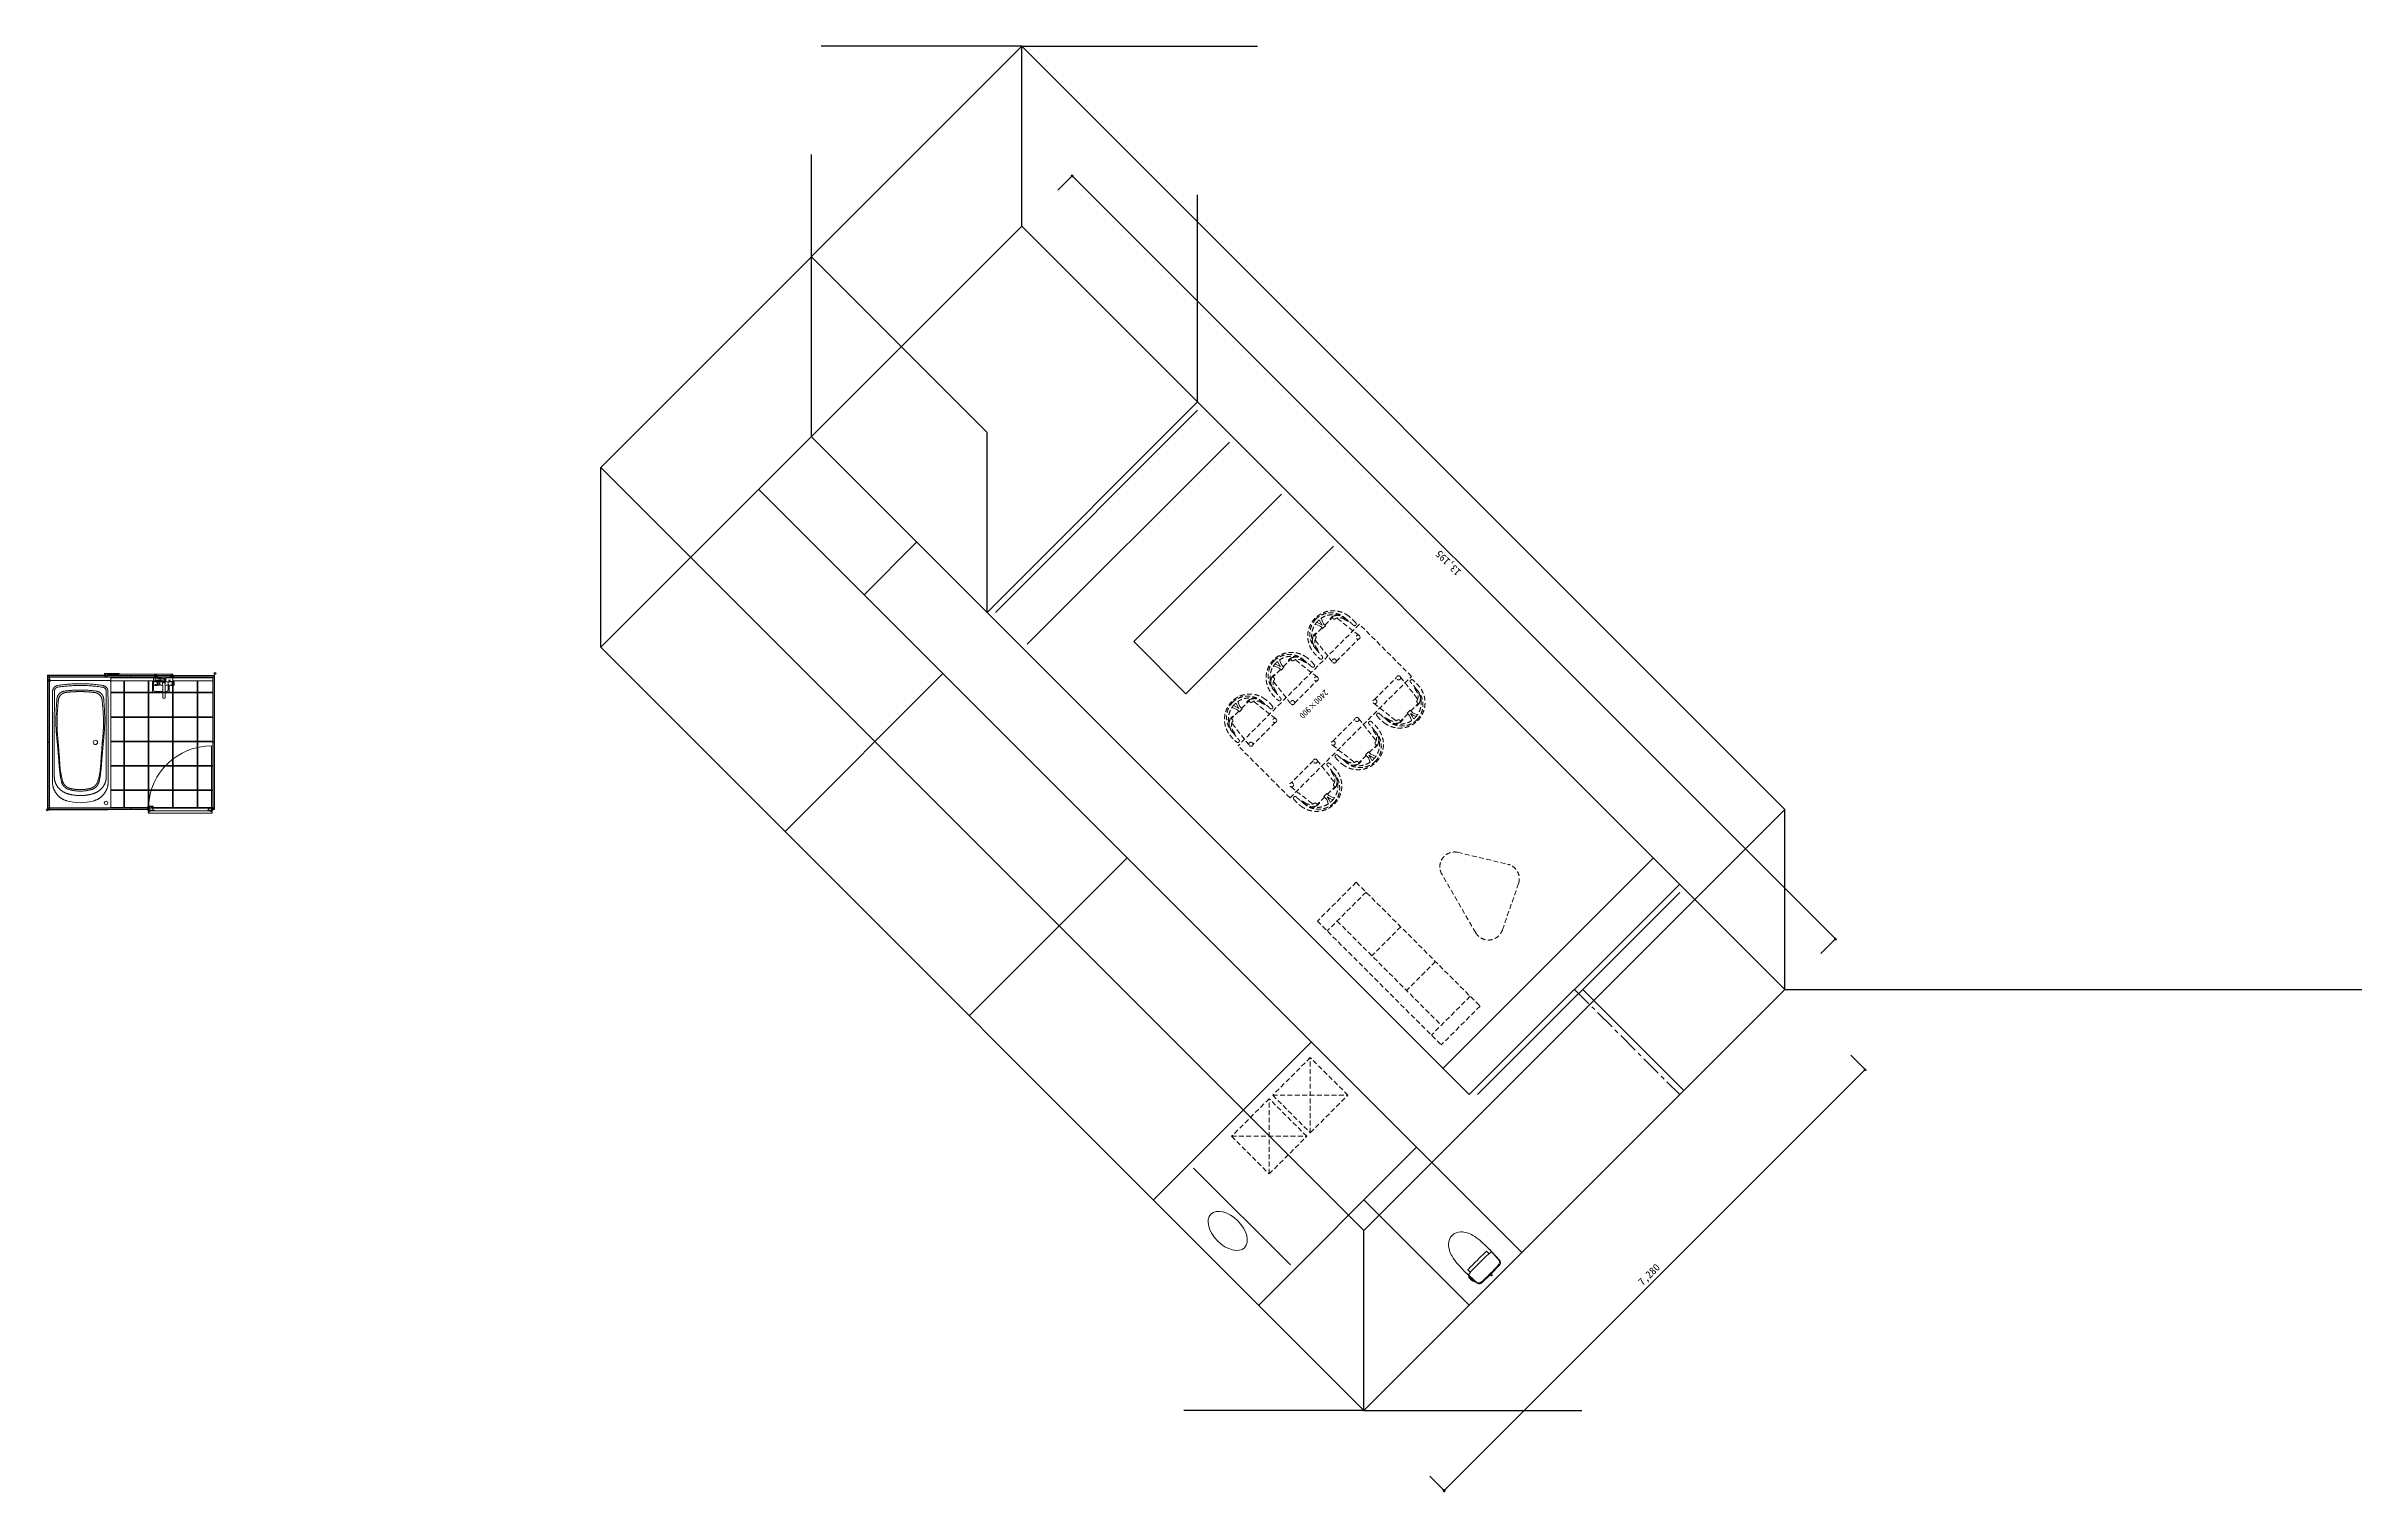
# Model space of a CAD drawing. Units: millimetres at full size, sheet at 1:50. Extents: x -18962 to 31470, y -20980 to 29837.
# Drawn here: x -18457 to 9853, y 12165 to 29837 of the extents above; entities that cross this region are included whole.
import ezdxf
from ezdxf.enums import TextEntityAlignment as Align

# ---------------------------------------------------------------- set-up
doc = ezdxf.new("R2010")
doc.units = ezdxf.units.MM
doc.header["$LTSCALE"] = 50
doc.header["$PDMODE"] = 32
doc.header["$PDSIZE"] = 25
doc.linetypes.add('CHAIN1', pattern=[8, 5, -1, 1, -1])
doc.linetypes.add('DASHED1', pattern=[1.8, 1.2, -0.6])
for name, color, linetype, lineweight in [('0-0', 4, 'DASHED1', 9), ('0-1', 6, 'Continuous', 9), ('0-2', 6, 'Continuous', 9), ('0-3', 6, 'Continuous', 9), ('0-4', 6, 'Continuous', 9), ('0-5', 6, 'Continuous', 9), ('0-6', 6, 'Continuous', 9), ('6-1', 1, 'Continuous', 35)]:
    doc.layers.add(name, color=color, linetype=linetype, lineweight=lineweight)
doc.styles.add('ＭＳ ゴシック', font='')
doc.styles.get('ＭＳ ゴシック').set_extended_font_data('MS Gothic')

msp = doc.modelspace()

# ---------------------------------------------------------------- texts
at = {"layer": '0-0', "style": 'ＭＳ ゴシック'}
for s, height, rotation, p in [('13,195', 91.64, 135, (-1132.09, 23438.12)), ('2400×900', 73.31, 225, (-2841.09, 21993.55)), ('7,280', 91.64, 45, (1080.24, 14658.95))]:
    msp.add_text(s, height=height, rotation=rotation, dxfattribs=at).set_placement(p, align=Align.BOTTOM_LEFT)

# ---------------------------------------------------------------- blocks, each defined once
blk = doc.blocks.new('UB(1)')
at = {"layer": '0-1'}
for p, q in [((-6430.3, 3684), (134.7, 3684)), ((-6430.3, -4511), (-6430.3, 3684)), ((-3951.6, 3284), (-3689.5, 3284)), ((-3890.5, 3074), (-3951.6, 3074)), ((-3746.8, 3073), (-3886.8, 3073)), ((-3832.8, 3762.3), (-2833.1, 3762.3)), ((-3450.3, 3509), (-3402.8, 3509)), ((-3271.2, 3086.5), (-3090.3, 3086.5)), ((-3262.8, 3509), (-3215.3, 3509)), ((-3167.8, 3406.5), (-3167.8, 3470)), ((-3160.3, 3477.5), (-3029.9, 3477.5)), ((-3032.8, 3389.9), (-3032.8, 3333.4)), ((-2976.1, 3284), (-2715.6, 3284)), ((-2822.8, 3331.5), (-2942.8, 3331.5)), ((-2780.3, 3073), (-2920.3, 3073)), ((-2715.6, 3074), (-2776.6, 3074)), ((-97.8, 3291.5), (-97.8, -4408.5)), ((3647.2, 3366.5), (-22.8, 3366.5)), ((-6285.3, -4738.5), (-2380.3, -4738.5)), ((-2677.8, -4333.5), (-2677.8, -4336)), ((-2630.3, -4325), (-2602.8, -4325)), ((-2577.8, -4350), (-2577.8, -4403.5)), ((-92.8, -4408.5), (3602.2, -4408.5))]:
    blk.add_line(p, q, dxfattribs=at)
for points in [[(3747.2, 3586.5), (-6412.8, 3586.5), (-6412.8, 3666.5), (3747.2, 3666.5)], [(-6332.8, -4412.2), (-6332.8, 3585.3), (-6412.8, 3585.3), (-6412.8, -4412.2)], [(-6332.8, 3611.5), (-6327.8, 3611.5), (-6327.8, 3616.5), (-6332.8, 3616.5)], [(3667.2, 3585.3), (3667.2, -4412.2), (3747.2, -4412.2), (3747.2, 3585.3)], [(3747.2, -4413.5), (-2329.1, -4413.5), (-2329.1, -4493.5), (3747.2, -4493.5)]]:
    blk.add_lwpolyline(points, close=True, dxfattribs=at)
for points in [[(-2832.8, 3761.5), (-700.1, 3761.5), (-575.1, 3801.5), (304.7, 3801.5), (304.7, 3657.3), (140.4, 3657.3), (140.4, 3708), (-560.5, 3708), (-685.5, 3668), (-2786.1, 3668), (-2786.1, 3652.3), (-2765.3, 3652.3), (-2765.3, 3622.3), (-2720.3, 3622.3), (-2720.3, 3607.3), (-2945.3, 3607.3), (-2945.3, 3622.3), (-2900.3, 3622.3), (-2900.3, 3652.3), (-2879.6, 3652.3), (-2879.6, 3668), (-3785.3, 3668), (-3785.3, 3652.3), (-3766.1, 3652.3), (-3766.1, 3622.3), (-3721.1, 3622.3), (-3721.1, 3607.3), (-3946.1, 3607.3), (-3946.1, 3622.3), (-3901.1, 3622.3), (-3901.1, 3652.3), (-3880.3, 3652.3), (-3880.3, 3714.8)], [(-3689.3, 3284), (-3623.6, 3284), (-3623.6, 3296), (-3657.8, 3296), (-3657.8, 3385.5), (-3682.8, 3385.5), (-3682.8, 3316), (-3882.8, 3316), (-3882.8, 3429.5), (-3887.8, 3429.5), (-3887.8, 3478.5), (-3882.8, 3478.5), (-3882.8, 3522), (-3835.3, 3522), (-3835.3, 3533), (-3847.5, 3533), (-3907.8, 3572.7), (-3907.8, 3586.5), (-3657.8, 3586.5), (-3657.8, 3572.7), (-3718.1, 3533), (-3730.3, 3533), (-3730.3, 3522), (-3447.8, 3522), (-3447.8, 3296), (-3492.1, 3296), (-3492.1, 3284), (-3386.6, 3284), (-3386.6, 3302), (-3392.8, 3309), (-3392.8, 3351.5), (-3385, 3434.7)], [(-3377.8, 3484), (-3377.8, 3286.5), (-3682.8, 3286.5), (-3812.8, 3271.5), (-3832.8, 3271.5), (-3832.8, 3101.5), (-3812.8, 3101.5), (-3682.8, 3086.5), (-3394.4, 3086.5)], [(-3402.8, 2329), (-3402.8, 3074), (-3744.8, 3074)], [(-3205.3, 3519), (-3205.3, 3586.5), (-3460.3, 3586.5), (-3460.3, 3519)], [(-3090.3, 3286.5), (-3287.8, 3286.5), (-3287.8, 3484)], [(-3280.7, 3434.7), (-3272.8, 3351.5), (-3272.8, 3309), (-3279.1, 3302), (-3279.1, 3284), (-3173.6, 3284), (-3173.6, 3329.1), (-3179.6, 3329.1)], [(-2922.3, 3074), (-3262.8, 3074), (-3262.8, 2329)], [(-3182.8, 3333.4), (-3182.8, 3361.6), (-3182.8, 3389.9)], [(-3179.6, 3394.1), (-3159.1, 3394.1), (-3159.1, 3399), (-3160.3, 3399)], [(-2947.8, 3336.5), (-2947.8, 3399), (-3056.4, 3399), (-3056.4, 3394.1), (-3036.1, 3394.1)], [(-3036.1, 3329.1), (-3042.1, 3329.1), (-3042.1, 3284), (-2976.3, 3284)], [(-2955, 3506.5), (-2935.3, 3506.5), (-2935.3, 3533), (-2947.5, 3533), (-3007.8, 3572.7), (-3007.8, 3586.5), (-2757.8, 3586.5), (-2757.8, 3572.7), (-2818.1, 3533), (-2830.3, 3533), (-2830.3, 3506.5), (-2810.1, 3506.5), (-2810.1, 3406.5)], [(-2816.1, 3399.2), (-2817.8, 3399.2), (-2817.8, 3336.5)], [(3657.9, 3579), (-97.3, 3579), (-97.3, 3336.1)], [(-88.7, 3332.5), (-52.3, 3369), (3657.9, 3369), (3657.9, 3579)], [(3652.2, -4358.5), (3652.2, 3361.5), (3647.2, 3366.5)], [(-2579.9, -4413.5), (-6327.8, -4413.5), (-6327.8, -4563.5), (-6278.3, -4563.5), (-6278.3, -4658.5), (-6310.3, -4658.5)], [(-6310.3, -4663.5), (-6278.3, -4663.5), (-6278.3, -4733.5), (-6285.3, -4733.5)], [(-2675.3, -4338.5), (-2669.1, -4338.5), (-2667.6, -4338)], [(-2355.3, -4658.5), (-2387.3, -4658.5), (-2387.3, -4563.5), (-2337.8, -4563.5), (-2337.8, -4426), (-2352.8, -4426), (-2352.8, -4318.5), (-2662.8, -4318.5)], [(-2380.3, -4733.5), (-2387.3, -4733.5), (-2387.3, -4663.5), (-2355.3, -4663.5)]]:
    blk.add_lwpolyline(points, dxfattribs=at)
for centre, radius, start, end in [((-3341.8, 3179), 625, 170.91528, 179.99847), ((-3341.8, 3179), 625, 180.00153, 189.08472), ((-3951.6, 3276.5), 7.5, 90, 170.91528), ((-3951.6, 3081.5), 7.5, 189.08472, 270), ((-3886.8, 3080.5), 7.5, 240.3413, 270), ((-3832.8, 3714.8), 47.5, 89.99991, 180), ((-3746.8, 3075.5), 2.5, 270, 322.14625), ((-3689.3, 3283), 1, 90, 100.48806), ((-3450.3, 3519), 10, 180, 270), ((-3402.8, 3484), 25, 0, 90), ((-3332.8, 3429.8), 52.4, 5.38321, 174.61679), ((-3262.8, 3484), 25, 90, 180), ((-3215.3, 3519), 10, 270, 0), ((-3141.6, 3361.6), 50, 139.4584, 145.58849), ((-3141.6, 3361.6), 50, 214.41151, 220.5416), ((-3160.3, 3470), 7.5, 90, 180), ((-3160.3, 3406.5), 7.5, 180, 270), ((-3090.3, 3276.5), 10, 15.53786, 90), ((-3090.3, 3096.5), 10, 270, 344.46214), ((-3407.6, 3186.5), 339.8, 344.17115, 15.82885), ((-3074.1, 3361.6), 50, 34.41151, 40.5416), ((-3074.1, 3361.6), 50, 319.4584, 325.58849), ((-3027.6, 3574.8), 97.4, 268.63144, 310.10946), ((-2976.3, 3283), 1, 79.51194, 90), ((-3050.3, 3648.3), 170.8, 300, 303.88694), ((-2942.8, 3336.5), 5, 180, 270), ((-2920.3, 3075.5), 2.5, 217.85375, 270), ((-2822.8, 3336.5), 5, 270, 0), ((-2817.6, 3406.5), 7.5, 281.53696, 0), ((-2780.3, 3080.5), 7.5, 270, 299.6587), ((-2715.6, 3276.5), 7.5, 9.08472, 90), ((-2715.6, 3081.5), 7.5, 270, 350.91528), ((-3325.3, 3179), 625, 0.00153, 9.08472), ((-3325.3, 3179), 625, 350.91528, 359.99847), ((-22.8, 3291.5), 75, 90, 180), ((-92.3, 3336.1), 5, 180, 315), ((-3332.8, 2329), 70, 180, 0), ((-6310.3, -4661), 2.5, 90, 270), ((-6285.3, -4736), 2.5, 90, 270), ((-2662.8, -4333.5), 15, 90, 180), ((-2675.3, -4336), 2.5, 180, 270), ((-2630.3, -4385), 60, 90, 128.37172), ((-2602.8, -4350), 25, 0, 90), ((-2602.8, -4403.5), 25, 336.42182, 360), ((-2380.3, -4736), 2.5, 270, 90), ((-2355.3, -4661), 2.5, 270, 90), ((3602.2, -4358.5), 50, 270, 0)]:
    blk.add_arc(centre, radius, start, end, dxfattribs=at)
for p in [(-6457.8, 3801.5), (3652.2, 3366.5), (3792.2, -4538.5)]:
    blk.add_point(p, dxfattribs=at)
at = {"layer": '0-2'}
for p, q in [((-6412.8, 3666.5), (3747.2, 3666.5)), ((-6412.8, 3586.5), (-6412.8, 3666.5)), ((-3460.3, 3586.5), (-6412.8, 3586.5)), ((-1336.6, 3666.5), (-6331.6, 3666.5)), ((-6331.6, 3586.5), (-3460.3, 3586.5)), ((-3951.6, 3284), (-3704.6, 3284)), ((-3746.8, 3284), (-3951.6, 3284)), ((-3890.5, 3074), (-3951.6, 3074)), ((-3951.6, 3074), (-3890.5, 3074)), ((-3907.8, 3572.7), (-3907.8, 3586.5)), ((-3907.8, 3586.5), (-3907.8, 3575.4)), ((-3847.5, 3533), (-3907.8, 3572.7)), ((-3849.2, 3534.1), (-3905.9, 3571.5)), ((-3894.3, 3090.3), (-3894.3, 3111.5)), ((-3894.3, 3080.5), (-3894.3, 3090.3)), ((-3887.8, 3478.5), (-3882.8, 3478.5)), ((-3887.8, 3429.5), (-3887.8, 3478.5)), ((-3887.8, 3478.5), (-3882.8, 3478.5)), ((-3887.8, 3429.5), (-3887.8, 3478.5)), ((-3882.8, 3429.5), (-3887.8, 3429.5)), ((-3887.8, 3429.5), (-3882.8, 3429.5)), ((-3832.8, 3124.5), (-3886.8, 3124.5)), ((-3746.8, 3073), (-3886.8, 3073)), ((-3886.8, 3073), (-3746.8, 3073)), ((-3882.8, 3522), (-3835.3, 3522)), ((-3882.8, 3478.5), (-3882.8, 3522)), ((-3882.8, 3321), (-3882.8, 3517)), ((-3882.8, 3316), (-3882.8, 3429.5)), ((-3682.8, 3316), (-3882.8, 3316)), ((-3880.3, 3714.8), (-3880.3, 3666.5)), ((-3460.3, 3522), (-3877.8, 3522)), ((-3877.8, 3316), (-3687.8, 3316)), ((-3864.6, 3714.8), (-3864.6, 3687.4)), ((-3864.6, 3714.8), (-3864.6, 3687.4)), ((-3835.3, 3533), (-3847.5, 3533)), ((-3835.3, 3533), (-3846.1, 3533)), ((-3835.3, 3522), (-3835.3, 3533)), ((-3835.3, 3529), (-3835.3, 3533)), ((-3730.3, 3529), (-3835.3, 3529)), ((-3835.3, 3522), (-3835.3, 3529)), ((-3834.4, 3522), (-3830.3, 3529)), ((-2833.1, 3761.5), (-3832.8, 3761.5)), ((-2867.1, 3746.5), (-3832.8, 3746.5)), ((-3832.8, 3101.5), (-3832.8, 3271.5)), ((-3832.8, 3271.5), (-3812.8, 3271.5)), ((-3832.8, 3101.5), (-3812.8, 3101.5)), ((-3830.3, 3529), (-3830.3, 3533)), ((-3812.8, 3271.5), (-3682.8, 3286.5)), ((-3812.8, 3101.5), (-3682.8, 3086.5)), ((-3801.1, 3714.8), (-3801.1, 3687.4)), ((-3801.1, 3714.8), (-3801.1, 3687.4)), ((-2879.6, 3683), (-3797.5, 3683)), ((-3785.3, 3666.5), (-3785.3, 3714.8)), ((-2879.6, 3668), (-3785.3, 3668)), ((-3402.8, 3074), (-3744.8, 3074)), ((-3744.3, 3281.5), (-3744.3, 3279.4)), ((-3744.3, 3093.6), (-3744.3, 3092.2)), ((-3744.3, 3092.2), (-3744.3, 3087)), ((-3732.7, 3088.7), (-3744.3, 3088.7)), ((-3744.3, 3087), (-3744.3, 3076.8)), ((-3744.3, 3080.6), (-3730.1, 3080.6)), ((-3744.3, 3076.8), (-3744.3, 3075.5)), ((-3740.3, 3279.9), (-3740.3, 3282.8)), ((-3740.3, 3282.8), (-3715.3, 3282.8)), ((-3740.3, 3075.3), (-3740.3, 3080.6)), ((-3740.3, 3075.3), (-3690.3, 3075.3)), ((-3735.3, 3529), (-3735.3, 3533)), ((-3731.3, 3522), (-3735.3, 3529)), ((-3622.8, 3385.5), (-3732.8, 3385.5)), ((-3730.3, 3533), (-3730.3, 3522)), ((-3718.1, 3533), (-3730.3, 3533)), ((-3730.3, 3529), (-3730.3, 3533)), ((-3719.6, 3533), (-3730.3, 3533)), ((-3730.3, 3522), (-3730.3, 3529)), ((-3730.3, 3522), (-3460.3, 3522)), ((-3657.8, 3572.7), (-3718.1, 3533)), ((-3717.7, 3090.5), (-3717.7, 3087.3)), ((-3716.5, 3534.1), (-3659.7, 3571.5)), ((-3690.3, 3087.4), (-3690.3, 3075)), ((-3690.3, 3087.4), (-3690.3, 3075.3)), ((-3394.4, 3074), (-3689.3, 3074)), ((-3682.8, 3385.5), (-3682.8, 3316)), ((-3657.8, 3385.5), (-3682.8, 3385.5)), ((-3682.8, 3321), (-3682.8, 3385.5)), ((-3682.8, 3286.5), (-3592.8, 3286.5)), ((-3592.8, 3086.5), (-3682.8, 3086.5)), ((-3657.8, 3586.5), (-3657.8, 3572.7)), ((-3657.8, 3586.5), (-3657.8, 3575.4)), ((-3657.8, 3296), (-3657.8, 3385.5)), ((-3657.8, 3301), (-3657.8, 3380.5)), ((-3623.6, 3296), (-3657.8, 3296)), ((-3452.8, 3296), (-3652.8, 3296)), ((-3623.6, 3286.5), (-3623.6, 3296)), ((-3623.6, 3294.5), (-3623.6, 3296)), ((-3612.6, 3286.7), (-3622.3, 3292.3)), ((-3501.3, 3293), (-3617.5, 3293)), ((-3592.8, 3286.5), (-3377.8, 3286.5)), ((-3592.8, 3086.5), (-3592.8, 3286.5)), ((-3394.4, 3086.5), (-3592.8, 3086.5)), ((-3493.3, 3292.3), (-3503.1, 3286.7)), ((-3492.1, 3296), (-3492.1, 3286.5)), ((-3447.8, 3296), (-3492.1, 3296)), ((-3492.1, 3296), (-3492.1, 3294.5)), ((-3460.3, 3586.5), (-3205.3, 3586.5)), ((-3460.3, 3586.5), (-3460.3, 3519)), ((-3450.3, 3509), (-3402.8, 3509)), ((-3402.8, 3509), (-3450.3, 3509)), ((-3447.8, 3509), (-3447.8, 3296)), ((-3447.8, 3509), (-3447.8, 3301)), ((-3402.8, 3509), (-3262.8, 3509)), ((-3402.8, 2329), (-3402.8, 3074)), ((-3402.8, 2329), (-3402.8, 3074)), ((-3392.8, 3351.5), (-3385, 3434.7)), ((-3390.3, 3354), (-3392.8, 3351.5)), ((-3392.8, 3309), (-3392.8, 3351.5)), ((-3392.8, 3351.5), (-3392.8, 3309)), ((-3386.6, 3302), (-3392.8, 3309)), ((-3390.3, 3354), (-3377.8, 3354)), ((-3386.6, 3286.5), (-3386.6, 3302)), ((-3386.6, 3286.5), (-3386.6, 3302)), ((-3385.3, 3354.8), (-3381.8, 3354.8)), ((-3381.8, 3354), (-3385.3, 3354)), ((-3383.8, 3304), (-3377.8, 3304)), ((-3381.8, 3354), (-3381.8, 3354.8)), ((-3377.8, 3484), (-3377.8, 3311.5)), ((-3377.8, 3263), (-3377.8, 3301.5)), ((-3375.3, 3304), (-3290.3, 3304)), ((-3292.8, 3306.5), (-3372.8, 3306.5)), ((-3355.3, 3304), (-3355.3, 3306.5)), ((-3310.3, 3304), (-3310.3, 3306.5)), ((-3287.8, 3311.5), (-3287.8, 3484)), ((-3287.8, 3354), (-3275.3, 3354)), ((-3287.8, 3304), (-3282.5, 3304)), ((-3287.8, 3301.5), (-3287.8, 3263)), ((-3287.8, 3286.5), (-3090.3, 3286.5)), ((-3283.8, 3354.8), (-3283.8, 3354)), ((-3283.8, 3354.8), (-3280.3, 3354.8)), ((-3280.7, 3434.7), (-3272.8, 3351.5)), ((-3272.8, 3309), (-3279.1, 3302)), ((-3279.1, 3302), (-3279.1, 3286.5)), ((-3279.1, 3286.5), (-3279.1, 3302)), ((-3275.3, 3354), (-3272.8, 3351.5)), ((-3272.8, 3351.5), (-3272.8, 3309)), ((-3272.8, 3309), (-3272.8, 3351.5)), ((-3271.2, 3086.5), (-3090.3, 3086.5)), ((-3090.3, 3086.5), (-3271.2, 3086.5)), ((-2976.3, 3074), (-3271.2, 3074)), ((-3262.8, 3509), (-3215.3, 3509)), ((-3215.3, 3509), (-3262.8, 3509)), ((-3262.8, 3074), (-3262.8, 2329)), ((-2922.3, 3074), (-3262.8, 3074)), ((-3262.8, 3074), (-3262.8, 2329)), ((3747.2, 3586.5), (-3205.3, 3586.5)), ((-3205.3, 3586.5), (-1336.6, 3586.5)), ((-3205.3, 3519), (-3205.3, 3586.5)), ((-3182.8, 3361.6), (-3182.8, 3389.9)), ((-3182.8, 3389.9), (-3182.8, 3361.6)), ((-3182.8, 3333.4), (-3182.8, 3361.6)), ((-3182.8, 3361.6), (-3182.8, 3333.4)), ((-3179.6, 3394.1), (-3159.1, 3394.1)), ((-3173.6, 3329.1), (-3179.6, 3329.1)), ((-3179.1, 3329.1), (-3173.6, 3329.1)), ((-3173.6, 3286.5), (-3173.6, 3329.1)), ((-3173.6, 3329.1), (-3143.5, 3329.1)), ((-3173.6, 3294.5), (-3173.6, 3318.2)), ((-3162.6, 3286.7), (-3172.3, 3292.3)), ((-3169.1, 3326), (-3169.1, 3329.1)), ((-3167.8, 3406.5), (-3167.8, 3470)), ((-3167.8, 3470), (-3167.8, 3406.5)), ((-3048.2, 3293), (-3164.4, 3293)), ((-3160.3, 3477.5), (-3029.9, 3477.5)), ((-3025.2, 3477.5), (-3160.3, 3477.5)), ((-3159.1, 3399), (-3160.3, 3399)), ((-3160.3, 3399), (-3159.1, 3399)), ((-3159.1, 3394.1), (-3159.1, 3399)), ((-3159.1, 3399), (-3062.1, 3399)), ((-3159.1, 3399), (-3159.1, 3394.1)), ((-3143.5, 3329.1), (-3042.1, 3329.1)), ((-3042.1, 3326), (-3107.8, 3326)), ((-3087.1, 3286), (-3059.8, 3286)), ((-3082.8, 3281.5), (-3082.8, 3091.5)), ((-3060.7, 3477.5), (-3062.2, 3477.5)), ((-3062.2, 3399), (-3056.4, 3399)), ((-3056.4, 3399), (-3056.4, 3394.1)), ((-2947.8, 3399), (-3056.4, 3399)), ((-3056.4, 3399), (-2946.6, 3399)), ((-3056.4, 3399), (-3056.4, 3394.1)), ((-3056.4, 3394.1), (-3036.1, 3394.1)), ((-3053.1, 3286.7), (-3054.3, 3286)), ((-3054.3, 3284.5), (-3054.3, 3286)), ((-3054.3, 3283.6), (-3054.3, 3284.5)), ((-3053.6, 3284), (-2976.3, 3284)), ((-3043.3, 3292.3), (-3053.1, 3286.7)), ((-3046.6, 3329.1), (-3046.6, 3326)), ((-3042.1, 3293), (-3043.3, 3292.3)), ((-3042.1, 3329.1), (-3042.1, 3284)), ((-3036.1, 3329.1), (-3042.1, 3329.1)), ((-3042.1, 3329.1), (-3042.1, 3326)), ((-3042.1, 3329.1), (-3036.5, 3329.1)), ((-3042.1, 3326), (-3042.1, 3318.2)), ((-3042.1, 3294.5), (-3042.1, 3293)), ((-3042.1, 3284), (-2976.3, 3284)), ((-3032.8, 3389.9), (-3032.8, 3333.4)), ((-3032.8, 3389.9), (-3032.8, 3333.4)), ((-3007.8, 3572.7), (-3007.8, 3586.5)), ((-2947.5, 3533), (-3007.8, 3572.7)), ((-3007.6, 3586.5), (-3007.6, 3575.4)), ((-2948.9, 3534.1), (-3005.7, 3571.5)), ((-2976.1, 3284), (-2715.6, 3284)), ((-2975.3, 3075), (-2975.3, 3283)), ((-2975.3, 3076.3), (-2975.3, 3281.8)), ((-2926.3, 3282.8), (-2974.3, 3282.8)), ((-2974.3, 3075.3), (-2926.3, 3075.3)), ((-2955, 3506.5), (-2935.3, 3506.5)), ((-2955, 3506.5), (-2935.1, 3506.5)), ((-2947.8, 3336.5), (-2947.8, 3399)), ((-2947.8, 3336.5), (-2947.8, 3399)), ((-2935.3, 3533), (-2947.5, 3533)), ((-2946.6, 3399), (-2896.6, 3399)), ((-2935.1, 3533), (-2945.8, 3533)), ((-2822.8, 3331.5), (-2942.8, 3331.5)), ((-2822.8, 3331.5), (-2942.8, 3331.5)), ((-2937.8, 3394.2), (-2937.8, 3336.5)), ((-2935.3, 3506.5), (-2935.3, 3533)), ((-2935.1, 3533), (-2935.1, 3529)), ((-2935.1, 3529), (-2935.1, 3520.3)), ((-2830.1, 3529), (-2935.1, 3529)), ((-2935.1, 3520.3), (-2930.1, 3529)), ((-2935.1, 3520.3), (-2935.1, 3506.5)), ((-2935.1, 3506.5), (-2830.1, 3506.5)), ((-2930.1, 3529), (-2930.1, 3533)), ((-2927.8, 3336.5), (-2927.8, 3394.2)), ((-2925.3, 3274), (-2925.3, 3281.8)), ((-2925.3, 3274), (-2925.3, 3084)), ((-2925.3, 3274), (-2922.8, 3274)), ((-2922.8, 3084), (-2925.3, 3084)), ((-2925.3, 3076.3), (-2925.3, 3084)), ((-2922.8, 3123.6), (-2922.8, 3281.5)), ((-2922.8, 3123.7), (-2922.6, 3123.9)), ((-2922.8, 3123.6), (-2922.8, 3123.7)), ((-2922.8, 3092.2), (-2922.8, 3123.6)), ((-2922.8, 3087), (-2922.8, 3092.2)), ((-2922.8, 3076.8), (-2922.8, 3087)), ((-2922.8, 3075.5), (-2922.8, 3076.8)), ((-2922.6, 3123.9), (-2922.4, 3124.1)), ((-2922.4, 3124.1), (-2922.1, 3124.2)), ((-2922.1, 3124.2), (-2921.7, 3124.3)), ((-2921.7, 3124.3), (-2921.3, 3124.4)), ((-2921.3, 3124.4), (-2920.8, 3124.5)), ((-2920.8, 3124.5), (-2920.3, 3124.5)), ((-2715.6, 3284), (-2920.3, 3284)), ((-2780.3, 3124.5), (-2920.3, 3124.5)), ((-2780.3, 3073), (-2920.3, 3073)), ((-2920.3, 3073), (-2780.3, 3073)), ((-2917.8, 3394.2), (-2917.8, 3336.5)), ((-2907.8, 3336.5), (-2907.8, 3394.2)), ((-2897.8, 3394.2), (-2897.8, 3336.5)), ((-2896.6, 3399), (-2843, 3399)), ((-2887.8, 3336.5), (-2887.8, 3394.2)), ((-2879.6, 3714.8), (-2879.6, 3666.5)), ((-2877.8, 3394.2), (-2877.8, 3336.5)), ((-2867.8, 3336.5), (-2867.8, 3394.2)), ((-2864.6, 3714.8), (-2864.6, 3687.4)), ((-2857.8, 3394.2), (-2857.8, 3336.5)), ((-2847.8, 3336.5), (-2847.8, 3394.2)), ((-2837.8, 3394.2), (-2837.8, 3336.5)), ((-2835.1, 3529), (-2835.1, 3533)), ((-2830.1, 3520.3), (-2835.1, 3529)), ((-2833.1, 3399.2), (-2818.6, 3399.2)), ((-708.4, 3761.5), (-2832.8, 3761.5)), ((-708.4, 3746.5), (-2832.8, 3746.5)), ((-2830.3, 3533), (-2830.3, 3506.5)), ((-2818.1, 3533), (-2830.3, 3533)), ((-2830.3, 3506.5), (-2810.1, 3506.5)), ((-2830.1, 3533), (-2830.1, 3529)), ((-2819.3, 3533), (-2830.1, 3533)), ((-2830.1, 3529), (-2830.1, 3520.3)), ((-2830.1, 3520.3), (-2830.1, 3506.5)), ((-2830.1, 3506.5), (-2810.1, 3506.5)), ((-2827.8, 3336.5), (-2827.8, 3394.2)), ((-2818.6, 3399.2), (-2816.1, 3399.2)), ((-2757.8, 3572.7), (-2818.1, 3533)), ((-2817.8, 3399.2), (-2817.8, 3336.5)), ((-2816.1, 3399.2), (-2817.8, 3399.2)), ((-2817.8, 3399), (-2817.8, 3336.5)), ((-2816.2, 3534.1), (-2759.4, 3571.5)), ((-2810.1, 3506.5), (-2810.1, 3406.5)), ((-2810.1, 3404), (-2810.1, 3506.5)), ((-2810.1, 3496.5), (-2810.1, 3406.5)), ((-2801.1, 3714.8), (-2801.1, 3687.4)), ((-708.4, 3683), (-2797.5, 3683)), ((-2786.1, 3714.8), (-2786.1, 3666.5)), ((-708.4, 3668), (-2786.1, 3668)), ((-2715.6, 3074), (-2776.6, 3074)), ((-2776.6, 3074), (-2715.6, 3074)), ((-2772.8, 3111.5), (-2772.8, 3090.3)), ((-2772.8, 3090.3), (-2772.8, 3080.5)), ((-2757.8, 3586.5), (-2757.8, 3572.7)), ((-2757.6, 3586.5), (-2757.6, 3575.4)), ((-1336.6, 3586.5), (-1336.6, 3666.5)), ((-1329.1, 3666.5), (3665.9, 3666.5)), ((-1329.1, 3586.5), (-1329.1, 3666.5)), ((3665.9, 3586.5), (-1329.1, 3586.5)), ((-596.9, 3794.5), (-692.2, 3764)), ((-592.4, 3780.2), (-687.6, 3749.8)), ((-573, 3719.8), (-668.3, 3689.3)), ((-568.4, 3705.5), (-663.7, 3675)), ((179.7, 3801.5), (-552.2, 3801.5)), ((152.9, 3786.5), (-552.2, 3786.5)), ((140.4, 3723), (-552.2, 3723)), ((140.4, 3708), (-552.2, 3708)), ((-97.3, 3579), (-97.3, 3336.1)), ((3657.9, 3579), (-97.3, 3579)), ((-97.3, 3369), (-97.3, 3336.1)), ((-52.3, 3369), (-88.7, 3332.5)), ((-82.3, 3339), (-82.3, 3579)), ((140.4, 3754.8), (140.4, 3666.5)), ((179.7, 3801.5), (179.7, 3800.9)), ((304.7, 3792.3), (215.1, 3792.3)), ((233.9, 3754.8), (233.9, 3666.5)), ((304.7, 3666.5), (304.7, 3792.3)), ((3665.9, 3666.5), (3665.9, 3586.5)), ((3747.2, 3666.5), (3747.2, 3586.5))]:
    blk.add_line(p, q, dxfattribs=at)
for points in [[(-3659.7, 3571.5), (-3721.3, 3571.5), (-3905.9, 3571.5)], [(-3730.3, 3533), (-3751.2, 3533), (-3835.3, 3533)], [(-3377.8, 3484), (-3377.8, 3286.5), (-3682.8, 3286.5), (-3812.8, 3271.5), (-3832.8, 3271.5), (-3832.8, 3101.5), (-3812.8, 3101.5), (-3682.8, 3086.5), (-3394.4, 3086.5)], [(-3205.3, 3519), (-3205.3, 3586.5), (-3460.3, 3586.5), (-3460.3, 3519)], [(-3090.3, 3286.5), (-3287.8, 3286.5), (-3287.8, 3484)], [(-3179.1, 3394.1), (-3159.1, 3394.1), (-3143.5, 3394.1), (-3056.6, 3394.1), (-3036.5, 3394.1)], [(-3107.8, 3326), (-3173.6, 3326), (-3173.6, 3329.1)], [(-3169.1, 3326), (-3173.6, 3318.2), (-3173.6, 3326)], [(-3046.6, 3326), (-3042.1, 3318.2), (-3042.1, 3294.5)], [(-2759.4, 3571.5), (-2944.1, 3571.5), (-3005.7, 3571.5)], [(-2830.1, 3533), (-2914.2, 3533), (-2935.1, 3533)], [(3657.9, 3369), (3657.9, 3579), (-97.3, 3579), (-97.3, 3336.1)], [(-88.7, 3332.5), (-52.3, 3369), (3657.9, 3369)], [(3657.9, 3579), (3657.9, 3369), (-53.2, 3369)]]:
    blk.add_lwpolyline(points, dxfattribs=at)
for centre, radius, start, end in [((-3341.8, 3179), 625, 170.91528, 179.99847), ((-3341.8, 3179), 625, 170.91528, 179.99847), ((-3341.8, 3179), 625, 180.00153, 189.08472), ((-3341.8, 3179), 625, 180.00153, 189.08472), ((-3951.6, 3276.5), 7.5, 90, 170.91528), ((-3951.6, 3276.5), 7.5, 90, 170.91528), ((-3951.6, 3081.5), 7.5, 189.08472, 270), ((-3951.6, 3081.5), 7.5, 189.08472, 270), ((-3902.8, 3575.4), 5, 180, 231.34019), ((-3886.8, 3080.5), 7.5, 180, 270), ((-3886.8, 3080.5), 7.5, 240.3413, 270), ((-3877.8, 3517), 5, 90, 180), ((-3877.8, 3321), 5, 180, 270), ((-3832.8, 3714.8), 47.5, 359.99995, 180), ((-3832.8, 3657.3), 47.5, 11.22935, 168.77065), ((-3832.8, 3657.3), 43.8, 12.20608, 167.79392), ((-3832.8, 3714.8), 31.8, 0, 180.1047), ((-3846.1, 3538), 5, 231.34019, 270), ((-3746.8, 3281.5), 2.5, 0, 90), ((-3746.8, 3075.5), 2.5, 270, 0), ((-3746.8, 3075.5), 2.5, 270, 322.14625), ((-3719.6, 3538), 5, 270, 308.65981), ((-3689.3, 3075), 1, 180, 270), ((-3687.8, 3321), 5, 270, 0), ((-3662.8, 3380.5), 5, 0, 90), ((-3662.8, 3575.4), 5, 308.65981, 0), ((-3652.8, 3301), 5, 180, 270), ((-3621.1, 3294.5), 2.5, 180, 240), ((-3613.8, 3284.5), 2.5, 52.34418, 60), ((-3501.8, 3284.5), 2.5, 120, 127.65582), ((-3494.6, 3294.5), 2.5, 300, 0), ((-3450.3, 3519), 10, 180, 270), ((-3450.3, 3519), 10, 180, 270), ((-3452.8, 3301), 5, 270, 0), ((-3332.8, 3188), 87.5, 314.77187, 225.22813), ((-3402.8, 3484), 25, 0, 90), ((-3402.8, 3484), 25, 0, 90), ((-3332.8, 3188), 61.6, 0, 180), ((-3387.8, 3309), 5, 180, 263.84936), ((-3388.6, 3302), 2, 0, 83.84936), ((-2584.7, 3354.8), 800.6, 174.27519, 180), ((-3332.8, 3429.8), 52.4, 149.19806, 196.47861), ((-3332.8, 3429.8), 52.4, 149.19806, 174.61679), ((-3332.8, 3429.8), 48.8, 157.38014, 174.27519), ((-3372.8, 3311.5), 5, 180, 270), ((-3375.3, 3301.5), 2.5, 90, 180), ((-3292.8, 3311.5), 5, 270, 0), ((-3290.3, 3301.5), 2.5, 0, 90), ((-3262.8, 3484), 25, 90, 180), ((-3262.8, 3484), 25, 90, 180), ((-3332.8, 3429.8), 52.4, 5.38321, 30.80194), ((-3332.8, 3429.8), 52.4, 343.52139, 30.80194), ((-3332.8, 3429.8), 48.8, 5.72481, 22.61986), ((-4080.9, 3354.8), 800.6, 0, 5.72481), ((-3277.1, 3302), 2, 96.15064, 180), ((-3277.8, 3309), 5, 276.15064, 0), ((-3215.3, 3519), 10, 270, 360), ((-3215.3, 3519), 10, 270, 0), ((-3141.6, 3361.6), 50, 139.4584, 145.58849), ((-3141.6, 3361.6), 50, 139.9948, 145.58849), ((-3141.6, 3361.6), 50, 214.41151, 220.5416), ((-3141.6, 3361.6), 50, 214.41151, 220.0052), ((-3179.1, 3393.1), 1, 90, 139.9948), ((-3179.1, 3330.1), 1, 220.0052, 270), ((-3150.9, 3361.5), 26.6, 129.97037, 186.47268), ((-3150.3, 3362.1), 27.3, 187.59303, 237.96996), ((-3171.1, 3294.5), 2.5, 180, 240), ((-3146, 3355.3), 34.5, 92.63623, 129.68225), ((-3160.3, 3470), 7.5, 90, 180), ((-3160.3, 3470), 7.5, 90, 180), ((-3160.3, 3406.5), 7.5, 180, 270), ((-3160.3, 3406.5), 7.5, 180, 270), ((-3145.6, 3369.1), 35.8, 237.58737, 270.49792), ((-3163.8, 3284.5), 2.5, 52.34418, 60), ((-3145.1, 3354.2), 35.8, 53.50879, 93.99714), ((-3144.9, 3368.7), 35.3, 269.39518, 307.9689), ((-3140, 3361.3), 27, 5.41669, 53.1015), ((-3139.8, 3361.8), 26.8, 308.40519, 4.35824), ((-3075.9, 3361.5), 26.6, 129.97037, 186.47268), ((-3075.3, 3362.1), 27.3, 187.59303, 237.96996), ((-3071, 3355.3), 34.5, 92.63623, 129.68225), ((-3090.3, 3276.5), 10, 15.53786, 90), ((-3090.3, 3276.5), 10, 15.53786, 90), ((-3090.3, 3096.5), 10, 270, 344.46214), ((-3090.3, 3096.5), 10, 270, 344.46214), ((-3070.6, 3369.1), 35.8, 237.58737, 270.49792), ((-3407.6, 3186.5), 339.8, 344.17115, 15.82885), ((-3070.1, 3354.2), 35.8, 53.50879, 93.99714), ((-3069.9, 3368.7), 35.3, 269.39518, 307.9689), ((-3051.8, 3284.5), 2.5, 120, 180), ((-3065, 3361.3), 27, 5.41669, 53.1015), ((-3064.8, 3361.8), 26.8, 308.40519, 4.35824), ((-3044.6, 3294.5), 2.5, 300, 0), ((-3036.5, 3393.1), 1, 40.0052, 90), ((-3036.5, 3330.1), 1, 270, 319.9948), ((-3074.1, 3361.6), 50, 34.41151, 40.5416), ((-3074.1, 3361.6), 50, 319.4584, 325.58849), ((-3074.1, 3361.6), 50, 34.41151, 40.0052), ((-3074.1, 3361.6), 50, 319.9948, 325.58849), ((-3027.6, 3574.8), 97.4, 268.63144, 310.10946), ((-3027.6, 3574.8), 97.4, 271.36856, 310.10946), ((-3002.6, 3575.4), 5, 180, 231.34019), ((-2976.3, 3283), 1, 79.51194, 90), ((-2976.3, 3283), 1, 0, 90), ((-2976.3, 3075), 1, 270, 0), ((-2974.3, 3281.8), 1, 90, 180), ((-2974.3, 3076.3), 1, 180, 270), ((-3050.3, 3648.3), 170.8, 300, 303.88694), ((-3050.3, 3648.3), 170.8, 300, 303.88694), ((-2945.8, 3538), 5, 231.34019, 270), ((-2942.8, 3336.5), 5, 180, 270), ((-2942.8, 3336.5), 5, 180, 270), ((-2926.3, 3281.8), 1, 0, 90), ((-2926.3, 3076.3), 1, 270, 0), ((-2920.3, 3281.5), 2.5, 90, 180), ((-2920.3, 3075.5), 2.5, 180, 270), ((-2920.3, 3075.5), 2.5, 217.85375, 270), ((-2832.8, 3714.8), 46.8, 90, 180), ((-2832.8, 3657.3), 46.8, 11.4119, 168.5881), ((-2832.8, 3657.3), 43.8, 12.20608, 167.79392), ((-2832.8, 3714.8), 31.8, 90, 180), ((-2847.2, 3885.2), 486.2, 270.50092, 271.44379), ((-2833, 3280.7), 118.5, 90.04888, 90.93592), ((-2832.8, 3714.8), 46.8, 0, 90), ((-2832.8, 3714.8), 31.8, 0, 90), ((-2822.8, 3336.5), 5, 270, 0), ((-2822.8, 3336.5), 5, 270, 0), ((-2819.3, 3538), 5, 270, 308.65981), ((-2817.6, 3406.5), 7.5, 281.53696, 0), ((-2817.6, 3406.5), 7.5, 281.53696, 360), ((-2780.3, 3080.5), 7.5, 270, 0), ((-2780.3, 3080.5), 7.5, 270, 299.6587), ((-2762.6, 3575.4), 5, 308.65981, 360), ((-2715.6, 3276.5), 7.5, 9.08472, 90), ((-2715.6, 3276.5), 7.5, 9.08472, 90), ((-2715.6, 3081.5), 7.5, 270, 350.91528), ((-2715.6, 3081.5), 7.5, 270, 350.91528), ((-3325.3, 3179), 625, 0.00153, 9.08472), ((-3325.3, 3179), 625, 0.00153, 9.08472), ((-3325.3, 3179), 625, 350.91528, 359.99847), ((-3325.3, 3179), 625, 350.91528, 359.99847), ((-708.4, 3814.8), 53.2, 270, 287.74467), ((-708.4, 3814.8), 68.2, 270, 287.74467), ((-708.4, 3814.8), 131.8, 270, 287.74467), ((-708.4, 3814.8), 146.8, 270, 287.74467), ((-552.2, 3654.8), 146.8, 90, 107.74467), ((-552.2, 3654.8), 131.8, 90, 107.74467), ((-552.2, 3654.8), 68.2, 90, 107.74467), ((-552.2, 3654.8), 53.2, 90, 107.74467), ((-92.3, 3336.1), 5, 180, 315), ((-92.3, 3336.1), 5, 180, 315), ((187.2, 3754.8), 46.8, 0, 180), ((-3332.8, 2329), 70, 180, 208.31452), ((-3332.8, 2329), 70, 180, 208.31452), ((-3332.8, 2329), 70, 331.68548, 0), ((-3332.8, 2329), 70, 331.68548, 0)]:
    blk.add_arc(centre, radius, start, end, dxfattribs=at)
at = {"layer": '0-3'}
for p, q in [((-6412.8, 3585.3), (-6412.8, -409.7)), ((-6332.8, 3585.3), (-6412.8, 3585.3)), ((-6332.8, -409.7), (-6332.8, 3585.3)), ((-6412.8, -409.7), (-6332.8, -409.7)), ((-6412.8, -417.2), (-6412.8, -4412.2)), ((-6332.8, -417.2), (-6412.8, -417.2)), ((-6412.8, -4412.2), (-6332.8, -4412.2))]:
    blk.add_line(p, q, dxfattribs=at)
blk.add_lwpolyline([(-6412.8, -4412.2), (-6332.8, -4412.2), (-6332.8, 3585.3), (-6412.8, 3585.3)], close=True, dxfattribs=at)
at = {"layer": '0-4'}
for p, q in [((-6412.8, -4413.5), (-6332.8, -4413.5)), ((-6412.8, -4421.5), (-6412.8, -4413.5)), ((-6340.8, -4421.5), (-6412.8, -4421.5)), ((-6412.8, -4485.5), (-6340.8, -4485.5)), ((-6412.8, -4493.5), (-6412.8, -4485.5)), ((-6332.8, -4493.5), (-6412.8, -4493.5)), ((-6340.8, -4485.5), (-6340.8, -4421.5)), ((-6332.8, -4413.5), (-6332.8, -4493.5)), ((-6327.8, -4428.5), (-6325.3, -4426)), ((-6327.8, -4561), (-6327.8, -4428.5)), ((-6325.3, -4426), (-6312.8, -4426)), ((-6278.3, -4563.5), (-6325.3, -4563.5)), ((-6322.8, -4431), (-6310.3, -4431)), ((-6322.8, -4558.5), (-6322.8, -4431)), ((-6278.3, -4558.5), (-6322.8, -4558.5)), ((-6312.8, -4426), (-6312.8, -4418.5)), ((-6310.3, -4658.5), (-6278.3, -4658.5)), ((-6310.3, -4663.5), (-6278.3, -4663.5)), ((-6307.8, -4413.5), (-6275.3, -4413.5)), ((-6307.8, -4418.5), (-6278.3, -4418.5)), ((-6307.8, -4428.5), (-6307.8, -4418.5)), ((-6278.3, -4733.5), (-6285.3, -4733.5)), ((-6285.3, -4738.5), (-2380.3, -4738.5)), ((-6275.3, -4738.5), (-6285.3, -4738.5)), ((-6278.3, -4418.5), (-6278.3, -4558.5)), ((-6278.3, -4563.5), (-6278.3, -4658.5)), ((-6278.3, -4663.5), (-6278.3, -4733.5)), ((-6272.8, -4413.5), (-6272.8, -4738.5)), ((-2579.9, -4413.5), (-6272.8, -4413.5)), ((-6272.8, -4416), (-6272.8, -4633)), ((-6272.8, -4633), (-6227.8, -4633)), ((-6272.8, -4638.5), (-6190.3, -4638.5)), ((-6272.8, -4638.5), (-6272.8, -4736)), ((-6272.8, -4738.5), (-2392.8, -4738.5)), ((-6242.8, -4458.5), (-6242.8, -4473)), ((-6228.3, -4475.5), (-6240.3, -4475.5)), ((-6237.3, -4458.5), (-6237.3, -4470)), ((-6225.3, -4470), (-6237.3, -4470)), ((-6228.3, -4475.5), (-6228.3, -4536.5)), ((-6228.3, -4540.5), (-6228.3, -4570.5)), ((-6227.8, -4621), (-6227.8, -4633)), ((-6217.8, -4618.5), (-6225.3, -4618.5)), ((-6222.8, -4472.5), (-6222.8, -4569.2)), ((-6222.8, -4633.5), (-6222.8, -4623.5)), ((-6222.8, -4623.5), (-6217.8, -4623.5)), ((-6192.8, -4633.5), (-6222.8, -4633.5)), ((-6045.3, -4428.5), (-6212.8, -4428.5)), ((-6098.3, -4434), (-6212.8, -4434)), ((-6190.3, -4618.5), (-6197.8, -4618.5)), ((-6197.8, -4623.5), (-6192.8, -4623.5)), ((-6192.8, -4623.5), (-6192.8, -4633.5)), ((-6187.8, -4636), (-6187.8, -4621)), ((-6065.8, -4588), (-6175.3, -4588)), ((-6045.3, -4593.5), (-6175.3, -4593.5)), ((-6098.3, -4499.5), (-6098.3, -4434)), ((-6095.8, -4502), (-6048.3, -4502)), ((-6092.8, -4496.5), (-6092.8, -4434)), ((-6062.8, -4434), (-6092.8, -4434)), ((-6092.8, -4496.5), (-6053.3, -4496.5)), ((-6065.8, -4588), (-6065.8, -4578.5)), ((-6060.8, -4576), (-6063.3, -4576)), ((-6062.8, -4441.2), (-6062.8, -4434)), ((-6058.3, -4442.7), (-6061.3, -4442.7)), ((-6060.8, -4588), (-6060.8, -4576)), ((-6048.3, -4588), (-6060.8, -4588)), ((-6058.3, -4442.7), (-6058.3, -4434)), ((-6046.8, -4434), (-6058.3, -4434)), ((-6053.3, -4496.5), (-6053.3, -4489)), ((-6053.3, -4489), (-6051.1, -4489)), ((-6048.8, -4496.5), (-6048.8, -4491.2)), ((-6048.8, -4496.5), (-6042.8, -4496.5)), ((-6048.3, -4588), (-6048.3, -4502)), ((-6046.8, -4442), (-6046.8, -4434)), ((-6045.3, -4593.5), (-2675.3, -4593.5)), ((-6044.8, -4444), (-6042.8, -4444)), ((-6042.8, -4431), (-6042.8, -4444)), ((-6042.8, -4433), (-2677.8, -4433)), ((-6042.8, -4591), (-6042.8, -4496.5)), ((-2777.8, -4578.5), (-2777.8, -4576)), ((-2769.1, -4573.5), (-2775.3, -4573.5)), ((-2460.6, -4593.5), (-2762.8, -4593.5)), ((-2677.8, -4587), (-2730.3, -4587)), ((-2677.8, -4333.5), (-2677.8, -4336)), ((-2677.8, -4333.5), (-2677.8, -4336)), ((-2677.8, -4444), (-2677.8, -4431)), ((-2675.8, -4444), (-2677.8, -4444)), ((-2677.8, -4587), (-2677.8, -4496.5)), ((-2671.8, -4496.5), (-2677.8, -4496.5)), ((-2675.3, -4338.5), (-2669.1, -4338.5)), ((-2669.1, -4338.5), (-2675.3, -4338.5)), ((-2602.8, -4428.5), (-2675.3, -4428.5)), ((-2662.3, -4435), (-2673.8, -4435)), ((-2673.8, -4442), (-2673.8, -4435)), ((-2671.8, -4496.5), (-2671.8, -4491.2)), ((-2671.3, -4587), (-2671.3, -4504)), ((-2623.8, -4504), (-2671.3, -4504)), ((-2484.3, -4587), (-2671.3, -4587)), ((-2667.3, -4489), (-2669.6, -4489)), ((-2667.3, -4496.5), (-2667.3, -4489)), ((-2627.8, -4496.5), (-2667.3, -4496.5)), ((-2367.8, -4318.5), (-2662.8, -4318.5)), ((-2662.3, -4442.7), (-2662.3, -4435)), ((-2659.3, -4442.7), (-2662.3, -4442.7)), ((-2627.8, -4435), (-2657.8, -4435)), ((-2657.8, -4441.2), (-2657.8, -4435)), ((-2630.3, -4325), (-2602.8, -4325)), ((-2602.8, -4325), (-2630.3, -4325)), ((-2630.3, -4461.5), (-2630.3, -4444)), ((-2627.8, -4435), (-2627.8, -4496.5)), ((-2621.3, -4435), (-2621.3, -4501.5)), ((-2608.8, -4435), (-2621.3, -4435)), ((-2608.8, -4445), (-2608.8, -4435)), ((-2606.3, -4445), (-2608.8, -4445)), ((-2602.8, -4435), (-2603.8, -4435)), ((-2603.8, -4442.5), (-2603.8, -4435)), ((-2577.8, -4350), (-2577.8, -4403.5)), ((-2577.8, -4350), (-2577.8, -4403.5)), ((-2506.3, -4325), (-2577.3, -4325)), ((-2571.3, -4350), (-2571.3, -4403.5)), ((-2503.8, -4443), (-2503.8, -4327.5)), ((-2497.3, -4413.5), (-2497.3, -4333.5)), ((-2497.3, -4411), (-2497.3, -4404.7)), ((-2491.7, -4413.5), (-2497.3, -4413.5)), ((-2491.7, -4418.5), (-2497.3, -4418.5)), ((-2497.3, -4443), (-2497.3, -4418.5)), ((-2497.3, -4421), (-2497.3, -4436)), ((-2364.8, -4403.5), (-2496.1, -4403.5)), ((-2491.7, -4413.5), (-2494.8, -4413.5)), ((-2491.7, -4418.5), (-2494.8, -4418.5)), ((-2494.8, -4438.5), (-2493.8, -4438.5)), ((-2491.3, -4430.6), (-2491.3, -4436)), ((-2367.8, -4326), (-2489.8, -4326)), ((-2468.3, -4424.5), (-2489.2, -4428.1)), ((-2484.3, -4506), (-2488.3, -4511)), ((-2488.3, -4541), (-2488.3, -4511)), ((-2484.3, -4546), (-2488.3, -4541)), ((-2487.3, -4453), (-2462.8, -4453)), ((-2487.3, -4459.5), (-2484.3, -4459.5)), ((-2484.3, -4506), (-2484.3, -4459.5)), ((-2484.3, -4587), (-2484.3, -4546)), ((-2483, -4413.5), (-2478.6, -4413.5)), ((-2478.6, -4418.5), (-2483, -4418.5)), ((-2477.8, -4585.5), (-2477.8, -4461)), ((-2477.3, -4414.7), (-2477.3, -4417.2)), ((-2475.3, -4458.5), (-2457.8, -4458.5)), ((-2460.6, -4588), (-2475.3, -4588)), ((-2475.3, -4658.5), (-2392.8, -4658.5)), ((-2392.8, -4663.5), (-2475.3, -4663.5)), ((-2462.5, -4409.9), (-2466.4, -4422.8)), ((-2462.3, -4403.5), (-2462.3, -4407)), ((-2368, -4407), (-2460.6, -4408.5)), ((-2457.8, -4458), (-2457.8, -4458.5)), ((-2435.8, -4498.5), (-2392.8, -4498.5)), ((-2392.8, -4502.5), (-2435.8, -4502.5)), ((-2357.8, -4413.5), (-2403.3, -4413.5)), ((-2403.3, -4417.5), (-2392.8, -4417.5)), ((-2392.8, -4417.5), (-2392.8, -4498.5)), ((-2392.8, -4502.5), (-2392.8, -4658.5)), ((-2392.8, -4663.5), (-2392.8, -4736)), ((-2390.3, -4738.5), (-2380.3, -4738.5)), ((-2387.3, -4418.5), (-2387.3, -4558.5)), ((-2357.8, -4418.5), (-2387.3, -4418.5)), ((-2387.3, -4558.5), (-2342.8, -4558.5)), ((-2387.3, -4563.5), (-2387.3, -4658.5)), ((-2387.3, -4563.5), (-2340.3, -4563.5)), ((-2355.3, -4658.5), (-2387.3, -4658.5)), ((-2355.3, -4663.5), (-2387.3, -4663.5)), ((-2387.3, -4663.5), (-2387.3, -4733.5)), ((-2387.3, -4733.5), (-2380.3, -4733.5)), ((-2367.1, -4407), (-2368, -4407)), ((-2360.3, -4333.5), (-2360.3, -4346)), ((-2355.3, -4348.5), (-2357.8, -4348.5)), ((-2357.8, -4428.5), (-2357.8, -4418.5)), ((-2342.8, -4431), (-2355.3, -4431)), ((-2352.8, -4333.5), (-2352.8, -4346)), ((-2352.8, -4426), (-2352.8, -4418.5)), ((-2340.3, -4426), (-2352.8, -4426)), ((-2342.8, -4558.5), (-2342.8, -4431)), ((-2337.8, -4428.5), (-2340.3, -4426)), ((-2337.8, -4561), (-2337.8, -4428.5)), ((-2329.1, -4413.5), (-2329.1, -4493.5)), ((-2329.1, -4493.5), (-1336.6, -4493.5)), ((-1336.6, -4493.5), (-1336.6, -4413.5)), ((-1329.1, -4493.5), (-1329.1, -4413.5)), ((-1329.1, -4413.5), (3665.9, -4413.5)), ((3665.9, -4493.5), (-1329.1, -4493.5)), ((3665.9, -4413.5), (3665.9, -4493.5))]:
    blk.add_line(p, q, dxfattribs=at)
for points in [[(-2579.9, -4413.5), (-6327.8, -4413.5), (-6327.8, -4563.5), (-6278.3, -4563.5), (-6278.3, -4658.5), (-6310.3, -4658.5)], [(-6310.3, -4663.5), (-6278.3, -4663.5), (-6278.3, -4733.5), (-6285.3, -4733.5)], [(-2392.8, -4653.5), (-2477.8, -4653.5), (-2477.8, -4608.5), (-6272.8, -4608.5)], [(-2355.3, -4658.5), (-2387.3, -4658.5), (-2387.3, -4563.5), (-2337.8, -4563.5), (-2337.8, -4426), (-2352.8, -4426), (-2352.8, -4318.5), (-2662.8, -4318.5)], [(-2380.3, -4733.5), (-2387.3, -4733.5), (-2387.3, -4663.5), (-2355.3, -4663.5)]]:
    blk.add_lwpolyline(points, dxfattribs=at)
blk.add_lwpolyline([(3747.2, -4493.5), (3747.2, -4413.5), (-2329.1, -4413.5), (-2329.1, -4493.5)], close=True, dxfattribs=at)
for centre, radius, start, end in [((-6325.3, -4561), 2.5, 180, 270), ((-6307.8, -4418.5), 5, 90, 180), ((-6310.3, -4661), 2.5, 90, 270), ((-6310.3, -4661), 2.5, 90, 270), ((-6310.3, -4428.5), 2.5, 270, 0), ((-6285.3, -4736), 2.5, 90, 270), ((-6285.3, -4736), 2.5, 90, 270), ((-6275.3, -4416), 2.5, 0, 90), ((-6275.3, -4736), 2.5, 270, 0), ((-6212.8, -4458.5), 30, 90, 180), ((-6240.3, -4473), 2.5, 180, 270), ((-6212.8, -4458.5), 24.5, 90, 180), ((-6229.8, -4538.5), 2.5, 306.8699, 53.1301), ((-6225.8, -4570.5), 2.5, 180, 225.849), ((-6225.3, -4621), 2.5, 90, 180), ((-6175.3, -4518.5), 75, 225.849, 270), ((-6225.3, -4472.5), 2.5, 0, 90), ((-6175.3, -4518.5), 69.5, 226.88592, 270), ((-6217.8, -4621), 2.5, 270, 90), ((-6197.8, -4621), 2.5, 90, 270), ((-6190.3, -4621), 2.5, 0, 90), ((-6190.3, -4636), 2.5, 270, 0), ((-6095.8, -4499.5), 2.5, 180, 270), ((-6063.3, -4578.5), 2.5, 90, 180), ((-6061.3, -4441.2), 1.5, 180, 270), ((-6051.1, -4491.2), 2.25, 0, 90), ((-6044.8, -4442), 2, 180, 270), ((-6045.3, -4431), 2.5, 0, 90), ((-6045.3, -4591), 2.5, 270, 360), ((-2775.3, -4576), 2.5, 90, 180), ((-2762.8, -4578.5), 15, 180, 270), ((-2769.1, -4576), 2.5, 51.62828, 90), ((-2730.3, -4527), 60, 231.62828, 270), ((-2662.8, -4333.5), 15, 90, 180), ((-2662.8, -4333.5), 15, 90, 180), ((-2675.3, -4336), 2.5, 180, 270), ((-2675.3, -4336), 2.5, 180, 270), ((-2675.3, -4431), 2.5, 90, 180), ((-2675.8, -4442), 2, 270, 0), ((-2669.6, -4491.2), 2.25, 90, 180), ((-2669.1, -4336), 2.5, 270, 308.37172), ((-2669.1, -4336), 2.5, 270, 308.37172), ((-2630.3, -4385), 60, 90, 128.37172), ((-2630.3, -4385), 60, 90, 128.37172), ((-2659.3, -4441.2), 1.5, 270, 360), ((-2623.8, -4501.5), 2.5, 270, 360), ((-2606.3, -4442.5), 2.5, 270, 0), ((-2602.8, -4350), 25, 0, 90), ((-2602.8, -4350), 25, 0, 90), ((-2602.8, -4403.5), 31.5, 270, 360), ((-2602.8, -4403.5), 25, 270, 0), ((-2602.8, -4403.5), 25, 336.42182, 0), ((-2577.3, -4327.5), 2.5, 90, 221.4346), ((-2602.8, -4350), 31.5, 0, 41.4346), ((-2506.3, -4327.5), 2.5, 0, 90), ((-2487.3, -4443), 16.5, 180, 270), ((-2489.8, -4333.5), 7.5, 90, 180), ((-2496.1, -4404.7), 1.25, 90, 180), ((-2494.8, -4411), 2.5, 180, 270), ((-2494.8, -4421), 2.5, 90, 180), ((-2494.8, -4436), 2.5, 180, 270), ((-2487.3, -4443), 10, 180, 270), ((-2493.8, -4436), 2.5, 270, 0), ((-2487.3, -4416), 5, 30, 150), ((-2487.3, -4416), 5, 210, 150), ((-2487.3, -4416), 5, 210, 330), ((-2488.8, -4430.6), 2.5, 99.78241, 180), ((-2478.6, -4414.7), 1.25, 0, 90), ((-2478.6, -4417.2), 1.25, 270, 360), ((-2475.3, -4461), 2.5, 90, 180), ((-2475.3, -4585.5), 2.5, 180, 270), ((-2475.3, -4661), 2.5, 90, 270), ((-2468.8, -4422.1), 2.5, 279.78241, 343.25512), ((-2462.1, -4408.5), 1.5, 0, 253.25512), ((-2462.8, -4458), 5, 0, 90), ((-2460.6, -4590.7), 2.75, 270, 90), ((-2435.8, -4500.5), 2, 90, 270), ((-2403.3, -4415.5), 2, 90, 270), ((-2390.3, -4736), 2.5, 180, 270), ((-2380.3, -4736), 2.5, 270, 90), ((-2380.3, -4736), 2.5, 270, 90), ((-2367.9, -4408.5), 1.5, 38.92778, 90.91948), ((-2367.8, -4333.5), 15, 0, 90), ((-2367.8, -4333.5), 7.5, 0, 90), ((-2364.8, -4406), 2.5, 203.57818, 218.92778), ((-2364.8, -4406), 2.5, 218.92778, 90), ((-2357.8, -4346), 2.5, 180, 270), ((-2357.8, -4418.5), 5, 0, 90), ((-2355.3, -4428.5), 2.5, 180, 270), ((-2355.3, -4346), 2.5, 270, 0), ((-2355.3, -4661), 2.5, 270, 90), ((-2355.3, -4661), 2.5, 270, 90), ((-2340.3, -4561), 2.5, 270, 0)]:
    blk.add_arc(centre, radius, start, end, dxfattribs=at)
at = {"layer": '0-5'}
for p, q in [((3667.2, -409.7), (3667.2, 3585.3)), ((3667.2, -409.7), (3747.2, -409.7)), ((3667.2, -417.2), (3747.2, -417.2)), ((3667.2, -4412.2), (3667.2, -417.2)), ((3747.2, -417.2), (3747.2, -4412.2)), ((3667.2, -4412.2), (3747.2, -4412.2))]:
    blk.add_line(p, q, dxfattribs=at)
blk.add_lwpolyline([(3747.2, 3585.3), (3667.2, 3585.3), (3667.2, -4412.2), (3747.2, -4412.2)], close=True, dxfattribs=at)
blk.add_lwpolyline([(3667.2, 3585.3), (3747.2, 3585.3), (3747.2, -409.7)], dxfattribs=at)
at = {"layer": '0-6'}
for p, q in [((-6430.3, -4511), (-6430.3, 3684)), ((-6430.3, 3684), (134.7, 3684)), ((-6430.3, -4481.5), (-6430.3, 3654.5)), ((-6425.8, -4481.5), (-6425.8, 3654.5)), ((-6400.8, 3684), (134.7, 3684)), ((-6400.8, 3679.5), (127.2, 3679.5)), ((-6335.3, 3586.5), (-6335.3, 3585.3)), ((-3875.6, 3551.5), (-6332.8, 3551.5)), ((-3882.8, 3351.5), (-6332.8, 3351.5)), ((-3907.8, 3586.5), (-6307.8, 3586.5)), ((-3852.8, 3536.5), (-6307.8, 3536.5)), ((-3900.3, 3284), (-3900.3, 3294)), ((-3880.3, 3284), (-3880.3, 3294)), ((-3880.3, 3294), (-3672.8, 3294)), ((-3460.3, 3536.5), (-3712.8, 3536.5)), ((-3460.3, 3551.5), (-3690, 3551.5)), ((-3657.8, 3351.5), (-3682.8, 3351.5)), ((-3672.8, 3294), (-3665.3, 3286.5)), ((-3662.8, 3074), (-3662.8, 2636.5)), ((-3460.3, 3586.5), (-3657.8, 3586.5)), ((-3595.3, 3522), (-3595.3, 3526.5)), ((-3595.3, 2799), (-3595.3, 3074)), ((-3447.8, 3351.5), (-3392.8, 3351.5)), ((-3272.8, 3351.5), (-3182.8, 3351.5)), ((-3145.3, 3586.5), (-3205.3, 3586.5)), ((-3145.3, 3551.5), (-3205.3, 3551.5)), ((-3145.3, 3536.5), (-3205.3, 3536.5)), ((-3145.3, 3586.5), (-3007.8, 3586.5)), ((-3145.3, 3551.5), (-2975.6, 3551.5)), ((-3145.3, 3536.5), (-2952.8, 3536.5)), ((-3032.8, 3351.5), (-2947.8, 3351.5)), ((-2817.8, 3351.5), (-2695.3, 3351.5)), ((-2812.8, 3536.5), (-97.3, 3536.5)), ((-2790, 3551.5), (-97.3, 3551.5)), ((-2757.8, 3586.5), (17.2, 3586.5)), ((-2695.3, 2799), (-2695.3, 3526.5)), ((-2645.3, 3351.5), (-97.3, 3351.5)), ((-2617.8, 3294), (-2627.8, 3284)), ((-2627.8, 3284), (-2627.8, 2636.5)), ((-69.8, 3351.5), (-67.8, 3351.5)), ((3647.2, 3366.5), (-22.8, 3366.5)), ((-22.8, 3366.5), (3647.2, 3366.5)), ((42.2, 3369), (42.2, 3366.5)), ((44.7, 3586.5), (44.7, 3579)), ((44.7, 3369), (44.7, 3366.5)), ((87.2, 3676.5), (112.2, 3701.5)), ((87.2, 3701.5), (3782.2, 3701.5)), ((87.2, 3666.5), (87.2, 3701.5)), ((87.2, 3676.5), (87.2, 3666.5)), ((87.2, 3586.5), (87.2, 3579)), ((87.2, 3579), (87.2, 3586.5)), ((87.2, 3369), (87.2, 3366.5)), ((87.2, 3366.5), (87.2, 3369)), ((110, 2833.4), (107.2, 2825.8)), ((112.9, 2841), (110, 2833.4)), ((112.2, 3701.5), (137.2, 3701.5)), ((116, 2848.5), (112.9, 2841)), ((119.3, 2856), (116, 2848.5)), ((122.7, 2863.4), (119.3, 2856)), ((126.3, 2870.7), (122.7, 2863.4)), ((130.1, 2877.9), (126.3, 2870.7)), ((127.2, 3684), (127.2, 3679.5)), ((134, 2885), (130.1, 2877.9)), ((138, 2892), (134, 2885)), ((134.7, 3684), (134.7, 3666.5)), ((134.7, 3684), (134.7, 3666.5)), ((134.7, 3586.5), (134.7, 3579)), ((134.7, 3586.5), (134.7, 3579)), ((134.7, 3369), (134.7, 3366.5)), ((134.7, 3369), (134.7, 3366.5)), ((157.2, 3701.5), (137.2, 3701.5)), ((137.2, 3701.5), (137.2, 3666.5)), ((3734.7, 3701.5), (137.2, 3701.5)), ((3734.7, 3679), (137.2, 3679)), ((137.2, 3586.5), (137.2, 3579)), ((137.2, 3369), (137.2, 3366.5)), ((142.2, 2898.9), (138, 2892)), ((146.5, 2905.7), (142.2, 2898.9)), ((143, 3369), (143, 3366.5)), ((151, 2912.4), (146.5, 2905.7)), ((155.7, 2919), (151, 2912.4)), ((160.5, 2925.6), (155.7, 2919)), ((165.4, 2932), (160.5, 2925.6)), ((170.6, 2938.3), (165.4, 2932)), ((175.8, 2944.5), (170.6, 2938.3)), ((181.3, 2950.6), (175.8, 2944.5)), ((186.8, 2956.6), (181.3, 2950.6)), ((192.5, 2962.4), (186.8, 2956.6)), ((198.3, 2968.1), (192.5, 2962.4)), ((204.2, 2973.6), (198.3, 2968.1)), ((210.3, 2979), (204.2, 2973.6)), ((216.4, 2984.2), (210.3, 2979)), ((222.7, 2989.3), (216.4, 2984.2)), ((220.2, 2826.9), (222.7, 2832.2)), ((229.1, 2994.2), (222.7, 2989.3)), ((222.7, 2832.2), (225.3, 2837.4)), ((225.3, 2837.4), (228.1, 2842.6)), ((228.1, 2842.6), (230.9, 2847.7)), ((235.5, 2999), (229.1, 2994.2)), ((230.9, 2847.7), (233.9, 2852.7)), ((233.9, 2852.7), (237.1, 2857.7)), ((242.1, 3003.7), (235.5, 2999)), ((237.1, 2857.7), (240.3, 2862.6)), ((240.3, 2862.6), (243.7, 2867.4)), ((248.9, 3008.2), (242.1, 3003.7)), ((243.7, 2867.4), (247.3, 2872.2)), ((247.3, 2872.2), (250.9, 2876.8)), ((255.7, 3012.5), (248.9, 3008.2)), ((250.9, 2876.8), (254.7, 2881.4)), ((254.7, 2881.4), (258.6, 2885.8)), ((262.6, 3016.7), (255.7, 3012.5)), ((258.6, 2885.8), (262.6, 2890.1)), ((269.7, 3020.8), (262.6, 3016.7)), ((262.6, 2890.1), (266.7, 2894.3)), ((266.7, 2894.3), (270.9, 2898.4)), ((276.9, 3024.7), (269.7, 3020.8)), ((270.9, 2898.4), (275.2, 2902.3)), ((275.2, 2902.3), (279.6, 2906.2)), ((284.1, 3028.4), (276.9, 3024.7)), ((279.6, 2906.2), (284.2, 2909.9)), ((291.5, 3032), (284.1, 3028.4)), ((284.2, 2909.9), (288.8, 2913.5)), ((288.8, 2913.5), (293.6, 2917)), ((298.8, 3035.3), (291.5, 3032)), ((293.6, 2917), (298.4, 2920.4)), ((298.4, 2920.4), (303.4, 2923.7)), ((306.3, 3038.5), (298.8, 3035.3)), ((303.4, 2923.7), (308.5, 2926.8)), ((313.8, 3041.6), (306.3, 3038.5)), ((308.5, 2926.8), (313.6, 2929.8)), ((313.6, 2929.8), (318.8, 2932.6)), ((321.3, 3044.4), (313.8, 3041.6)), ((318.8, 2932.6), (324, 2935.3)), ((329, 3047.1), (321.3, 3044.4)), ((324, 2935.3), (329.3, 2937.8)), ((336.6, 3049.6), (329, 3047.1)), ((329.3, 2937.8), (334.6, 2940.2)), ((334.6, 2940.2), (340.1, 2942.5)), ((344.3, 3052), (336.6, 3049.6)), ((340.1, 2942.5), (345.5, 2944.6)), ((352.1, 3054.2), (344.3, 3052)), ((345.5, 2944.6), (351.1, 2946.6)), ((351.1, 2946.6), (356.7, 2948.4)), ((360, 3056.2), (352.1, 3054.2)), ((356.7, 2948.4), (362.3, 2950.1)), ((367.8, 3058), (360, 3056.2)), ((362.3, 2950.1), (368, 2951.7)), ((375.8, 3059.7), (367.8, 3058)), ((368, 2951.7), (373.7, 2953.1)), ((373.7, 2953.1), (379.5, 2954.4)), ((383.8, 3061.2), (375.8, 3059.7)), ((379.5, 2954.4), (385.3, 2955.6)), ((391.9, 3062.5), (383.8, 3061.2)), ((385.3, 2955.6), (391.1, 2956.6)), ((391.1, 2956.6), (396.9, 2957.4)), ((477.9, 3075.6), (391.9, 3062.5)), ((396.9, 2957.4), (402.7, 2958.2)), ((402.7, 2958.2), (408.6, 2958.8)), ((408.5, 2958.8), (493.5, 2971.6)), ((408.6, 2958.8), (408.5, 2958.8)), ((564, 3087.8), (477.9, 3075.6)), ((493.5, 2971.6), (578.6, 2983.6)), ((650.1, 3099.2), (564, 3087.8)), ((578.6, 2983.6), (663.8, 2994.8)), ((736.4, 3109.7), (650.1, 3099.2)), ((663.8, 2994.8), (749, 3005.1)), ((822.8, 3119.4), (736.4, 3109.7)), ((749, 3005.1), (834.4, 3014.7)), ((909.2, 3128.3), (822.8, 3119.4)), ((834.4, 3014.7), (919.8, 3023.4)), ((995.8, 3136.3), (909.2, 3128.3)), ((919.8, 3023.4), (1005.4, 3031.2)), ((1082.4, 3143.5), (995.8, 3136.3)), ((1005.4, 3031.2), (1091, 3038.3)), ((1169.2, 3149.9), (1082.4, 3143.5)), ((1091, 3038.3), (1176.7, 3044.5)), ((1256, 3155.4), (1169.2, 3149.9)), ((1176.7, 3044.5), (1262.5, 3049.9)), ((1232.2, 3671.5), (1207.2, 3679)), ((1232.2, 3584), (1214.2, 3579)), ((1332.2, 3671.5), (1232.2, 3671.5)), ((1332.2, 3671.5), (1232.2, 3671.5)), ((1332.2, 3584), (1232.2, 3584)), ((1342.8, 3160), (1256, 3155.4)), ((1262.5, 3049.9), (1348.3, 3054.5)), ((1332.2, 3671.5), (1357.2, 3679)), ((1332.2, 3584), (1350.1, 3579)), ((1429.7, 3163.9), (1342.8, 3160)), ((1348.3, 3054.5), (1434.1, 3058.2)), ((1516.5, 3166.8), (1429.7, 3163.9)), ((1434.1, 3058.2), (1519.9, 3061.1)), ((1603.4, 3168.9), (1516.5, 3166.8)), ((1519.9, 3061.1), (1605.8, 3063.2)), ((1690.3, 3170.2), (1603.4, 3168.9)), ((1605.8, 3063.2), (1691.6, 3064.4)), ((1777.2, 3170.7), (1690.3, 3170.2)), ((1691.6, 3064.4), (1777.5, 3064.9)), ((1864, 3170.3), (1777.2, 3170.7)), ((1777.5, 3064.9), (1863.3, 3064.5)), ((1863.3, 3064.5), (1949.2, 3063.2)), ((1950.9, 3169), (1864, 3170.3)), ((1949.2, 3063.2), (2035, 3061.2)), ((2037.7, 3166.9), (1950.9, 3169)), ((1982.2, 3671.5), (1957.2, 3679)), ((1982.2, 3584), (1964.2, 3579)), ((2082.2, 3671.5), (1982.2, 3671.5)), ((2082.2, 3671.5), (1982.2, 3671.5)), ((2082.2, 3584), (1982.2, 3584)), ((2035, 3061.2), (2120.9, 3058.3)), ((2124.6, 3164), (2037.7, 3166.9)), ((2082.2, 3671.5), (2107.2, 3679)), ((2082.2, 3584), (2100.1, 3579)), ((2120.9, 3058.3), (2206.8, 3054.6)), ((2211.4, 3160.2), (2124.6, 3164)), ((2206.8, 3054.6), (2292.6, 3050)), ((2298.3, 3155.5), (2211.4, 3160.2)), ((2292.6, 3050), (2378.3, 3044.6)), ((2385, 3150.1), (2298.3, 3155.5)), ((2378.3, 3044.6), (2464, 3038.4)), ((2471.6, 3143.7), (2385, 3150.1)), ((2464, 3038.4), (2549.6, 3031.4)), ((2558.2, 3136.6), (2471.6, 3143.7)), ((2549.6, 3031.4), (2635.1, 3023.5)), ((2644.7, 3128.6), (2558.2, 3136.6)), ((2635.1, 3023.5), (2720.5, 3014.9)), ((2731.1, 3119.8), (2644.7, 3128.6)), ((2720.5, 3014.9), (2805.8, 3005.4)), ((2817.4, 3110.1), (2731.1, 3119.8)), ((2805.8, 3005.4), (2891, 2995.1)), ((2903.6, 3099.6), (2817.4, 3110.1)), ((2891, 2995.1), (2976.2, 2983.9)), ((2989.7, 3088.2), (2903.6, 3099.6)), ((2976.2, 2983.9), (3061.3, 2971.9)), ((3075.8, 3076.1), (2989.7, 3088.2)), ((3061.3, 2971.9), (3146.3, 2959.1)), ((3161.7, 3063), (3075.8, 3076.1)), ((3146.2, 2959.1), (3152, 2958.5)), ((3146.3, 2959.1), (3146.2, 2959.1)), ((3152, 2958.5), (3157.8, 2957.8)), ((3157.8, 2957.8), (3163.5, 2956.9)), ((3169.8, 3061.7), (3161.7, 3063)), ((3163.5, 2956.9), (3169.2, 2955.9)), ((3169.2, 2955.9), (3174.9, 2954.8)), ((3177.8, 3060.2), (3169.8, 3061.7)), ((3174.9, 2954.8), (3180.6, 2953.6)), ((3185.7, 3058.6), (3177.8, 3060.2)), ((3180.6, 2953.6), (3186.2, 2952.2)), ((3193.6, 3056.7), (3185.7, 3058.6)), ((3186.2, 2952.2), (3191.8, 2950.7)), ((3191.8, 2950.7), (3197.3, 2949)), ((3201.4, 3054.7), (3193.6, 3056.7)), ((3197.3, 2949), (3202.8, 2947.3)), ((3209.1, 3052.6), (3201.4, 3054.7)), ((3202.8, 2947.3), (3208.3, 2945.3)), ((3208.3, 2945.3), (3213.8, 2943.3)), ((3216.8, 3050.3), (3209.1, 3052.6)), ((3213.8, 2943.3), (3219.2, 2941)), ((3224.5, 3047.8), (3216.8, 3050.3)), ((3219.2, 2941), (3224.6, 2938.7)), ((3232.1, 3045.1), (3224.5, 3047.8)), ((3224.6, 2938.7), (3229.9, 2936.2)), ((3229.9, 2936.2), (3235.2, 2933.5)), ((3239.6, 3042.3), (3232.1, 3045.1)), ((3235.2, 2933.5), (3240.3, 2930.7)), ((3247.1, 3039.3), (3239.6, 3042.3)), ((3240.3, 2930.7), (3245.4, 2927.8)), ((3245.4, 2927.8), (3250.4, 2924.8)), ((3254.5, 3036.1), (3247.1, 3039.3)), ((3250.4, 2924.8), (3255.2, 2921.7)), ((3261.9, 3032.7), (3254.5, 3036.1)), ((3255.2, 2921.7), (3260, 2918.4)), ((3260, 2918.4), (3264.8, 2915)), ((3269.2, 3029.2), (3261.9, 3032.7)), ((3264.8, 2915), (3269.4, 2911.5)), ((3276.4, 3025.5), (3269.2, 3029.2)), ((3269.4, 2911.5), (3273.9, 2907.8)), ((3273.9, 2907.8), (3278.4, 2904)), ((3283.6, 3021.6), (3276.4, 3025.5)), ((3278.4, 2904), (3282.7, 2900.1)), ((3282.7, 2900.1), (3287, 2896)), ((3290.7, 3017.6), (3283.6, 3021.6)), ((3287, 2896), (3291.2, 2891.9)), ((3297.6, 3013.4), (3290.7, 3017.6)), ((3291.2, 2891.9), (3295.2, 2887.6)), ((3295.2, 2887.6), (3299.2, 2883.2)), ((3304.5, 3009.1), (3297.6, 3013.4)), ((3299.2, 2883.2), (3303, 2878.7)), ((3303, 2878.7), (3306.6, 2874.2)), ((3311.2, 3004.6), (3304.5, 3009.1)), ((3306.6, 2874.2), (3310.2, 2869.5)), ((3310.2, 2869.5), (3313.6, 2864.8)), ((3317.8, 3000), (3311.2, 3004.6)), ((3313.6, 2864.8), (3316.9, 2860)), ((3316.9, 2860), (3320, 2855.1)), ((3324.3, 2995.2), (3317.8, 3000)), ((3320, 2855.1), (3323.1, 2850.1)), ((3323.1, 2850.1), (3326, 2845.1)), ((3330.7, 2990.3), (3324.3, 2995.2)), ((3326, 2845.1), (3328.8, 2839.9)), ((3328.8, 2839.9), (3331.5, 2834.7)), ((3336.9, 2985.3), (3330.7, 2990.3)), ((3331.5, 2834.7), (3334, 2829.4)), ((3343.1, 2980.1), (3336.9, 2985.3)), ((3349.1, 2974.7), (3343.1, 2980.1)), ((3355, 2969.2), (3349.1, 2974.7)), ((3360.8, 2963.6), (3355, 2969.2)), ((3366.5, 2957.8), (3360.8, 2963.6)), ((3372, 2951.9), (3366.5, 2957.8)), ((3377.5, 2945.8), (3372, 2951.9)), ((3382.8, 2939.6), (3377.5, 2945.8)), ((3387.9, 2933.3), (3382.8, 2939.6)), ((3392.9, 2926.9), (3387.9, 2933.3)), ((3397.7, 2920.5), (3392.9, 2926.9)), ((3402.3, 2913.9), (3397.7, 2920.5)), ((3406.8, 2907.2), (3402.3, 2913.9)), ((3411.2, 2900.4), (3406.8, 2907.2)), ((3415.4, 2893.6), (3411.2, 2900.4)), ((3419.4, 2886.6), (3415.4, 2893.6)), ((3423.3, 2879.6), (3419.4, 2886.6)), ((3427, 2872.5), (3423.3, 2879.6)), ((3430.6, 2865.3), (3427, 2872.5)), ((3434, 2858), (3430.6, 2865.3)), ((3437.3, 2850.6), (3434, 2858)), ((3440.4, 2843.1), (3437.3, 2850.6)), ((3443.4, 2835.5), (3440.4, 2843.1)), ((3446.2, 2827.8), (3443.4, 2835.5)), ((3589.7, 3679), (3589.7, 3701.5)), ((3619.7, 3679), (3619.7, 3701.5)), ((3652.2, -4358.5), (3652.2, 3361.5)), ((3652.2, 3361.5), (3652.2, -4358.5)), ((3657.4, 3369), (3657.4, -413.5)), ((3659.7, 3554), (3659.7, 2069.5)), ((3699.7, 3679), (3699.7, 3701.5)), ((3729.7, 3679), (3729.7, 3701.5)), ((3759.7, 3654), (3759.7, -413.5)), ((3782.2, 3701.5), (3782.2, -4528.5)), ((3782.2, 3654), (3782.2, -413.5)), ((-3402.8, 2699), (-3495.3, 2699)), ((-3145.3, 2699), (-3262.8, 2699)), ((-3145.3, 2699), (-2795.3, 2699)), ((79.3, 1599.1), (78, 1311.6)), ((79.5, 1649.1), (79.3, 1599.1)), ((80.5, 1858.9), (79.5, 1649.1)), ((81.5, 2068.8), (80.5, 1858.9)), ((82.5, 2278.6), (81.5, 2068.8)), ((83.6, 2488.5), (82.5, 2278.6)), ((84.8, 2698.3), (83.6, 2488.5)), ((84.9, 2706.5), (84.8, 2698.3)), ((85.3, 2714.7), (84.9, 2706.5)), ((85.8, 2722.8), (85.3, 2714.7)), ((86.5, 2731), (85.8, 2722.8)), ((87.3, 2739.1), (86.5, 2731)), ((88.3, 2747.2), (87.3, 2739.1)), ((89.5, 2755.2), (88.3, 2747.2)), ((90.8, 2763.2), (89.5, 2755.2)), ((92.3, 2771.2), (90.8, 2763.2)), ((93.9, 2779.1), (92.3, 2771.2)), ((95.7, 2787), (93.9, 2779.1)), ((97.7, 2794.8), (95.7, 2787)), ((99.8, 2802.6), (97.7, 2794.8)), ((102.1, 2810.4), (99.8, 2802.6)), ((104.6, 2818.1), (102.1, 2810.4)), ((107.2, 2825.8), (104.6, 2818.1)), ((190.8, 1311.2), (191.9, 1598.6)), ((191.9, 1598.6), (192.1, 1648.6)), ((192.1, 1648.6), (192.6, 1798.4)), ((192.6, 1798.4), (193.2, 1948.2)), ((193.2, 1948.2), (193.8, 2098)), ((193.8, 2098), (194.4, 2247.8)), ((194.4, 2247.8), (195, 2397.6)), ((195, 2397.6), (195.7, 2547.4)), ((195.7, 2547.4), (196.3, 2697.2)), ((196, 2709), (196.1, 2714.7)), ((196.1, 2703.3), (196, 2709)), ((196.1, 2714.7), (196.2, 2720.5)), ((196.2, 2697.5), (196.1, 2703.3)), ((196.2, 2720.5), (196.5, 2726.2)), ((196.2, 2697.4), (196.2, 2697.5)), ((196.2, 2697.4), (196.3, 2697.2)), ((196.5, 2726.2), (196.8, 2731.9)), ((196.8, 2731.9), (197.3, 2737.6)), ((197.3, 2737.6), (197.8, 2743.3)), ((197.8, 2743.3), (198.5, 2748.9)), ((198.5, 2748.9), (199.3, 2754.6)), ((199.3, 2754.6), (200.2, 2760.3)), ((200.2, 2760.3), (201.2, 2765.9)), ((201.2, 2765.9), (202.3, 2771.6)), ((202.3, 2771.6), (203.5, 2777.2)), ((203.5, 2777.2), (204.9, 2782.8)), ((204.9, 2782.8), (206.4, 2788.4)), ((206.4, 2788.4), (208, 2794)), ((208, 2794), (209.7, 2799.6)), ((209.7, 2799.6), (211.6, 2805.2)), ((211.6, 2805.2), (213.5, 2810.7)), ((213.5, 2810.7), (215.6, 2816.2)), ((215.6, 2816.2), (217.9, 2821.6)), ((217.9, 2821.6), (220.2, 2826.9)), ((301.7, 1598.6), (291.3, 1367.7)), ((302.9, 1621.2), (301.7, 1598.6)), ((304.2, 1643.7), (302.9, 1621.2)), ((305.5, 1666.2), (304.2, 1643.7)), ((306.9, 1688.7), (305.5, 1666.2)), ((306.9, 1688.7), (309.7, 1734.9)), ((309.7, 1734.9), (312.7, 1781.1)), ((312.7, 1781.1), (315.7, 1827.3)), ((315.7, 1827.3), (318.8, 1873.5)), ((318.8, 1873.5), (321.9, 1919.6)), ((321.9, 1919.6), (325.1, 1965.8)), ((325.1, 1965.8), (328.4, 2012)), ((328.4, 2012), (331.8, 2058.1)), ((331.8, 2058.1), (335.2, 2104.3)), ((335.2, 2104.3), (338.7, 2150.4)), ((338.7, 2150.4), (342.3, 2196.6)), ((342.3, 2196.6), (346, 2242.7)), ((346.9, 2253.1), (346, 2242.7)), ((348.1, 2263.5), (346.9, 2253.1)), ((349.4, 2273.9), (348.1, 2263.5)), ((351, 2284.3), (349.4, 2273.9)), ((352.8, 2294.6), (351, 2284.3)), ((354.8, 2304.9), (352.8, 2294.6)), ((357, 2315.1), (354.8, 2304.9)), ((359.3, 2325.3), (357, 2315.1)), ((361.9, 2335.4), (359.3, 2325.3)), ((364.7, 2345.5), (361.9, 2335.4)), ((367.7, 2355.6), (364.7, 2345.5)), ((370.9, 2365.5), (367.7, 2355.6)), ((374.3, 2375.4), (370.9, 2365.5)), ((377.9, 2385.3), (374.3, 2375.4)), ((377.6, 1417.4), (375.6, 1382.5)), ((379.7, 1452.3), (377.6, 1417.4)), ((381.7, 2395), (377.9, 2385.3)), ((381.9, 1487.2), (379.7, 1452.3)), ((385.7, 2404.7), (381.7, 2395)), ((384.3, 1522.1), (381.9, 1487.2)), ((386.7, 1557), (384.3, 1522.1)), ((389.9, 2414.3), (385.7, 2404.7)), ((389.2, 1591.9), (386.7, 1557)), ((390.9, 1613.4), (389.2, 1591.9)), ((394.2, 2423.8), (389.9, 2414.3)), ((392.5, 1634.9), (390.9, 1613.4)), ((394.2, 1656.4), (392.5, 1634.9)), ((398.8, 2433.2), (394.2, 2423.8)), ((396, 1677.9), (394.2, 1656.4)), ((397.7, 1699.4), (396, 1677.9)), ((399.6, 1720.9), (397.7, 1699.4)), ((403.6, 2442.6), (398.8, 2433.2)), ((401.4, 1742.4), (399.6, 1720.9)), ((404.6, 1778.4), (401.4, 1742.4)), ((408.5, 2451.8), (403.6, 2442.6)), ((407.8, 1814.3), (404.6, 1778.4)), ((411.1, 1850.3), (407.8, 1814.3)), ((413.6, 2460.9), (408.5, 2451.8)), ((414.4, 1886.2), (411.1, 1850.3)), ((418.9, 2470), (413.6, 2460.9)), ((417.8, 1922.2), (414.4, 1886.2)), ((421.2, 1958.1), (417.8, 1922.2)), ((424.4, 2478.9), (418.9, 2470)), ((424.7, 1994.1), (421.2, 1958.1)), ((430.1, 2487.7), (424.4, 2478.9)), ((428.2, 2030), (424.7, 1994.1)), ((431.7, 2065.9), (428.2, 2030)), ((435.9, 2496.4), (430.1, 2487.7)), ((435.3, 2101.8), (431.7, 2065.9)), ((438.9, 2137.7), (435.3, 2101.8)), ((441.9, 2505), (435.9, 2496.4)), ((442.6, 2173.6), (438.9, 2137.7)), ((448.1, 2513.4), (441.9, 2505)), ((443.8, 2183.4), (442.6, 2173.6)), ((445.1, 2193.1), (443.8, 2183.4)), ((446.7, 2202.9), (445.1, 2193.1)), ((448.4, 2212.5), (446.7, 2202.9)), ((454.4, 2521.7), (448.1, 2513.4)), ((450.3, 2222.2), (448.4, 2212.5)), ((452.4, 2231.8), (450.3, 2222.2)), ((454.6, 2241.4), (452.4, 2231.8)), ((460.9, 2529.9), (454.4, 2521.7)), ((457.1, 2251), (454.6, 2241.4)), ((459.7, 2260.5), (457.1, 2251)), ((462.5, 2269.9), (459.7, 2260.5)), ((467.6, 2538), (460.9, 2529.9)), ((465.5, 2279.3), (462.5, 2269.9)), ((468.6, 2288.6), (465.5, 2279.3)), ((474.5, 2545.9), (467.6, 2538)), ((471.9, 2297.9), (468.6, 2288.6)), ((475.4, 2307.1), (471.9, 2297.9)), ((481.4, 2553.7), (474.5, 2545.9)), ((479.1, 2316.2), (475.4, 2307.1)), ((482.9, 2325.3), (479.1, 2316.2)), ((488.6, 2561.4), (481.4, 2553.7)), ((487, 2334.3), (482.9, 2325.3)), ((491.1, 2343.2), (487, 2334.3)), ((495.9, 2568.9), (488.6, 2561.4)), ((495.5, 2352), (491.1, 2343.2)), ((500, 2360.8), (495.5, 2352)), ((503.3, 2576.2), (495.9, 2568.9)), ((504.7, 2369.5), (500, 2360.8)), ((510.9, 2583.4), (503.3, 2576.2)), ((509.5, 2378), (504.7, 2369.5)), ((514.5, 2386.5), (509.5, 2378)), ((518.7, 2590.5), (510.9, 2583.4)), ((519.7, 2394.9), (514.5, 2386.5)), ((526.6, 2597.4), (518.7, 2590.5)), ((525, 2403.2), (519.7, 2394.9)), ((530.5, 2411.4), (525, 2403.2)), ((534.6, 2604.1), (526.6, 2597.4)), ((536.1, 2419.4), (530.5, 2411.4)), ((542.7, 2610.7), (534.6, 2604.1)), ((541.9, 2427.4), (536.1, 2419.4)), ((547.8, 2435.3), (541.9, 2427.4)), ((551, 2617.1), (542.7, 2610.7)), ((553.9, 2443), (547.8, 2435.3)), ((559.4, 2623.3), (551, 2617.1)), ((560.1, 2450.7), (553.9, 2443)), ((567.9, 2629.4), (559.4, 2623.3)), ((566.5, 2458.2), (560.1, 2450.7)), ((573, 2465.6), (566.5, 2458.2)), ((576.6, 2635.3), (567.9, 2629.4)), ((579.6, 2472.8), (573, 2465.6)), ((585.4, 2641), (576.6, 2635.3)), ((586.4, 2480), (579.6, 2472.8)), ((594.2, 2646.6), (585.4, 2641)), ((593.3, 2487), (586.4, 2480)), ((600.4, 2493.9), (593.3, 2487)), ((603.2, 2651.9), (594.2, 2646.6)), ((607.5, 2500.6), (600.4, 2493.9)), ((612.3, 2657.1), (603.2, 2651.9)), ((614.8, 2507.2), (607.5, 2500.6)), ((621.5, 2662.1), (612.3, 2657.1)), ((622.3, 2513.7), (614.8, 2507.2)), ((630.8, 2667), (621.5, 2662.1)), ((629.8, 2520), (622.3, 2513.7)), ((637.5, 2526.2), (629.8, 2520)), ((640.2, 2671.6), (630.8, 2667)), ((645.2, 2532.2), (637.5, 2526.2)), ((649.7, 2676), (640.2, 2671.6)), ((653.1, 2538.1), (645.2, 2532.2)), ((659.2, 2680.3), (649.7, 2676)), ((661.1, 2543.9), (653.1, 2538.1)), ((668.9, 2684.4), (659.2, 2680.3)), ((669.2, 2549.5), (661.1, 2543.9)), ((678.6, 2688.2), (668.9, 2684.4)), ((677.4, 2554.9), (669.2, 2549.5)), ((685.7, 2560.2), (677.4, 2554.9)), ((688.4, 2691.9), (678.6, 2688.2)), ((694.1, 2565.3), (685.7, 2560.2)), ((698.3, 2695.4), (688.4, 2691.9)), ((702.6, 2570.3), (694.1, 2565.3)), ((708.2, 2698.7), (698.3, 2695.4)), ((711.2, 2575.1), (702.6, 2570.3)), ((718.2, 2701.8), (708.2, 2698.7)), ((719.9, 2579.7), (711.2, 2575.1)), ((728.3, 2704.6), (718.2, 2701.8)), ((728.7, 2584.2), (719.9, 2579.7)), ((738.4, 2707.3), (728.3, 2704.6)), ((737.5, 2588.5), (728.7, 2584.2)), ((746.5, 2592.6), (737.5, 2588.5)), ((748.6, 2709.8), (738.4, 2707.3)), ((755.5, 2596.6), (746.5, 2592.6)), ((758.8, 2712.1), (748.6, 2709.8)), ((764.5, 2600.4), (755.5, 2596.6)), ((761.4, 2712.6), (758.8, 2712.1)), ((764, 2713.2), (761.4, 2712.6)), ((766.7, 2713.7), (764, 2713.2)), ((773.7, 2604), (764.5, 2600.4)), ((769.3, 2714.2), (766.7, 2713.7)), ((771.9, 2714.7), (769.3, 2714.2)), ((774.5, 2715.2), (771.9, 2714.7)), ((782.9, 2607.5), (773.7, 2604)), ((777.2, 2715.6), (774.5, 2715.2)), ((779.8, 2716.1), (777.2, 2715.6)), ((782.4, 2716.5), (779.8, 2716.1)), ((785.1, 2717), (782.4, 2716.5)), ((792.2, 2610.8), (782.9, 2607.5)), ((787.7, 2717.4), (785.1, 2717)), ((790.4, 2717.8), (787.7, 2717.4)), ((793, 2718.2), (790.4, 2717.8)), ((801.5, 2613.9), (792.2, 2610.8)), ((795.7, 2718.6), (793, 2718.2)), ((798.3, 2718.9), (795.7, 2718.6)), ((801, 2719.3), (798.3, 2718.9)), ((803.6, 2719.6), (801, 2719.3)), ((810.9, 2616.8), (801.5, 2613.9)), ((806.3, 2720), (803.6, 2719.6)), ((808.9, 2720.3), (806.3, 2720)), ((808.9, 2720.3), (869.1, 2728)), ((820.4, 2619.6), (810.9, 2616.8)), ((829.8, 2622.1), (820.4, 2619.6)), ((839.4, 2624.5), (829.8, 2622.1)), ((849, 2626.7), (839.4, 2624.5)), ((858.6, 2628.8), (849, 2626.7)), ((868.3, 2630.6), (858.6, 2628.8)), ((878, 2632.3), (868.3, 2630.6)), ((869.1, 2728), (929.4, 2735.2)), ((887.7, 2633.8), (878, 2632.3)), ((897.4, 2635.1), (887.7, 2633.8)), ((913.4, 2637), (897.4, 2635.1)), ((929.5, 2638.9), (913.4, 2637)), ((929.4, 2735.2), (989.7, 2741.9)), ((945.5, 2640.8), (929.5, 2638.9)), ((961.5, 2642.7), (945.5, 2640.8)), ((977.6, 2644.5), (961.5, 2642.7)), ((993.6, 2646.2), (977.6, 2644.5)), ((989.7, 2741.9), (1050.2, 2748.1)), ((1009.6, 2648), (993.6, 2646.2)), ((1025.7, 2649.7), (1009.6, 2648)), ((1041.7, 2651.4), (1025.7, 2649.7)), ((1060.7, 2653.3), (1041.7, 2651.4)), ((1050.2, 2748.1), (1110.7, 2753.9)), ((1079.7, 2655.2), (1060.7, 2653.3)), ((1098.7, 2657), (1079.7, 2655.2)), ((1117.7, 2658.8), (1098.7, 2657)), ((1110.7, 2753.9), (1171.2, 2759.1)), ((1136.7, 2660.6), (1117.7, 2658.8)), ((1155.7, 2662.3), (1136.7, 2660.6)), ((1174.7, 2663.9), (1155.7, 2662.3)), ((1171.2, 2759.1), (1231.8, 2763.8)), ((1193.7, 2665.5), (1174.7, 2663.9)), ((1212.7, 2667.1), (1193.7, 2665.5)), ((1231.8, 2668.6), (1212.7, 2667.1)), ((1231.8, 2763.8), (1292.4, 2768)), ((1250.8, 2670), (1231.8, 2668.6)), ((1269.8, 2671.4), (1250.8, 2670)), ((1288.8, 2672.8), (1269.8, 2671.4)), ((1307.9, 2674.1), (1288.8, 2672.8)), ((1292.4, 2768), (1353, 2771.8)), ((1326.9, 2675.3), (1307.9, 2674.1)), ((1346, 2676.5), (1326.9, 2675.3)), ((1365, 2677.7), (1346, 2676.5)), ((1353, 2771.8), (1413.7, 2775)), ((1384.1, 2678.8), (1365, 2677.7)), ((1403.1, 2679.8), (1384.1, 2678.8)), ((1422.2, 2680.8), (1403.1, 2679.8)), ((1413.7, 2775), (1474.3, 2777.7)), ((1441.2, 2681.8), (1422.2, 2680.8)), ((1460.3, 2682.7), (1441.2, 2681.8)), ((1479.4, 2683.5), (1460.3, 2682.7)), ((1474.3, 2777.7), (1534.8, 2780)), ((1498.4, 2684.3), (1479.4, 2683.5)), ((1517.5, 2685.1), (1498.4, 2684.3)), ((1536.6, 2685.8), (1517.5, 2685.1)), ((1534.8, 2780), (1595.4, 2781.7)), ((1555.6, 2686.4), (1536.6, 2685.8)), ((1574.7, 2687.1), (1555.6, 2686.4)), ((1593.8, 2687.6), (1574.7, 2687.1)), ((1612.9, 2688.1), (1593.8, 2687.6)), ((1595.4, 2781.7), (1655.9, 2782.9)), ((1631.9, 2688.6), (1612.9, 2688.1)), ((1651, 2689), (1631.9, 2688.6)), ((1670.1, 2689.3), (1651, 2689)), ((1655.9, 2782.9), (1716.3, 2783.7)), ((1689.2, 2689.6), (1670.1, 2689.3)), ((1708.3, 2689.9), (1689.2, 2689.6)), ((1727.3, 2690.1), (1708.3, 2689.9)), ((1716.3, 2783.7), (1776.6, 2783.9)), ((1746.4, 2690.3), (1727.3, 2690.1)), ((1765.5, 2690.4), (1746.4, 2690.3)), ((1784.6, 2690.4), (1765.5, 2690.4)), ((1776.6, 2783.9), (1836.9, 2783.7)), ((1803.7, 2690.5), (1784.6, 2690.4)), ((1822.8, 2690.4), (1803.7, 2690.5)), ((1841.9, 2690.3), (1822.8, 2690.4)), ((1836.9, 2783.7), (1897.4, 2783)), ((1860.9, 2690.2), (1841.9, 2690.3)), ((1880, 2690), (1860.9, 2690.2)), ((1899.1, 2689.8), (1880, 2690)), ((1897.4, 2783), (1957.8, 2781.7)), ((1918.2, 2689.5), (1899.1, 2689.8)), ((1937.3, 2689.1), (1918.2, 2689.5)), ((1956.4, 2688.8), (1937.3, 2689.1)), ((1975.4, 2688.3), (1956.4, 2688.8)), ((1957.8, 2781.7), (2018.4, 2780)), ((1994.5, 2687.8), (1975.4, 2688.3)), ((2013.6, 2687.3), (1994.5, 2687.8)), ((2032.7, 2686.7), (2013.6, 2687.3)), ((2018.4, 2780), (2079, 2777.8)), ((2051.8, 2686.1), (2032.7, 2686.7)), ((2070.8, 2685.4), (2051.8, 2686.1)), ((2089.9, 2684.7), (2070.8, 2685.4)), ((2079, 2777.8), (2139.6, 2775.1)), ((2109, 2683.9), (2089.9, 2684.7)), ((2128, 2683.1), (2109, 2683.9)), ((2147.1, 2682.2), (2128, 2683.1)), ((2139.6, 2775.1), (2200.2, 2771.8)), ((2166.2, 2681.2), (2147.1, 2682.2)), ((2185.2, 2680.3), (2166.2, 2681.2)), ((2204.3, 2679.2), (2185.2, 2680.3)), ((2200.2, 2771.8), (2260.8, 2768.1)), ((2223.4, 2678.1), (2204.3, 2679.2)), ((2242.4, 2677), (2223.4, 2678.1)), ((2261.5, 2675.8), (2242.4, 2677)), ((2260.8, 2768.1), (2321.4, 2763.9)), ((2280.5, 2674.6), (2261.5, 2675.8)), ((2299.5, 2673.3), (2280.5, 2674.6)), ((2318.6, 2672), (2299.5, 2673.3)), ((2337.6, 2670.6), (2318.6, 2672)), ((2321.4, 2763.9), (2382, 2759.2)), ((2356.7, 2669.2), (2337.6, 2670.6)), ((2375.7, 2667.7), (2356.7, 2669.2)), ((2394.7, 2666.2), (2375.7, 2667.7)), ((2382, 2759.2), (2442.6, 2754)), ((2413.7, 2664.6), (2394.7, 2666.2)), ((2432.8, 2663), (2413.7, 2664.6)), ((2451.8, 2661.3), (2432.8, 2663)), ((2442.6, 2754), (2503.1, 2748.3)), ((2470.8, 2659.6), (2451.8, 2661.3)), ((2489.8, 2657.8), (2470.8, 2659.6)), ((2508.8, 2656), (2489.8, 2657.8)), ((2503.1, 2748.3), (2563.5, 2742)), ((2527.8, 2654.1), (2508.8, 2656)), ((2546.8, 2652.2), (2527.8, 2654.1)), ((2565.8, 2650.2), (2546.8, 2652.2)), ((2563.5, 2742), (2623.9, 2735.3)), ((2584.8, 2648.2), (2565.8, 2650.2)), ((2603.7, 2646.1), (2584.8, 2648.2)), ((2622.7, 2644), (2603.7, 2646.1)), ((2641.7, 2641.8), (2622.7, 2644)), ((2623.9, 2735.3), (2684.1, 2728.2)), ((2660.6, 2639.6), (2641.7, 2641.8)), ((2668.3, 2638.6), (2660.6, 2639.6)), ((2675.9, 2637.5), (2668.3, 2638.6)), ((2683.5, 2636.3), (2675.9, 2637.5)), ((2691.1, 2635), (2683.5, 2636.3)), ((2684.1, 2728.2), (2744.3, 2720.5)), ((2698.6, 2633.5), (2691.1, 2635)), ((2706.2, 2632), (2698.6, 2633.5)), ((2713.7, 2630.3), (2706.2, 2632)), ((2721.2, 2628.5), (2713.7, 2630.3)), ((2728.6, 2626.6), (2721.2, 2628.5)), ((2736.1, 2624.7), (2728.6, 2626.6)), ((2743.5, 2622.6), (2736.1, 2624.7)), ((2750.9, 2620.3), (2743.5, 2622.6)), ((2747, 2720.1), (2744.3, 2720.5)), ((2749.6, 2719.8), (2747, 2720.1)), ((2752.3, 2719.4), (2749.6, 2719.8)), ((2758.2, 2618), (2750.9, 2620.3)), ((2754.9, 2719.1), (2752.3, 2719.4)), ((2757.6, 2718.7), (2754.9, 2719.1)), ((2760.2, 2718.3), (2757.6, 2718.7)), ((2765.5, 2615.6), (2758.2, 2618)), ((2762.9, 2717.9), (2760.2, 2718.3)), ((2765.5, 2717.5), (2762.9, 2717.9)), ((2768.1, 2717.1), (2765.5, 2717.5)), ((2772.8, 2613.1), (2765.5, 2615.6)), ((2770.8, 2716.7), (2768.1, 2717.1)), ((2773.4, 2716.3), (2770.8, 2716.7)), ((2780, 2610.4), (2772.8, 2613.1)), ((2776.1, 2715.8), (2773.4, 2716.3)), ((2778.7, 2715.3), (2776.1, 2715.8)), ((2781.3, 2714.9), (2778.7, 2715.3)), ((2787.2, 2607.7), (2780, 2610.4)), ((2783.9, 2714.4), (2781.3, 2714.9)), ((2786.6, 2713.8), (2783.9, 2714.4)), ((2789.2, 2713.3), (2786.6, 2713.8)), ((2794.3, 2604.8), (2787.2, 2607.7)), ((2791.8, 2712.8), (2789.2, 2713.3)), ((2794.4, 2712.2), (2791.8, 2712.8)), ((2801.5, 2601.9), (2794.3, 2604.8)), ((2804.7, 2710), (2794.4, 2712.2)), ((2808.5, 2598.8), (2801.5, 2601.9)), ((2814.8, 2707.5), (2804.7, 2710)), ((2815.5, 2595.6), (2808.5, 2598.8)), ((2825, 2704.8), (2814.8, 2707.5)), ((2822.5, 2592.4), (2815.5, 2595.6)), ((2829.4, 2589), (2822.5, 2592.4)), ((2835.1, 2701.9), (2825, 2704.8)), ((2836.3, 2585.5), (2829.4, 2589)), ((2845.1, 2698.8), (2835.1, 2701.9)), ((2843.1, 2581.9), (2836.3, 2585.5)), ((2849.9, 2578.3), (2843.1, 2581.9)), ((2855, 2695.5), (2845.1, 2698.8)), ((2856.6, 2574.5), (2849.9, 2578.3)), ((2864.9, 2692.1), (2855, 2695.5)), ((2863.3, 2570.6), (2856.6, 2574.5)), ((2869.9, 2566.6), (2863.3, 2570.6)), ((2874.7, 2688.4), (2864.9, 2692.1)), ((2876.4, 2562.6), (2869.9, 2566.6)), ((2884.5, 2684.5), (2874.7, 2688.4)), ((2882.9, 2558.4), (2876.4, 2562.6)), ((2889.3, 2554.1), (2882.9, 2558.4)), ((2894.1, 2680.4), (2884.5, 2684.5)), ((2895.6, 2549.8), (2889.3, 2554.1)), ((2903.7, 2676.2), (2894.1, 2680.4)), ((2901.9, 2545.3), (2895.6, 2549.8)), ((2908.1, 2540.8), (2901.9, 2545.3)), ((2913.2, 2671.7), (2903.7, 2676.2)), ((2914.3, 2536.1), (2908.1, 2540.8)), ((2922.6, 2667.1), (2913.2, 2671.7)), ((2920.4, 2531.4), (2914.3, 2536.1)), ((2926.4, 2526.6), (2920.4, 2531.4)), ((2931.9, 2662.2), (2922.6, 2667.1)), ((2932.3, 2521.7), (2926.4, 2526.6)), ((2941.1, 2657.2), (2931.9, 2662.2)), ((2938.2, 2516.7), (2932.3, 2521.7)), ((2944, 2511.6), (2938.2, 2516.7)), ((2950.2, 2652), (2941.1, 2657.2)), ((2949.7, 2506.5), (2944, 2511.6)), ((2955.3, 2501.2), (2949.7, 2506.5)), ((2959.2, 2646.6), (2950.2, 2652)), ((2960.9, 2495.9), (2955.3, 2501.2)), ((2968.1, 2641.1), (2959.2, 2646.6)), ((2966.4, 2490.5), (2960.9, 2495.9)), ((2971.8, 2485), (2966.4, 2490.5)), ((2976.9, 2635.3), (2968.1, 2641.1)), ((2977.1, 2479.4), (2971.8, 2485)), ((2985.5, 2629.4), (2976.9, 2635.3)), ((2982.3, 2473.8), (2977.1, 2479.4)), ((2987.5, 2468.1), (2982.3, 2473.8)), ((2994, 2623.3), (2985.5, 2629.4)), ((2992.6, 2462.3), (2987.5, 2468.1)), ((2997.5, 2456.4), (2992.6, 2462.3)), ((3002.5, 2617.1), (2994, 2623.3)), ((3002.4, 2450.5), (2997.5, 2456.4)), ((3007.2, 2444.4), (3002.4, 2450.5)), ((3010.7, 2610.7), (3002.5, 2617.1)), ((3012, 2438.3), (3007.2, 2444.4)), ((3018.9, 2604.1), (3010.7, 2610.7)), ((3016.6, 2432.2), (3012, 2438.3)), ((3021.1, 2426), (3016.6, 2432.2)), ((3026.9, 2597.3), (3018.9, 2604.1)), ((3025.6, 2419.7), (3021.1, 2426)), ((3029.9, 2413.3), (3025.6, 2419.7)), ((3034.8, 2590.4), (3026.9, 2597.3)), ((3034.2, 2406.9), (3029.9, 2413.3)), ((3038.3, 2400.4), (3034.2, 2406.9)), ((3042.6, 2583.4), (3034.8, 2590.4)), ((3042.4, 2393.9), (3038.3, 2400.4)), ((3046.3, 2387.3), (3042.4, 2393.9)), ((3050.2, 2576.2), (3042.6, 2583.4)), ((3050.2, 2380.6), (3046.3, 2387.3)), ((3057.6, 2568.8), (3050.2, 2576.2)), ((3054, 2373.9), (3050.2, 2380.6)), ((3057.6, 2367.1), (3054, 2373.9)), ((3064.9, 2561.3), (3057.6, 2568.8)), ((3061.2, 2360.3), (3057.6, 2367.1)), ((3064.7, 2353.4), (3061.2, 2360.3)), ((3068, 2346.5), (3064.7, 2353.4)), ((3072.1, 2553.6), (3064.9, 2561.3)), ((3071.3, 2339.5), (3068, 2346.5)), ((3074.5, 2332.5), (3071.3, 2339.5)), ((3079.1, 2545.8), (3072.1, 2553.6)), ((3077.5, 2325.4), (3074.5, 2332.5)), ((3080.5, 2318.3), (3077.5, 2325.4)), ((3085.9, 2537.9), (3079.1, 2545.8)), ((3083.3, 2311.2), (3080.5, 2318.3)), ((3086.1, 2304), (3083.3, 2311.2)), ((3092.6, 2529.8), (3085.9, 2537.9)), ((3088.7, 2296.7), (3086.1, 2304)), ((3091.2, 2289.5), (3088.7, 2296.7)), ((3093.6, 2282.1), (3091.2, 2289.5)), ((3099.1, 2521.6), (3092.6, 2529.8)), ((3095.9, 2274.8), (3093.6, 2282.1)), ((3098.1, 2267.4), (3095.9, 2274.8)), ((3100.2, 2260), (3098.1, 2267.4)), ((3105.5, 2513.2), (3099.1, 2521.6)), ((3102.2, 2252.6), (3100.2, 2260)), ((3104.1, 2245.1), (3102.2, 2252.6)), ((3105.9, 2237.6), (3104.1, 2245.1)), ((3111.6, 2504.8), (3105.5, 2513.2)), ((3107.5, 2230.1), (3105.9, 2237.6)), ((3109.1, 2222.5), (3107.5, 2230.1)), ((3110.5, 2215), (3109.1, 2222.5)), ((3111.8, 2207.4), (3110.5, 2215)), ((3117.6, 2496.2), (3111.6, 2504.8)), ((3113, 2199.8), (3111.8, 2207.4)), ((3114.1, 2192.2), (3113, 2199.8)), ((3115.1, 2184.5), (3114.1, 2192.2)), ((3116, 2176.9), (3115.1, 2184.5)), ((3119.6, 2140.7), (3116, 2176.9)), ((3123.5, 2487.5), (3117.6, 2496.2)), ((3123.1, 2104.5), (3119.6, 2140.7)), ((3126.7, 2068.3), (3123.1, 2104.5)), ((3129.1, 2478.6), (3123.5, 2487.5)), ((3130.1, 2032), (3126.7, 2068.3)), ((3134.6, 2469.7), (3129.1, 2478.6)), ((3133.6, 1995.8), (3130.1, 2032)), ((3136.9, 1959.6), (3133.6, 1995.8)), ((3139.9, 2460.7), (3134.6, 2469.7)), ((3140.3, 1923.3), (3136.9, 1959.6)), ((3145, 2451.5), (3139.9, 2460.7)), ((3143.6, 1887.1), (3140.3, 1923.3)), ((3146.8, 1850.9), (3143.6, 1887.1)), ((3150, 2442.3), (3145, 2451.5)), ((3150, 1814.6), (3146.8, 1850.9)), ((3154.7, 2432.9), (3150, 2442.3)), ((3153.2, 1778.3), (3150, 1814.6)), ((3156.3, 1742.1), (3153.2, 1778.3)), ((3159.3, 2423.5), (3154.7, 2432.9)), ((3159.3, 1705.8), (3156.3, 1742.1)), ((3163.6, 2414), (3159.3, 2423.5)), ((3162.6, 1665.8), (3159.3, 1705.8)), ((3165.7, 1625.9), (3162.6, 1665.8)), ((3167.8, 2404.3), (3163.6, 2414)), ((3168.7, 1585.9), (3165.7, 1625.9)), ((3171.8, 2394.6), (3167.8, 2404.3)), ((3171.6, 1545.9), (3168.7, 1585.9)), ((3174.3, 1505.8), (3171.6, 1545.9)), ((3175.6, 2384.9), (3171.8, 2394.6)), ((3176.9, 1465.8), (3174.3, 1505.8)), ((3179.2, 2375), (3175.6, 2384.9)), ((3179.3, 1425.8), (3176.9, 1465.8)), ((3182.6, 2365.1), (3179.2, 2375)), ((3181.6, 1385.7), (3179.3, 1425.8)), ((3185.8, 2355.1), (3182.6, 2365.1)), ((3188.8, 2345.1), (3185.8, 2355.1)), ((3191.5, 2335), (3188.8, 2345.1)), ((3194.1, 2324.8), (3191.5, 2335)), ((3196.5, 2314.6), (3194.1, 2324.8)), ((3198.7, 2304.3), (3196.5, 2314.6)), ((3200.7, 2294.1), (3198.7, 2304.3)), ((3202.4, 2283.7), (3200.7, 2294.1)), ((3204, 2273.4), (3202.4, 2283.7)), ((3205.3, 2263), (3204, 2273.4)), ((3206.5, 2252.5), (3205.3, 2263)), ((3207.4, 2242.1), (3206.5, 2252.5)), ((3207.4, 2242.1), (3211.5, 2189.9)), ((3211.5, 2189.9), (3215.5, 2137.5)), ((3215.5, 2137.5), (3219.4, 2085)), ((3219.4, 2085), (3223.2, 2032.4)), ((3223.2, 2032.4), (3227, 1979.6)), ((3227, 1979.6), (3230.6, 1926.6)), ((3230.6, 1926.6), (3234.2, 1873.5)), ((3234.2, 1873.5), (3237.7, 1820.3)), ((3237.7, 1820.3), (3241.1, 1766.9)), ((3241.1, 1766.9), (3244.5, 1713.3)), ((3244.5, 1713.3), (3247.8, 1659.6)), ((3247.8, 1659.6), (3248.7, 1644.4)), ((3248.7, 1644.4), (3249.5, 1629.2)), ((3249.5, 1629.2), (3250.4, 1613.9)), ((3250.4, 1613.9), (3251.3, 1598.6)), ((3261.8, 1367.7), (3251.3, 1598.6)), ((3334, 2829.4), (3336.5, 2824.1)), ((3336.5, 2824.1), (3338.7, 2818.7)), ((3338.7, 2818.7), (3340.9, 2813.3)), ((3340.9, 2813.3), (3342.9, 2807.8)), ((3342.9, 2807.8), (3344.8, 2802.4)), ((3344.8, 2802.4), (3346.6, 2796.8)), ((3346.6, 2796.8), (3348.2, 2791.3)), ((3348.2, 2791.3), (3349.7, 2785.7)), ((3349.7, 2785.7), (3351.1, 2780.1)), ((3351.1, 2780.1), (3352.4, 2774.4)), ((3352.4, 2774.4), (3353.6, 2768.8)), ((3353.6, 2768.8), (3354.7, 2763)), ((3354.7, 2763), (3355.6, 2757.3)), ((3355.6, 2757.3), (3356.4, 2751.6)), ((3356.4, 2751.6), (3357.1, 2745.9)), ((3357.1, 2745.9), (3357.7, 2740.2)), ((3357.7, 2740.2), (3358.2, 2734.4)), ((3358.2, 2734.4), (3358.6, 2728.7)), ((3358.6, 2728.7), (3358.9, 2723)), ((3358.9, 2723), (3359.1, 2717.3)), ((3358.9, 2699.9), (3358.9, 2699.8)), ((3359, 2699.9), (3358.9, 2699.9)), ((3358.9, 2699.8), (3358.9, 2699.8)), ((3358.9, 2699.8), (3359.7, 2489.6)), ((3359.1, 2705.8), (3359, 2700.1)), ((3359, 2700.1), (3359, 2700)), ((3359, 2700), (3359, 2699.9)), ((3359, 2700), (3359, 2700)), ((3359, 2699.9), (3359, 2699.9)), ((3359.1, 2717.3), (3359.1, 2711.5)), ((3359.1, 2711.5), (3359.1, 2705.8)), ((3359.7, 2489.6), (3360.6, 2279.3)), ((3360.6, 2279.3), (3361.4, 2069.1)), ((3361.4, 2069.1), (3362.2, 1858.8)), ((3362.2, 1858.8), (3362.9, 1648.6)), ((3362.9, 1648.6), (3363.1, 1598.6)), ((3363.1, 1598.6), (3364.2, 1311.2)), ((3448.8, 2820.1), (3446.2, 2827.8)), ((3451.3, 2812.3), (3448.8, 2820.1)), ((3453.6, 2804.6), (3451.3, 2812.3)), ((3455.7, 2796.7), (3453.6, 2804.6)), ((3457.7, 2788.9), (3455.7, 2796.7)), ((3459.5, 2781), (3457.7, 2788.9)), ((3461.1, 2773.1), (3459.5, 2781)), ((3462.6, 2765.2), (3461.1, 2773.1)), ((3464, 2757.3), (3462.6, 2765.2)), ((3465.1, 2749.3), (3464, 2757.3)), ((3466.1, 2741.3), (3465.1, 2749.3)), ((3466.9, 2733.3), (3466.1, 2741.3)), ((3467.6, 2725.2), (3466.9, 2733.3)), ((3468.1, 2717.1), (3467.6, 2725.2)), ((3468.5, 2709), (3468.1, 2717.1)), ((3468.6, 2700.8), (3468.5, 2709)), ((3469.7, 2490.5), (3468.6, 2700.8)), ((3470.7, 2280.1), (3469.7, 2490.5)), ((3471.7, 2069.8), (3470.7, 2280.1)), ((3472.7, 1859.4), (3471.7, 2069.8)), ((3473.6, 1649), (3472.7, 1859.4)), ((3473.8, 1599), (3473.6, 1649)), ((3475, 1311.5), (3473.8, 1599)), ((3664.7, 2051.5), (3657.7, 2076.5)), ((3664.7, 1951.5), (3657.7, 1926.5)), ((3659.7, 1933.6), (3659.7, 1319.5)), ((3664.7, 1951.5), (3664.7, 2051.5)), ((73.1, 161.5), (72.5, -126)), ((74, 449), (73.1, 161.5)), ((75.2, 736.5), (74, 449)), ((76.6, 1024), (75.2, 736.5)), ((78, 1311.6), (76.6, 1024)), ((185.8, -126), (186.3, 161.4)), ((186.3, 161.4), (187.2, 448.8)), ((187.2, 448.8), (188.3, 736.3)), ((188.3, 736.3), (189.6, 1023.7)), ((189.6, 1023.7), (190.8, 1311.2)), ((284.3, 1064.2), (283.9, 992)), ((283.9, 992), (283.9, 919.8)), ((283.9, 919.8), (284.3, 847.6)), ((285.3, 1136.5), (284.3, 1064.2)), ((284.3, 847.6), (285.3, 775.4)), ((291.3, 1367.7), (285.3, 1136.5)), ((285.3, 775.4), (286.7, 703.4)), ((286.7, 703.4), (288.7, 631.4)), ((288.7, 631.4), (291.1, 559.6)), ((291.1, 559.6), (294, 487.9)), ((294, 487.9), (297.3, 416.4)), ((297.3, 416.4), (301.2, 345.1)), ((301.2, 345.1), (305.6, 274)), ((306.2, 264.6), (305.6, 274)), ((306.8, 255.3), (306.2, 264.6)), ((307.5, 245.9), (306.8, 255.3)), ((308.1, 236.5), (307.5, 245.9)), ((308.8, 227.1), (308.1, 236.5)), ((309.4, 217.8), (308.8, 227.1)), ((310.1, 208.4), (309.4, 217.8)), ((310.8, 199), (310.1, 208.4)), ((314.8, 145.9), (310.8, 199)), ((319.1, 92.8), (314.8, 145.9)), ((323.6, 39.9), (319.1, 92.8)), ((328.4, -12.9), (323.6, 39.9)), ((359.5, 858.1), (359.3, 823.1)), ((359.3, 823.1), (359.3, 788.1)), ((359.3, 788.1), (359.4, 753.1)), ((359.4, 753.1), (359.6, 718.1)), ((359.7, 893.1), (359.5, 858.1)), ((359.6, 718.1), (360, 683.2)), ((360.1, 928.1), (359.7, 893.1)), ((360, 683.2), (360.5, 648.2)), ((360.6, 963), (360.1, 928.1)), ((360.5, 648.2), (361.1, 613.2)), ((361.2, 998), (360.6, 963)), ((361.1, 613.2), (361.8, 578.2)), ((361.9, 1033), (361.2, 998)), ((361.8, 578.2), (362.7, 543.2)), ((362.8, 1068), (361.9, 1033)), ((362.7, 543.2), (363.6, 508.2)), ((363.8, 1102.9), (362.8, 1068)), ((363.6, 508.2), (364.8, 473.3)), ((364.8, 1137.9), (363.8, 1102.9)), ((366, 1172.9), (364.8, 1137.9)), ((364.8, 473.3), (366, 438.3)), ((367.4, 1207.8), (366, 1172.9)), ((366, 438.3), (367.4, 403.3)), ((368.8, 1242.8), (367.4, 1207.8)), ((367.4, 403.3), (368.9, 368.4)), ((370.3, 1277.7), (368.8, 1242.8)), ((368.9, 368.4), (370.5, 333.4)), ((372, 1312.6), (370.3, 1277.7)), ((370.5, 333.4), (372.3, 298.5)), ((373.7, 1347.6), (372, 1312.6)), ((372.3, 298.5), (374.2, 263.5)), ((375.6, 1382.5), (373.7, 1347.6)), ((374.2, 263.5), (376.2, 228.6)), ((376.2, 228.6), (378.4, 193.7)), ((378.4, 193.7), (380.7, 158.7)), ((380.7, 158.7), (383.1, 123.8)), ((383.1, 123.8), (385.7, 88.9)), ((385.7, 88.9), (388.4, 54)), ((388.4, 54), (389.9, 36.3)), ((389.9, 36.3), (391.3, 18.5)), ((391.3, 18.5), (392.9, 0.7)), ((392.9, 0.7), (394.4, -17)), ((3163, -17.5), (3166.4, 22.5)), ((3166.4, 22.5), (3169.6, 62.5)), ((3169.6, 62.5), (3172.7, 102.5)), ((3172.7, 102.5), (3175.5, 142.6)), ((3175.5, 142.6), (3178.2, 182.6)), ((3178.2, 182.6), (3180.7, 222.7)), ((3180.7, 222.7), (3183, 262.7)), ((3183.7, 1345.7), (3181.6, 1385.7)), ((3183, 262.7), (3185.1, 302.8)), ((3185.7, 1305.6), (3183.7, 1345.7)), ((3185.1, 302.8), (3187.1, 342.9)), ((3187.5, 1265.5), (3185.7, 1305.6)), ((3187.1, 342.9), (3188.9, 383)), ((3189.2, 1225.5), (3187.5, 1265.5)), ((3188.9, 383), (3190.5, 423.1)), ((3190.7, 1185.4), (3189.2, 1225.5)), ((3190.5, 423.1), (3192, 463.2)), ((3192.1, 1145.3), (3190.7, 1185.4)), ((3192, 463.2), (3193.3, 503.3)), ((3193.4, 1105.2), (3192.1, 1145.3)), ((3193.3, 503.3), (3194.4, 543.5)), ((3194.5, 1065.1), (3193.4, 1105.2)), ((3194.4, 543.5), (3195.4, 583.6)), ((3195.4, 1025), (3194.5, 1065.1)), ((3196.2, 984.8), (3195.4, 1025)), ((3195.4, 583.6), (3196.2, 623.7)), ((3196.8, 944.7), (3196.2, 984.8)), ((3196.2, 623.7), (3196.8, 663.8)), ((3197.3, 904.6), (3196.8, 944.7)), ((3196.8, 663.8), (3197.3, 704)), ((3197.6, 864.5), (3197.3, 904.6)), ((3197.3, 704), (3197.6, 744.1)), ((3197.8, 824.3), (3197.6, 864.5)), ((3197.6, 744.1), (3197.8, 784.2)), ((3197.8, 784.2), (3197.8, 824.3)), ((3228.7, 16.7), (3225.9, -13.5)), ((3231.3, 47), (3228.7, 16.7)), ((3233.9, 77.3), (3231.3, 47)), ((3236.4, 107.7), (3233.9, 77.3)), ((3238.8, 138.1), (3236.4, 107.7)), ((3241.1, 168.5), (3238.8, 138.1)), ((3243.4, 199), (3241.1, 168.5)), ((3244, 208.4), (3243.4, 199)), ((3244.7, 217.8), (3244, 208.4)), ((3245.3, 227.1), (3244.7, 217.8)), ((3246, 236.5), (3245.3, 227.1)), ((3246.6, 245.9), (3246, 236.5)), ((3247.2, 255.3), (3246.6, 245.9)), ((3247.8, 264.6), (3247.2, 255.3)), ((3248.5, 274), (3247.8, 264.6)), ((3248.5, 274), (3252.8, 345.1)), ((3252.8, 345.1), (3256.6, 416.5)), ((3256.6, 416.5), (3259.9, 488.1)), ((3259.9, 488.1), (3262.7, 559.8)), ((3268, 1136.5), (3261.8, 1367.7)), ((3262.7, 559.8), (3265.1, 631.7)), ((3265.1, 631.7), (3266.9, 703.6)), ((3266.9, 703.6), (3268.3, 775.7)), ((3269, 1064.2), (3268, 1136.5)), ((3268.3, 775.7), (3269.2, 847.8)), ((3269.6, 992.1), (3269, 1064.2)), ((3269.2, 847.8), (3269.6, 919.9)), ((3269.6, 919.9), (3269.6, 992.1)), ((3364.2, 1311.2), (3365.3, 1023.7)), ((3365.3, 1023.7), (3366.4, 736.3)), ((3366.4, 736.3), (3367.5, 448.8)), ((3367.5, 448.8), (3368.2, 161.4)), ((3368.2, 161.4), (3368.7, -126)), ((3476.3, 1024), (3475, 1311.5)), ((3477.6, 736.5), (3476.3, 1024)), ((3478.7, 449), (3477.6, 736.5)), ((3479.5, 161.5), (3478.7, 449)), ((3480, -126), (3479.5, 161.5)), ((3664.7, 1201.5), (3657.7, 1176.5)), ((3659.7, 1183.6), (3659.7, -413.5)), ((3752.2, 1301.5), (3759.7, 1326.5)), ((3752.2, 1201.5), (3759.7, 1176.5)), ((-6242.8, -4473), (-6242.8, -622.6)), ((72.5, -126), (72.4, -413.5)), ((72.4, -413.5), (72.4, -1011.8)), ((72.4, -1011.8), (72.5, -1423.5)), ((185.7, -413.5), (185.8, -126)), ((185.8, -1423.5), (185.7, -413.5)), ((333.5, -65.6), (328.4, -12.9)), ((339.7, -129.6), (333.4, -65.5)), ((346, -193.6), (339.7, -129.6)), ((352.2, -257.5), (346, -193.6)), ((358.3, -321.2), (352.2, -257.5)), ((364.3, -385), (358.3, -321.2)), ((370.5, -451.4), (364.3, -385.1)), ((376.6, -517.5), (370.5, -451.4)), ((382.7, -583.9), (376.6, -517.5)), ((388.7, -650.4), (382.7, -583.9)), ((394.7, -717.2), (388.7, -650.4)), ((394.4, -17), (396, -34.8)), ((400.6, -784.2), (394.7, -717.2)), ((396, -34.8), (397.6, -52.6)), ((397.6, -52.6), (399.3, -70.3)), ((399.3, -70.3), (401, -88.1)), ((406.4, -851.4), (400.6, -784.2)), ((401, -88.1), (405.5, -135.7)), ((405.5, -135.7), (410, -183.3)), ((412.2, -918.7), (406.4, -851.4)), ((417.9, -986.2), (412.2, -918.7)), ((423.6, -1053.7), (417.9, -986.2)), ((418.5, -273.7), (420.1, -291.2)), ((420.1, -291.2), (421.8, -308.8)), ((421.8, -308.8), (423.5, -326.3)), ((423.5, -326.3), (425.1, -343.8)), ((429.2, -1121.4), (423.6, -1053.7)), ((425.1, -343.8), (426.8, -361.3)), ((426.8, -361.3), (428.4, -378.9)), ((428.4, -378.9), (430, -396.4)), ((434.8, -1189.2), (429.2, -1121.4)), ((430, -396.4), (431.6, -414)), ((431.6, -414), (433.2, -431.7)), ((433.2, -431.7), (434.7, -449.3)), ((434.7, -449.3), (436.2, -467)), ((440.3, -1257.1), (434.8, -1189.2)), ((436.2, -467), (437.7, -484.8)), ((437.7, -484.8), (439.2, -502.5)), ((439.2, -502.5), (440.6, -520.3)), ((445.7, -1325.1), (440.3, -1257.1)), ((440.6, -520.3), (442, -538)), ((442, -538), (443.3, -555.7)), ((443.3, -555.7), (444.7, -573.4)), ((444.7, -573.4), (447.4, -607.7)), ((451.1, -1393.3), (445.7, -1325.1)), ((447.4, -607.7), (450, -642.1)), ((450, -642.1), (452.8, -676.7)), ((456.4, -1461.5), (451.1, -1393.3)), ((452.8, -676.7), (453.6, -687)), ((453.6, -687), (462, -792.5)), ((462, -792.5), (470.2, -898.1)), ((470.2, -898.1), (478.3, -1003.7)), ((478.3, -1003.7), (486.1, -1109.3)), ((486.1, -1109.3), (493.8, -1214.9)), ((493.8, -1214.9), (501.3, -1320.4)), ((501.3, -1320.4), (508.7, -1426)), ((3049.5, -1426.2), (3056.8, -1320.5)), ((3056.8, -1320.5), (3064.3, -1214.9)), ((3064.3, -1214.9), (3071.9, -1109.3)), ((3071.9, -1109.3), (3079.7, -1003.6)), ((3079.7, -1003.6), (3087.7, -898)), ((3087.7, -898), (3095.9, -792.4)), ((3095.9, -792.4), (3104.2, -686.8)), ((3103.6, -1389.2), (3098.9, -1449.3)), ((3108.3, -1329.3), (3103.6, -1389.2)), ((3104.2, -686.8), (3107.9, -641)), ((3107.9, -641), (3111.6, -595.2)), ((3113.1, -1269.4), (3108.3, -1329.3)), ((3111.6, -595.2), (3115.4, -549.4)), ((3117.9, -1209.6), (3113.1, -1269.4)), ((3115.4, -549.4), (3119.3, -503.6)), ((3122.8, -1150), (3117.9, -1209.6)), ((3119.3, -503.6), (3123.2, -457.8)), ((3127.7, -1090.4), (3122.8, -1150)), ((3123.2, -457.8), (3127.2, -412)), ((3127.2, -412), (3131.1, -366.2)), ((3132.7, -1030.9), (3127.7, -1090.4)), ((3131.1, -366.2), (3135.1, -320.5)), ((3137.7, -971.5), (3132.7, -1030.9)), ((3135.1, -320.5), (3139.2, -274.7)), ((3142.7, -912.3), (3137.7, -971.5)), ((3139.2, -274.7), (3143.4, -229)), ((3147.8, -853.1), (3142.7, -912.3)), ((3143.4, -229), (3147.6, -183.2)), ((3147.6, -183.2), (3155.8, -97.1)), ((3152.9, -794.2), (3147.8, -853.1)), ((3158.1, -735.3), (3152.9, -794.2)), ((3155.7, -97.5), (3159.5, -57.5)), ((3163.3, -676.7), (3158.1, -735.3)), ((3159.5, -57.5), (3163, -17.5)), ((3168.6, -618.1), (3163.3, -676.7)), ((3173.9, -559.8), (3168.6, -618.1)), ((3179.2, -501.6), (3173.9, -559.8)), ((3184.6, -443.5), (3179.2, -501.6)), ((3190.1, -385.2), (3184.6, -443.5)), ((3195.9, -323), (3190.1, -385.2)), ((3201.9, -260.8), (3195.9, -323)), ((3207.9, -198.6), (3201.9, -260.8)), ((3214, -136.3), (3207.9, -198.6)), ((3220.1, -73.8), (3214, -136.3)), ((3223.1, -43.7), (3220.1, -73.9)), ((3225.9, -13.5), (3223.1, -43.7)), ((3368.7, -126), (3368.8, -413.5)), ((3368.8, -638.5), (3368.7, -1423.5)), ((3368.8, -413.5), (3368.8, -638.5)), ((3480.1, -413.5), (3480, -126)), ((3480, -1423.5), (3480.1, -413.5)), ((3657.4, -4378.7), (3657.4, -413.5)), ((3659.7, -2010.5), (3659.7, -413.5)), ((3759.7, -251), (3782.2, -251)), ((3759.7, -281), (3782.2, -281)), ((3759.7, -4481), (3759.7, -413.5)), ((3759.7, -546), (3782.2, -546)), ((3759.7, -576), (3782.2, -576)), ((3782.2, -4481), (3782.2, -413.5)), ((72.6, -2827.2), (72.8, -2851.3)), ((185.8, -1486), (185.8, -1423.5)), ((185.8, -1548.5), (185.8, -1486)), ((185.9, -1593.8), (185.8, -1548.5)), ((185.9, -1639.1), (185.9, -1593.8)), ((186, -1684.5), (185.9, -1639.1)), ((186.1, -1729.8), (186, -1684.5)), ((186.1, -1775.1), (186.1, -1729.8)), ((186.2, -1820.4), (186.1, -1775.1)), ((186.3, -1865.7), (186.2, -1820.4)), ((186.5, -1911), (186.3, -1865.7)), ((186.6, -1956.3), (186.5, -1911)), ((186.8, -2001.6), (186.6, -1956.3)), ((186.9, -2046.9), (186.8, -2001.6)), ((187.1, -2092.1), (186.9, -2046.9)), ((187.3, -2137.4), (187.1, -2092.1)), ((187.5, -2182.6), (187.3, -2137.4)), ((187.7, -2227.9), (187.5, -2182.6)), ((188, -2273.1), (187.7, -2227.9)), ((188.2, -2318.3), (188, -2273.1)), ((188.5, -2363.5), (188.2, -2318.3)), ((188.5, -2363.5), (188.6, -2378.5)), ((188.6, -2378.5), (188.7, -2393.6)), ((188.7, -2393.6), (188.9, -2424.1)), ((188.9, -2424.1), (189.2, -2454.9)), ((189.2, -2454.9), (189.5, -2486)), ((189.5, -2486), (189.9, -2517.1)), ((189.9, -2517.1), (190.1, -2532.7)), ((190.1, -2532.7), (190.5, -2548.3)), ((190.5, -2548.3), (191.1, -2563.9)), ((191.1, -2563.9), (191.9, -2579.4)), ((191.9, -2579.4), (193, -2594.8)), ((193, -2594.8), (194.3, -2610.2)), ((194.3, -2610.2), (195.8, -2625.5)), ((195.8, -2625.5), (197.5, -2640.6)), ((197.5, -2640.6), (199.4, -2655.7)), ((199.4, -2655.7), (201.5, -2670.6)), ((201.5, -2670.6), (203.9, -2685.4)), ((203.9, -2685.4), (206.4, -2700)), ((206.4, -2700), (209.1, -2714.5)), ((209.1, -2714.5), (212, -2728.7)), ((212, -2728.7), (215, -2742.8)), ((215, -2742.8), (218.2, -2756.7)), ((218.2, -2756.7), (221.6, -2770.5)), ((221.6, -2770.5), (225.1, -2784)), ((225.1, -2784), (228.7, -2797.3)), ((228.7, -2797.3), (232.5, -2810.4)), ((232.5, -2810.4), (236.4, -2823.3)), ((236.4, -2823.3), (240.4, -2836)), ((461.7, -1529.8), (456.4, -1461.5)), ((466.9, -1598.3), (461.7, -1529.8)), ((472.1, -1666.8), (466.9, -1598.3)), ((477.3, -1735.4), (472.1, -1666.8)), ((482.3, -1804.1), (477.3, -1735.4)), ((487.4, -1872.7), (482.3, -1804.1)), ((493, -1941.3), (487.4, -1872.7)), ((499.4, -2009.8), (493, -1941.3)), ((506.5, -2078.2), (499.4, -2009.8)), ((514.3, -2146.5), (506.5, -2078.2)), ((508.7, -1426), (515.9, -1531.6)), ((522.8, -2214.8), (514.3, -2146.5)), ((515.9, -1531.6), (523, -1637.2)), ((532, -2282.9), (522.8, -2214.8)), ((523, -1637.2), (529.9, -1742.8)), ((529.9, -1742.8), (536.8, -1848.4)), ((541.9, -2351), (532, -2282.9)), ((536.8, -1848.4), (545, -1953.8)), ((543.3, -2360.4), (541.9, -2351)), ((544.8, -2369.8), (543.3, -2360.4)), ((546.2, -2379.1), (544.8, -2369.8)), ((545, -1953.8), (555.9, -2058.8)), ((547.7, -2388.5), (546.2, -2379.1)), ((549.2, -2397.9), (547.7, -2388.5)), ((550.7, -2407.3), (549.2, -2397.9)), ((552.2, -2416.6), (550.7, -2407.3)), ((553.7, -2426), (552.2, -2416.6)), ((557.5, -2449.3), (553.7, -2426)), ((555.9, -2058.8), (569.4, -2163.4)), ((561.4, -2472.6), (557.5, -2449.3)), ((565.4, -2495.9), (561.4, -2472.6)), ((569.4, -2519.2), (565.4, -2495.9)), ((569.4, -2163.4), (585.7, -2267.6)), ((573.5, -2542.4), (569.4, -2519.2)), ((576.3, -2558.2), (573.5, -2542.4)), ((579.2, -2574.1), (576.3, -2558.2)), ((582.1, -2589.9), (579.2, -2574.1)), ((585.1, -2605.8), (582.1, -2589.9)), ((588.1, -2621.6), (585.1, -2605.8)), ((585.7, -2267.6), (604.6, -2371.5)), ((591.1, -2637.4), (588.1, -2621.6)), ((594.1, -2653.2), (591.1, -2637.4)), ((597.2, -2669), (594.1, -2653.2)), ((600.3, -2684.8), (597.2, -2669)), ((603.5, -2700.5), (600.3, -2684.8)), ((606.6, -2716.3), (603.5, -2700.5)), ((604.6, -2371.5), (626, -2474.9)), ((609.8, -2732.1), (606.6, -2716.3)), ((613.1, -2747.8), (609.8, -2732.1)), ((616.4, -2763.5), (613.1, -2747.8)), ((619.7, -2779.3), (616.4, -2763.5)), ((623, -2795), (619.7, -2779.3)), ((626.4, -2810.7), (623, -2795)), ((626, -2474.9), (649.6, -2578)), ((628.6, -2820.6), (626.4, -2810.7)), ((631, -2830.6), (628.6, -2820.6)), ((633.5, -2840.5), (631, -2830.6)), ((649.6, -2578), (675.5, -2680.8)), ((675.5, -2680.8), (703.9, -2783.2)), ((703.9, -2783.2), (705.5, -2788.7)), ((705.5, -2788.7), (707.2, -2794.2)), ((707.2, -2794.2), (709, -2799.7)), ((709, -2799.7), (710.8, -2805.2)), ((710.8, -2805.2), (712.6, -2810.7)), ((712.6, -2810.7), (714.5, -2816.1)), ((714.5, -2816.1), (716.4, -2821.6)), ((716.4, -2821.6), (718.4, -2827)), ((718.4, -2827), (720.5, -2832.4)), ((2840.8, -2832.1), (2843.4, -2825.2)), ((2843.4, -2825.2), (2845.9, -2818.2)), ((2845.9, -2818.2), (2848.3, -2811.2)), ((2848.3, -2811.2), (2850.6, -2804.2)), ((2850.6, -2804.2), (2852.8, -2797.2)), ((2852.8, -2797.2), (2855, -2790.1)), ((2855, -2790.1), (2857.1, -2783)), ((2857.1, -2783), (2884.9, -2680.7)), ((2884.9, -2680.7), (2910.3, -2578)), ((2910.3, -2578), (2933.5, -2475)), ((2923.4, -2830.5), (2920.8, -2840.4)), ((2925.8, -2820.5), (2923.4, -2830.5)), ((2928, -2810.6), (2925.8, -2820.5)), ((2946.6, -2721.7), (2928, -2810.6)), ((2933.5, -2475), (2954.4, -2371.6)), ((2964.2, -2632.5), (2946.6, -2721.7)), ((2954.4, -2371.6), (2973.1, -2267.9)), ((2980.8, -2543), (2964.2, -2632.5)), ((2973.1, -2267.9), (2989.2, -2163.7)), ((2983.1, -2530), (2980.8, -2543)), ((2985.3, -2517), (2983.1, -2530)), ((2987.6, -2504.1), (2985.3, -2517)), ((2989.8, -2491.1), (2987.6, -2504.1)), ((2989.2, -2163.7), (3002.6, -2059.1)), ((2992, -2478.1), (2989.8, -2491.1)), ((2994.2, -2465), (2992, -2478.1)), ((2996.4, -2452), (2994.2, -2465)), ((2998.5, -2439), (2996.4, -2452)), ((3000.7, -2426), (2998.5, -2439)), ((3002.2, -2416.6), (3000.7, -2426)), ((3003.7, -2407.3), (3002.2, -2416.6)), ((3002.6, -2059.1), (3013.4, -1954.1)), ((3005.2, -2397.9), (3003.7, -2407.3)), ((3006.7, -2388.5), (3005.2, -2397.9)), ((3008.1, -2379.1), (3006.7, -2388.5)), ((3009.6, -2369.8), (3008.1, -2379.1)), ((3011, -2360.4), (3009.6, -2369.8)), ((3012.4, -2351), (3011, -2360.4)), ((3021.2, -2291), (3012.4, -2351)), ((3013.4, -1954.1), (3021.5, -1848.7)), ((3029.5, -2231), (3021.2, -2291)), ((3021.5, -1848.7), (3028.3, -1743)), ((3028.3, -1743), (3035.3, -1637.4)), ((3037.1, -2170.9), (3029.5, -2231)), ((3035.3, -1637.4), (3042.3, -1531.8)), ((3044.3, -2110.9), (3037.1, -2170.9)), ((3042.3, -1531.8), (3049.5, -1426.2)), ((3050.8, -2050.8), (3044.3, -2110.9)), ((3056.8, -1990.6), (3050.8, -2050.8)), ((3062.2, -1930.5), (3056.8, -1990.6)), ((3067.1, -1870.3), (3062.2, -1930.5)), ((3071.6, -1810), (3067.1, -1870.3)), ((3076, -1749.9), (3071.6, -1810)), ((3080.5, -1689.7), (3076, -1749.9)), ((3085, -1629.5), (3080.5, -1689.7)), ((3089.6, -1569.4), (3085, -1629.5)), ((3094.2, -1509.3), (3089.6, -1569.4)), ((3098.9, -1449.3), (3094.2, -1509.3)), ((3318.5, -2820.2), (3313.4, -2836.5)), ((3323.4, -2803.9), (3318.5, -2820.2)), ((3328, -2787.5), (3323.4, -2803.9)), ((3332.4, -2771), (3328, -2787.5)), ((3336.4, -2754.4), (3332.4, -2771)), ((3340.2, -2737.8), (3336.4, -2754.4)), ((3343.7, -2721.1), (3340.2, -2737.8)), ((3347, -2704.3), (3343.7, -2721.1)), ((3349.9, -2687.5), (3347, -2704.3)), ((3352.6, -2670.7), (3349.9, -2687.5)), ((3355, -2653.8), (3352.6, -2670.7)), ((3357.2, -2636.8), (3355, -2653.8)), ((3359, -2619.9), (3357.2, -2636.8)), ((3360.6, -2602.9), (3359, -2619.9)), ((3361.9, -2585.8), (3360.6, -2602.9)), ((3363, -2568.8), (3361.9, -2585.8)), ((3363.7, -2551.7), (3363, -2568.8)), ((3364.2, -2534.6), (3363.7, -2551.7)), ((3364.4, -2517.5), (3364.2, -2534.6)), ((3364.6, -2500.4), (3364.4, -2517.5)), ((3364.8, -2483.3), (3364.6, -2500.4)), ((3365, -2466.2), (3364.8, -2483.3)), ((3365.2, -2449.1), (3365, -2466.2)), ((3365.3, -2432), (3365.2, -2449.1)), ((3365.5, -2414.9), (3365.3, -2432)), ((3365.6, -2397.7), (3365.5, -2414.9)), ((3365.8, -2380.6), (3365.6, -2397.7)), ((3365.9, -2363.5), (3365.8, -2380.6)), ((3365.9, -2363.5), (3367, -2160)), ((3367, -2160), (3367.9, -1956.2)), ((3367.9, -1956.2), (3368.4, -1752.4)), ((3368.4, -1752.4), (3368.6, -1548.5)), ((3368.7, -1423.5), (3368.6, -1486)), ((3368.6, -1486), (3368.6, -1548.5)), ((3479.7, -2851.9), (3479.9, -2827.7)), ((3664.7, -2028.5), (3657.7, -2003.5)), ((3664.7, -2128.5), (3657.7, -2153.5)), ((3664.7, -2778.5), (3657.7, -2753.5)), ((3659.7, -2760.5), (3659.7, -2146.4)), ((3664.7, -2028.5), (3664.7, -2128.5)), ((3664.7, -2778.5), (3664.7, -2878.5)), ((3752.2, -2028.5), (3759.7, -2003.5)), ((3752.2, -2128.5), (3759.7, -2153.5)), ((3752.2, -2778.5), (3759.7, -2753.5)), ((72.8, -2851.3), (73.5, -2875.4)), ((73.5, -2875.4), (74.7, -2899.4)), ((74.7, -2899.4), (76.4, -2923.5)), ((76.4, -2923.5), (78.6, -2947.5)), ((78.6, -2947.5), (81.3, -2971.4)), ((81.3, -2971.4), (84.4, -2995.3)), ((84.4, -2995.3), (88, -3019.1)), ((88, -3019.1), (92.1, -3042.8)), ((92.1, -3042.8), (96.7, -3066.5)), ((96.7, -3066.5), (101.7, -3090.1)), ((101.7, -3090.1), (107.2, -3113.5)), ((107.2, -3113.5), (113.2, -3136.9)), ((113.2, -3136.9), (119.7, -3160.1)), ((119.7, -3160.1), (126.6, -3183.1)), ((126.6, -3183.1), (133.9, -3206.1)), ((133.9, -3206.1), (141.8, -3228.9)), ((141.8, -3228.9), (150.1, -3251.5)), ((150.1, -3251.5), (158.8, -3273.9)), ((158.8, -3273.9), (168, -3296.2)), ((168, -3296.2), (177.7, -3318.3)), ((177.7, -3318.3), (187.7, -3340.2)), ((187.7, -3340.2), (198.3, -3361.9)), ((198.3, -3361.9), (209.2, -3383.3)), ((209.2, -3383.3), (220.6, -3404.6)), ((220.6, -3404.6), (232.4, -3425.6)), ((232.4, -3425.6), (244.6, -3446.3)), ((240.4, -2836), (246.2, -2853.3)), ((244.6, -3446.3), (257.3, -3466.9)), ((246.2, -2853.3), (252.3, -2870.5)), ((252.3, -2870.5), (258.6, -2887.5)), ((257.3, -3466.9), (270.3, -3487.1)), ((258.6, -2887.5), (265.3, -2904.4)), ((265.3, -2904.4), (272.2, -2921.1)), ((270.3, -3487.1), (283.8, -3507.1)), ((272.2, -2921.1), (279.4, -2937.7)), ((279.4, -2937.7), (286.8, -2954.1)), ((283.8, -3507.1), (297.6, -3526.8)), ((286.8, -2954.1), (294.6, -2970.3)), ((294.6, -2970.3), (302.6, -2986.4)), ((297.6, -3526.8), (311.9, -3546.3)), ((302.6, -2986.4), (310.8, -3002.3)), ((310.8, -3002.3), (319.3, -3018)), ((311.9, -3546.3), (326.5, -3565.4)), ((319.3, -3018), (328.1, -3033.6)), ((326.5, -3565.4), (341.5, -3584.2)), ((328.1, -3033.6), (337.1, -3048.9)), ((337.1, -3048.9), (346.4, -3064.1)), ((341.5, -3584.2), (356.9, -3602.8)), ((346.4, -3064.1), (355.8, -3079.1)), ((355.8, -3079.1), (365.6, -3093.9)), ((356.9, -3602.8), (372.6, -3621)), ((365.6, -3093.9), (375.5, -3108.5)), ((372.6, -3621), (388.8, -3638.9)), ((375.5, -3108.5), (385.7, -3123)), ((385.7, -3123), (396.1, -3137.2)), ((388.8, -3638.9), (405.2, -3656.5)), ((396.1, -3137.2), (406.7, -3151.2)), ((405.2, -3656.5), (422.1, -3673.8)), ((406.7, -3151.2), (417.5, -3165.1)), ((417.5, -3165.1), (428.6, -3178.8)), ((422.1, -3673.8), (439.2, -3690.7)), ((428.6, -3178.8), (439.8, -3192.2)), ((439.2, -3690.7), (456.7, -3707.2)), ((439.8, -3192.2), (451.3, -3205.5)), ((451.3, -3205.5), (462.9, -3218.5)), ((456.7, -3707.2), (474.6, -3723.4)), ((462.9, -3218.5), (474.7, -3231.4)), ((474.6, -3723.4), (492.7, -3739.3)), ((474.7, -3231.4), (486.8, -3244)), ((486.8, -3244), (499, -3256.4)), ((492.7, -3739.3), (511.2, -3754.7)), ((499, -3256.4), (511.4, -3268.7)), ((511.2, -3754.7), (530, -3769.8)), ((511.4, -3268.7), (523.9, -3280.7)), ((523.9, -3280.7), (536.7, -3292.5)), ((530, -3769.8), (549.1, -3784.6)), ((536.7, -3292.5), (549.6, -3304.1)), ((549.1, -3784.6), (568.4, -3798.9)), ((549.6, -3304.1), (562.7, -3315.5)), ((562.7, -3315.5), (575.9, -3326.7)), ((568.4, -3798.9), (588.1, -3812.8)), ((575.9, -3326.7), (589.3, -3337.7)), ((588.1, -3812.8), (608, -3826.4)), ((589.3, -3337.7), (602.8, -3348.4)), ((602.8, -3348.4), (616.5, -3359)), ((608, -3826.4), (628.2, -3839.5)), ((616.5, -3359), (630.4, -3369.3)), ((628.2, -3839.5), (648.7, -3852.3)), ((630.4, -3369.3), (644.3, -3379.4)), ((636.3, -2850.3), (633.5, -2840.5)), ((639.2, -2860.2), (636.3, -2850.3)), ((642.2, -2870), (639.2, -2860.2)), ((645.4, -2879.7), (642.2, -2870)), ((644.3, -3379.4), (658.4, -3389.4)), ((648.8, -2889.4), (645.4, -2879.7)), ((648.7, -3852.3), (669.4, -3864.6)), ((652.4, -2899.1), (648.8, -2889.4)), ((656.1, -2908.6), (652.4, -2899.1)), ((660, -2918.2), (656.1, -2908.6)), ((658.4, -3389.4), (672.7, -3399.1)), ((664, -2927.6), (660, -2918.2)), ((668.2, -2937), (664, -2927.6)), ((672.5, -2946.4), (668.2, -2937)), ((669.4, -3864.6), (690.3, -3876.5)), ((677, -2955.6), (672.5, -2946.4)), ((672.7, -3399.1), (687.1, -3408.5)), ((681.6, -2964.8), (677, -2955.6)), ((686.4, -2973.9), (681.6, -2964.8)), ((691.3, -2982.9), (686.4, -2973.9)), ((687.1, -3408.5), (701.6, -3417.8)), ((690.3, -3876.5), (711.5, -3888)), ((696.3, -2991.9), (691.3, -2982.9)), ((701.5, -3000.8), (696.3, -2991.9)), ((706.9, -3009.6), (701.5, -3000.8)), ((701.6, -3417.8), (716.2, -3426.9)), ((712.3, -3018.3), (706.9, -3009.6)), ((711.5, -3888), (732.9, -3899)), ((718, -3026.9), (712.3, -3018.3)), ((716.2, -3426.9), (731, -3435.7)), ((723.7, -3035.4), (718, -3026.9)), ((720.5, -2832.4), (722.5, -2837.8)), ((722.5, -2837.8), (724.7, -2843.1)), ((729.6, -3043.8), (723.7, -3035.4)), ((724.7, -2843.1), (726.9, -2848.5)), ((726.9, -2848.5), (729.1, -2853.8)), ((729.1, -2853.8), (731.4, -2859.1)), ((735.5, -3052.2), (729.6, -3043.8)), ((731, -3435.7), (745.9, -3444.3)), ((731.4, -2859.1), (733.7, -2864.4)), ((732.9, -3899), (754.5, -3909.6)), ((733.7, -2864.4), (736.1, -2869.6)), ((741.7, -3060.4), (735.5, -3052.2)), ((736.1, -2869.6), (738.5, -2874.9)), ((738.5, -2874.9), (741, -2880.1)), ((741, -2880.1), (743.5, -2885.3)), ((747.9, -3068.5), (741.7, -3060.4)), ((743.5, -2885.3), (746, -2890.5)), ((745.9, -3444.3), (760.8, -3452.8)), ((746, -2890.5), (748.6, -2895.6)), ((754.3, -3076.6), (747.9, -3068.5)), ((748.6, -2895.6), (751.3, -2900.7)), ((751.3, -2900.7), (754, -2905.8)), ((754, -2905.8), (756.7, -2910.9)), ((760.7, -3084.5), (754.3, -3076.6)), ((754.5, -3909.6), (776.4, -3919.8)), ((756.7, -2910.9), (759.5, -2915.9)), ((759.5, -2915.9), (762.4, -2921)), ((767.3, -3092.4), (760.7, -3084.5)), ((760.8, -3452.8), (775.9, -3461)), ((762.4, -2921), (765.3, -2926)), ((765.3, -2926), (768.2, -2930.9)), ((774.1, -3100.1), (767.3, -3092.4)), ((768.2, -2930.9), (771.2, -2935.9)), ((771.2, -2935.9), (774.2, -2940.8)), ((780.9, -3107.7), (774.1, -3100.1)), ((774.2, -2940.8), (777.2, -2945.7)), ((775.9, -3461), (791.1, -3469)), ((776.4, -3919.8), (798.4, -3929.5)), ((777.2, -2945.7), (780.3, -2950.5)), ((780.3, -2950.5), (783.5, -2955.4)), ((787.8, -3115.2), (780.9, -3107.7)), ((783.5, -2955.4), (786.7, -2960.2)), ((786.7, -2960.2), (789.9, -2965)), ((794.9, -3122.6), (787.8, -3115.2)), ((789.9, -2965), (793.2, -2969.7)), ((791.1, -3469), (806.5, -3476.7)), ((793.2, -2969.7), (796.5, -2974.4)), ((802, -3129.9), (794.9, -3122.6)), ((796.5, -2974.4), (799.9, -2979.1)), ((798.4, -3929.5), (820.6, -3938.8)), ((799.9, -2979.1), (803.3, -2983.8)), ((809.3, -3137.1), (802, -3129.9)), ((803.3, -2983.8), (806.7, -2988.4)), ((806.5, -3476.7), (821.9, -3484.3)), ((806.7, -2988.4), (810.2, -2993)), ((816.6, -3144.2), (809.3, -3137.1)), ((810.2, -2993), (813.7, -2997.5)), ((813.7, -2997.5), (817.3, -3002.1)), ((824.1, -3151.1), (816.6, -3144.2)), ((817.3, -3002.1), (820.9, -3006.6)), ((820.6, -3938.8), (843, -3947.7)), ((820.9, -3006.6), (824.6, -3011)), ((821.9, -3484.3), (837.4, -3491.6)), ((831.7, -3157.9), (824.1, -3151.1)), ((824.6, -3011), (828.3, -3015.5)), ((828.3, -3015.5), (832, -3019.9)), ((839.3, -3164.6), (831.7, -3157.9)), ((832, -3019.9), (835.8, -3024.2)), ((835.8, -3024.2), (839.6, -3028.5)), ((837.4, -3491.6), (853, -3498.8)), ((847.1, -3171.2), (839.3, -3164.6)), ((839.6, -3028.5), (843.4, -3032.8)), ((843, -3947.7), (865.6, -3956.1)), ((843.4, -3032.8), (847.3, -3037.1)), ((855, -3177.6), (847.1, -3171.2)), ((847.3, -3037.1), (851.2, -3041.3)), ((851.2, -3041.3), (855.2, -3045.5)), ((853, -3498.8), (868.7, -3505.7)), ((862.9, -3184), (855, -3177.6)), ((855.2, -3045.5), (859.2, -3049.7)), ((859.2, -3049.7), (863.2, -3053.8)), ((871, -3190.2), (862.9, -3184)), ((863.2, -3053.8), (867.3, -3057.9)), ((865.6, -3956.1), (888.3, -3964)), ((867.3, -3057.9), (871.4, -3061.9)), ((868.7, -3505.7), (884.5, -3512.4)), ((879.1, -3196.2), (871, -3190.2)), ((871.4, -3061.9), (875.6, -3065.9)), ((875.6, -3065.9), (879.8, -3069.9)), ((887.4, -3202.2), (879.1, -3196.2)), ((879.8, -3069.9), (884, -3073.8)), ((884, -3073.8), (888.2, -3077.7)), ((884.5, -3512.4), (900.3, -3518.9)), ((895.7, -3208), (887.4, -3202.2)), ((888.2, -3077.7), (892.5, -3081.5)), ((888.3, -3964), (911.2, -3971.5)), ((892.5, -3081.5), (896.9, -3085.3)), ((904.2, -3213.6), (895.7, -3208)), ((896.9, -3085.3), (901.2, -3089.1)), ((900.3, -3518.9), (916.3, -3525.2)), ((901.2, -3089.1), (905.6, -3092.8)), ((912.7, -3219.2), (904.2, -3213.6)), ((905.6, -3092.8), (910, -3096.5)), ((910, -3096.5), (914, -3099.8)), ((911.2, -3971.5), (934.3, -3978.5)), ((921.4, -3224.6), (912.7, -3219.2)), ((914, -3099.8), (918.1, -3103)), ((916.3, -3525.2), (932.3, -3531.2)), ((918.1, -3103), (922.1, -3106.3)), ((930.1, -3229.8), (921.4, -3224.6)), ((922.1, -3106.3), (926.2, -3109.4)), ((926.2, -3109.4), (930.3, -3112.6)), ((938.9, -3234.9), (930.1, -3229.8)), ((930.3, -3112.6), (934.4, -3115.7)), ((932.3, -3531.2), (948.4, -3537.1)), ((934.4, -3115.7), (938.6, -3118.8)), ((938.6, -3118.8), (942.7, -3121.8)), ((947.8, -3239.9), (938.9, -3234.9)), ((942.7, -3121.8), (946.9, -3124.8)), ((946.9, -3124.8), (951.2, -3127.8)), ((956.8, -3244.7), (947.8, -3239.9)), ((948.4, -3537.1), (964.6, -3542.7)), ((951.2, -3127.8), (955.4, -3130.7)), ((955.4, -3130.7), (959.7, -3133.6)), ((965.9, -3249.4), (956.8, -3244.7)), ((959.7, -3133.6), (964, -3136.5)), ((964, -3136.5), (968.3, -3139.3)), ((964.6, -3542.7), (980.9, -3548.1)), ((975.1, -3253.9), (965.9, -3249.4)), ((968.3, -3139.3), (972.7, -3142.1)), ((972.7, -3142.1), (977, -3144.9)), ((984.3, -3258.2), (975.1, -3253.9)), ((977, -3144.9), (981.4, -3147.6)), ((980.9, -3548.1), (997.3, -3553.3)), ((981.4, -3147.6), (985.8, -3150.3)), ((993.7, -3262.4), (984.3, -3258.2)), ((985.8, -3150.3), (990.2, -3153)), ((990.2, -3153), (994.7, -3155.6)), ((1003.1, -3266.5), (993.7, -3262.4)), ((994.7, -3155.6), (999.2, -3158.2)), ((997.3, -3553.3), (1013.7, -3558.3)), ((999.2, -3158.2), (1003.7, -3160.7)), ((1012.6, -3270.3), (1003.1, -3266.5)), ((1003.7, -3160.7), (1008.2, -3163.2)), ((1008.2, -3163.2), (1012.7, -3165.7)), ((1022.2, -3274), (1012.6, -3270.3)), ((1012.7, -3165.7), (1017.3, -3168.1)), ((1013.7, -3558.3), (1030.1, -3563)), ((1017.3, -3168.1), (1021.9, -3170.5)), ((1021.9, -3170.5), (1026.4, -3172.9)), ((1031.9, -3277.6), (1022.2, -3274)), ((1026.4, -3172.9), (1031.1, -3175.2)), ((1030.1, -3563), (1052.9, -3569.3)), ((1031.1, -3175.2), (1035.7, -3177.5)), ((1041.6, -3280.9), (1031.9, -3277.6)), ((1035.7, -3177.5), (1040.3, -3179.7)), ((1040.3, -3179.7), (1045, -3182)), ((1041.6, -3280.9), (1044.7, -3281.9)), ((1044.7, -3281.9), (1047.7, -3282.9)), ((1045, -3182), (1049.7, -3184.1)), ((1047.7, -3282.9), (1050.8, -3283.9)), ((1049.7, -3184.1), (1054.4, -3186.3)), ((1050.8, -3283.9), (1053.9, -3284.9)), ((1052.9, -3569.3), (1075.7, -3575.5)), ((1053.9, -3284.9), (1056.9, -3285.9)), ((1054.4, -3186.3), (1059.1, -3188.4)), ((1056.9, -3285.9), (1060, -3286.8)), ((1059.1, -3188.4), (1063.9, -3190.4)), ((1060, -3286.8), (1063.1, -3287.7)), ((1063.1, -3287.7), (1066.2, -3288.7)), ((1063.9, -3190.4), (1068.6, -3192.4)), ((1066.2, -3288.7), (1069.3, -3289.6)), ((1068.6, -3192.4), (1073.4, -3194.4)), ((1069.3, -3289.6), (1072.4, -3290.5)), ((1072.4, -3290.5), (1075.5, -3291.4)), ((1073.4, -3194.4), (1078.2, -3196.4)), ((1075.5, -3291.4), (1078.6, -3292.3)), ((1075.7, -3575.5), (1098.5, -3581.4)), ((1078.2, -3196.4), (1083, -3198.3)), ((1078.6, -3292.3), (1081.6, -3293.2)), ((1105, -3299.9), (1081.6, -3293.2)), ((1083, -3198.3), (1087.8, -3200.1)), ((1087.8, -3200.1), (1092.6, -3201.9)), ((1092.6, -3201.9), (1097.5, -3203.7)), ((1097.5, -3203.7), (1102.3, -3205.5)), ((1098.5, -3581.4), (1121.4, -3587.1)), ((1102.3, -3205.5), (1107.2, -3207.2)), ((1128.4, -3306.3), (1105, -3299.9)), ((1107.2, -3207.2), (1112.1, -3208.8)), ((1112.1, -3208.8), (1117, -3210.5)), ((1117, -3210.5), (1121.9, -3212)), ((1121.4, -3587.1), (1144.4, -3592.6)), ((1121.9, -3212), (1126.9, -3213.6)), ((1126.9, -3213.6), (1131.8, -3215.1)), ((1151.9, -3312.5), (1128.4, -3306.3)), ((1131.8, -3215.1), (1136.8, -3216.6)), ((1136.8, -3216.6), (1141.7, -3218)), ((1141.7, -3218), (1146.7, -3219.4)), ((1144.4, -3592.6), (1167.4, -3598)), ((1146.7, -3219.4), (1151.7, -3220.7)), ((1151.7, -3220.7), (1162, -3223.4)), ((1190.5, -3322.1), (1151.9, -3312.5)), ((1162, -3223.4), (1172.3, -3226)), ((1167.4, -3598), (1190.5, -3603.1)), ((1172.3, -3226), (1182.7, -3228.6)), ((1182.7, -3228.6), (1193, -3231.2)), ((1229.2, -3331.1), (1190.5, -3322.1)), ((1190.5, -3603.1), (1213.6, -3608)), ((1193, -3231.2), (1203.4, -3233.7)), ((1203.4, -3233.7), (1213.8, -3236.2)), ((1213.6, -3608), (1236.7, -3612.8)), ((1213.8, -3236.2), (1224.2, -3238.6)), ((1224.2, -3238.6), (1234.6, -3241)), ((1267.9, -3339.5), (1229.2, -3331.1)), ((1234.6, -3241), (1245, -3243.3)), ((1236.7, -3612.8), (1259.9, -3617.3)), ((1245, -3243.3), (1255.4, -3245.6)), ((1255.4, -3245.6), (1265.8, -3247.8)), ((1259.9, -3617.3), (1283.1, -3621.6)), ((1265.8, -3247.8), (1276.3, -3250)), ((1306.8, -3347.3), (1267.9, -3339.5)), ((1276.3, -3250), (1286.7, -3252.2)), ((1283.1, -3621.6), (1306.4, -3625.7)), ((1286.7, -3252.2), (1297.2, -3254.3)), ((1297.2, -3254.3), (1307.6, -3256.3)), ((1306.4, -3625.7), (1329.7, -3629.7)), ((1345.8, -3354.4), (1306.8, -3347.3)), ((1307.6, -3256.3), (1318.1, -3258.4)), ((1318.1, -3258.4), (1328.6, -3260.3)), ((1328.6, -3260.3), (1339.1, -3262.3)), ((1329.7, -3629.7), (1353, -3633.4)), ((1339.1, -3262.3), (1349.6, -3264.1)), ((1384.9, -3360.9), (1345.8, -3354.4)), ((1349.6, -3264.1), (1360.1, -3266)), ((1353, -3633.4), (1376.4, -3636.9)), ((1360.1, -3266), (1370.6, -3267.8)), ((1370.6, -3267.8), (1381.1, -3269.5)), ((1376.4, -3636.9), (1399.8, -3640.2)), ((1381.1, -3269.5), (1391.7, -3271.2)), ((1424.1, -3366.8), (1384.9, -3360.9)), ((1391.7, -3271.2), (1402.2, -3272.9)), ((1399.8, -3640.2), (1423.3, -3643.3)), ((1402.2, -3272.9), (1412.7, -3274.5)), ((1412.7, -3274.5), (1423.3, -3276.1)), ((1423.3, -3276.1), (1433.8, -3277.6)), ((1423.3, -3643.3), (1446.7, -3646.2)), ((1463.5, -3372.1), (1424.1, -3366.8)), ((1433.8, -3277.6), (1444.4, -3279.1)), ((1444.4, -3279.1), (1455, -3280.5)), ((1446.7, -3646.2), (1470.2, -3648.9)), ((1455, -3280.5), (1465.6, -3281.9)), ((1502.9, -3376.8), (1463.5, -3372.1)), ((1465.6, -3281.9), (1476.1, -3283.2)), ((1470.2, -3648.9), (1493.7, -3651.5)), ((1476.1, -3283.2), (1486.7, -3284.5)), ((1486.7, -3284.5), (1497.3, -3285.8)), ((1493.7, -3651.5), (1517.3, -3653.8)), ((1497.3, -3285.8), (1507.9, -3287)), ((1542.4, -3380.8), (1502.9, -3376.8)), ((1507.9, -3287), (1518.5, -3288.1)), ((1517.3, -3653.8), (1540.8, -3655.9)), ((1518.5, -3288.1), (1529.1, -3289.3)), ((1529.1, -3289.3), (1539.8, -3290.3)), ((1539.8, -3290.3), (1550.4, -3291.4)), ((1540.8, -3655.9), (1564.4, -3657.7)), ((1582, -3384.2), (1542.4, -3380.8)), ((1550.4, -3291.4), (1561, -3292.3)), ((1561, -3292.3), (1571.6, -3293.3)), ((1564.4, -3657.7), (1588, -3659.4)), ((1571.6, -3293.3), (1582.3, -3294.2)), ((1621.6, -3387), (1582, -3384.2)), ((1582.3, -3294.2), (1592.9, -3295)), ((1588, -3659.4), (1611.6, -3660.9)), ((1592.9, -3295), (1603.5, -3295.8)), ((1603.5, -3295.8), (1614.2, -3296.6)), ((1611.6, -3660.9), (1635.3, -3662.2)), ((1614.2, -3296.6), (1624.8, -3297.3)), ((1661.2, -3389.1), (1621.6, -3387)), ((1624.8, -3297.3), (1635.5, -3297.9)), ((1635.3, -3662.2), (1658.9, -3663.3)), ((1635.5, -3297.9), (1646.1, -3298.5)), ((1646.1, -3298.5), (1656.8, -3299.1)), ((1656.8, -3299.1), (1667.4, -3299.6)), ((1658.9, -3663.3), (1682.5, -3664.2)), ((1700.6, -3390.7), (1661.2, -3389.1)), ((1667.4, -3299.6), (1678.1, -3300.1)), ((1678.1, -3300.1), (1688.8, -3300.5)), ((1682.5, -3664.2), (1706.2, -3664.9)), ((1688.8, -3300.5), (1699.4, -3300.9)), ((1699.4, -3300.9), (1710.1, -3301.3)), ((1740.1, -3391.6), (1700.6, -3390.7)), ((1706.2, -3664.9), (1729.8, -3665.3)), ((1710.1, -3301.3), (1720.7, -3301.6)), ((1720.7, -3301.6), (1731.4, -3301.8)), ((1729.8, -3665.3), (1753.5, -3665.6)), ((1731.4, -3301.8), (1742.1, -3302)), ((1779.5, -3391.8), (1740.1, -3391.6)), ((1742.1, -3302), (1752.8, -3302.2)), ((1752.8, -3302.2), (1763.4, -3302.3)), ((1753.5, -3665.6), (1777.2, -3665.6)), ((1763.4, -3302.3), (1774.1, -3302.3)), ((1774.1, -3302.3), (1784.8, -3302.4)), ((1777.2, -3665.6), (1800.8, -3665.5)), ((1818.8, -3391.5), (1779.5, -3391.8)), ((1784.8, -3302.4), (1795.4, -3302.3)), ((1795.4, -3302.3), (1806.1, -3302.3)), ((1800.8, -3665.5), (1824.4, -3665.2)), ((1806.1, -3302.3), (1816.8, -3302.2)), ((1816.8, -3302.2), (1827.4, -3302)), ((1858.1, -3390.5), (1818.8, -3391.5)), ((1824.4, -3665.2), (1848, -3664.6)), ((1827.4, -3302), (1838.1, -3301.8)), ((1838.1, -3301.8), (1848.8, -3301.5)), ((1848, -3664.6), (1871.6, -3663.9)), ((1848.8, -3301.5), (1859.4, -3301.2)), ((1897.3, -3389), (1858.1, -3390.5)), ((1859.4, -3301.2), (1870.1, -3300.9)), ((1870.1, -3300.9), (1880.8, -3300.5)), ((1871.6, -3663.9), (1895.2, -3662.9)), ((1880.8, -3300.5), (1891.4, -3300.1)), ((1891.4, -3300.1), (1902.1, -3299.6)), ((1895.2, -3662.9), (1918.8, -3661.8)), ((1936.5, -3386.8), (1897.3, -3389)), ((1902.1, -3299.6), (1912.8, -3299)), ((1912.8, -3299), (1923.4, -3298.5)), ((1918.8, -3661.8), (1942.4, -3660.4)), ((1923.4, -3298.5), (1934.1, -3297.9)), ((1934.1, -3297.9), (1944.7, -3297.2)), ((1975.6, -3384), (1936.5, -3386.8)), ((1942.4, -3660.4), (1966, -3658.9)), ((1944.7, -3297.2), (1955.4, -3296.5)), ((1955.4, -3296.5), (1966, -3295.7)), ((1966, -3295.7), (1976.7, -3294.9)), ((1966, -3658.9), (1989.5, -3657.1)), ((2014.7, -3380.6), (1975.6, -3384)), ((1976.7, -3294.9), (1987.3, -3294.1)), ((1987.3, -3294.1), (1997.9, -3293.2)), ((1989.5, -3657.1), (2013, -3655.2)), ((1997.9, -3293.2), (2008.6, -3292.2)), ((2008.6, -3292.2), (2019.2, -3291.2)), ((2013, -3655.2), (2036.6, -3653)), ((2053.7, -3376.6), (2014.7, -3380.6)), ((2019.2, -3291.2), (2029.8, -3290.2)), ((2029.8, -3290.2), (2040.4, -3289.1)), ((2036.6, -3653), (2060.1, -3650.7)), ((2040.4, -3289.1), (2051, -3288)), ((2051, -3288), (2061.6, -3286.8)), ((2092.6, -3371.9), (2053.7, -3376.6)), ((2060.1, -3650.7), (2083.5, -3648.1)), ((2061.6, -3286.8), (2072.2, -3285.6)), ((2072.2, -3285.6), (2082.8, -3284.4)), ((2082.8, -3284.4), (2093.4, -3283.1)), ((2083.5, -3648.1), (2107, -3645.3)), ((2131.6, -3366.7), (2092.6, -3371.9)), ((2093.4, -3283.1), (2104, -3281.7)), ((2104, -3281.7), (2114.6, -3280.3)), ((2107, -3645.3), (2130.4, -3642.4)), ((2114.6, -3280.3), (2125.2, -3278.9)), ((2125.2, -3278.9), (2135.8, -3277.4)), ((2130.4, -3642.4), (2153.8, -3639.2)), ((2170.4, -3360.8), (2131.6, -3366.7)), ((2135.8, -3277.4), (2146.3, -3275.9)), ((2146.3, -3275.9), (2156.9, -3274.3)), ((2153.8, -3639.2), (2177.2, -3635.8)), ((2156.9, -3274.3), (2167.4, -3272.7)), ((2167.4, -3272.7), (2178, -3271)), ((2209.2, -3354.3), (2170.4, -3360.8)), ((2177.2, -3635.8), (2200.6, -3632.3)), ((2178, -3271), (2188.5, -3269.3)), ((2188.5, -3269.3), (2199, -3267.5)), ((2199, -3267.5), (2209.5, -3265.7)), ((2200.6, -3632.3), (2223.9, -3628.5)), ((2248, -3347.2), (2209.2, -3354.3)), ((2209.5, -3265.7), (2220.1, -3263.9)), ((2220.1, -3263.9), (2230.6, -3262)), ((2223.9, -3628.5), (2247.2, -3624.5)), ((2230.6, -3262), (2241.1, -3260.1)), ((2241.1, -3260.1), (2251.5, -3258.1)), ((2247.2, -3624.5), (2270.4, -3620.4)), ((2286.7, -3339.5), (2248, -3347.2)), ((2251.5, -3258.1), (2262, -3256)), ((2262, -3256), (2272.5, -3254)), ((2270.4, -3620.4), (2293.6, -3616)), ((2272.5, -3254), (2283, -3251.9)), ((2283, -3251.9), (2293.4, -3249.7)), ((2325.4, -3331.2), (2286.7, -3339.5)), ((2293.4, -3249.7), (2303.8, -3247.5)), ((2293.6, -3616), (2316.8, -3611.5)), ((2303.8, -3247.5), (2314.3, -3245.2)), ((2314.3, -3245.2), (2324.7, -3242.9)), ((2316.8, -3611.5), (2339.9, -3606.7)), ((2324.7, -3242.9), (2335.1, -3240.6)), ((2364, -3322.2), (2325.4, -3331.2)), ((2335.1, -3240.6), (2345.5, -3238.2)), ((2339.9, -3606.7), (2363, -3601.7)), ((2345.5, -3238.2), (2355.9, -3235.8)), ((2355.9, -3235.8), (2366.3, -3233.3)), ((2363, -3601.7), (2386, -3596.6)), ((2402.5, -3312.6), (2364, -3322.2)), ((2366.3, -3233.3), (2376.7, -3230.8)), ((2376.7, -3230.8), (2387, -3228.2)), ((2386, -3596.6), (2409, -3591.2)), ((2387, -3228.2), (2397.4, -3225.6)), ((2397.4, -3225.6), (2407.7, -3222.9)), ((2426, -3306.4), (2402.5, -3312.6)), ((2407.7, -3222.9), (2414.9, -3221)), ((2409, -3591.2), (2432, -3585.6)), ((2414.9, -3221), (2422, -3219)), ((2422, -3219), (2429.1, -3216.9)), ((2449.4, -3300), (2426, -3306.4)), ((2429.1, -3216.9), (2436.1, -3214.8)), ((2432, -3585.6), (2454.9, -3579.9)), ((2436.1, -3214.8), (2443.2, -3212.5)), ((2443.2, -3212.5), (2450.2, -3210.2)), ((2472.8, -3293.3), (2449.4, -3300)), ((2450.2, -3210.2), (2457.2, -3207.8)), ((2454.9, -3579.9), (2477.7, -3573.9)), ((2457.2, -3207.8), (2464.1, -3205.3)), ((2464.1, -3205.3), (2471.1, -3202.7)), ((2471.1, -3202.7), (2478, -3200)), ((2472.8, -3293.3), (2475.9, -3292.4)), ((2475.9, -3292.4), (2479, -3291.5)), ((2477.7, -3573.9), (2500.5, -3567.8)), ((2478, -3200), (2484.8, -3197.3)), ((2479, -3291.5), (2482.1, -3290.6)), ((2482.1, -3290.6), (2485.1, -3289.7)), ((2484.8, -3197.3), (2491.7, -3194.5)), ((2485.1, -3289.7), (2488.2, -3288.8)), ((2488.2, -3288.8), (2491.3, -3287.8)), ((2491.3, -3287.8), (2494.4, -3286.9)), ((2491.7, -3194.5), (2498.5, -3191.6)), ((2494.4, -3286.9), (2497.5, -3285.9)), ((2497.5, -3285.9), (2500.6, -3285)), ((2498.5, -3191.6), (2505.2, -3188.6)), ((2500.5, -3567.8), (2523.2, -3561.4)), ((2500.6, -3285), (2503.6, -3284)), ((2503.6, -3284), (2506.7, -3283)), ((2505.2, -3188.6), (2512, -3185.6)), ((2506.7, -3283), (2509.7, -3282)), ((2509.7, -3282), (2512.8, -3281)), ((2512, -3185.6), (2518.7, -3182.4)), ((2522.5, -3277.6), (2512.8, -3281)), ((2518.7, -3182.4), (2525.3, -3179.2)), ((2532.2, -3274.1), (2522.5, -3277.6)), ((2540.1, -3556.5), (2523.2, -3561.4)), ((2525.3, -3179.2), (2531.9, -3176)), ((2531.9, -3176), (2538.5, -3172.6)), ((2541.8, -3270.4), (2532.2, -3274.1)), ((2538.5, -3172.6), (2545.1, -3169.2)), ((2556.8, -3551.4), (2540.1, -3556.5)), ((2551.3, -3266.5), (2541.8, -3270.4)), ((2545.1, -3169.2), (2551.6, -3165.6)), ((2560.7, -3262.5), (2551.3, -3266.5)), ((2551.6, -3165.6), (2558, -3162.1)), ((2573.5, -3546.1), (2556.8, -3551.4)), ((2558, -3162.1), (2564.4, -3158.4)), ((2570.1, -3258.3), (2560.7, -3262.5)), ((2564.4, -3158.4), (2570.8, -3154.6)), ((2579.3, -3253.9), (2570.1, -3258.3)), ((2570.8, -3154.6), (2577.1, -3150.8)), ((2590.2, -3540.5), (2573.5, -3546.1)), ((2577.1, -3150.8), (2583.4, -3147)), ((2588.5, -3249.4), (2579.3, -3253.9)), ((2583.4, -3147), (2589.7, -3143)), ((2597.6, -3244.8), (2588.5, -3249.4)), ((2589.7, -3143), (2595.9, -3139)), ((2606.7, -3534.7), (2590.2, -3540.5)), ((2595.9, -3139), (2602, -3134.9)), ((2606.6, -3239.9), (2597.6, -3244.8)), ((2602, -3134.9), (2608.1, -3130.7)), ((2615.5, -3235), (2606.6, -3239.9)), ((2623.2, -3528.7), (2606.7, -3534.7)), ((2608.1, -3130.7), (2614.2, -3126.4)), ((2614.2, -3126.4), (2620.2, -3122.1)), ((2624.3, -3229.9), (2615.5, -3235)), ((2617, -3979.4), (2640.1, -3972.4)), ((2620.2, -3122.1), (2626.1, -3117.7)), ((2639.5, -3522.5), (2623.2, -3528.7)), ((2633.1, -3224.6), (2624.3, -3229.9)), ((2626.1, -3117.7), (2632, -3113.3)), ((2632, -3113.3), (2637.9, -3108.8)), ((2641.7, -3219.2), (2633.1, -3224.6)), ((2637.9, -3108.8), (2643.7, -3104.2)), ((2655.8, -3516), (2639.5, -3522.5)), ((2640.1, -3972.4), (2663, -3965)), ((2650.2, -3213.7), (2641.7, -3219.2)), ((2643.7, -3104.2), (2649.4, -3099.5)), ((2649.4, -3099.5), (2655.1, -3094.8)), ((2658.7, -3208), (2650.2, -3213.7)), ((2655.1, -3094.8), (2660.7, -3090)), ((2672, -3509.4), (2655.8, -3516)), ((2667, -3202.2), (2658.7, -3208)), ((2660.7, -3090), (2666.3, -3085.1)), ((2663, -3965), (2685.8, -3957)), ((2666.3, -3085.1), (2671.8, -3080.2)), ((2675.2, -3196.3), (2667, -3202.2)), ((2671.8, -3080.2), (2677.3, -3075.2)), ((2688.1, -3502.5), (2672, -3509.4)), ((2683.4, -3190.2), (2675.2, -3196.3)), ((2677.3, -3075.2), (2682.7, -3070.2)), ((2682.7, -3070.2), (2688, -3065.1)), ((2691.4, -3184), (2683.4, -3190.2)), ((2685.8, -3957), (2708.4, -3948.7)), ((2688, -3065.1), (2693.3, -3059.9)), ((2704.1, -3495.4), (2688.1, -3502.5)), ((2699.4, -3177.7), (2691.4, -3184)), ((2693.3, -3059.9), (2698.5, -3054.7)), ((2698.5, -3054.7), (2703.7, -3049.4)), ((2707.3, -3171.2), (2699.4, -3177.7)), ((2703.7, -3049.4), (2708.8, -3044)), ((2720, -3488), (2704.1, -3495.4)), ((2715, -3164.6), (2707.3, -3171.2)), ((2708.4, -3948.7), (2730.8, -3939.8)), ((2708.8, -3044), (2713.8, -3038.6)), ((2713.8, -3038.6), (2718.8, -3033.1)), ((2722.7, -3157.9), (2715, -3164.6)), ((2718.8, -3033.1), (2723.7, -3027.6)), ((2735.8, -3480.5), (2720, -3488)), ((2730.3, -3151.1), (2722.7, -3157.9)), ((2723.7, -3027.6), (2728.5, -3022)), ((2728.5, -3022), (2733.3, -3016.4)), ((2737.7, -3144.2), (2730.3, -3151.1)), ((2730.8, -3939.8), (2753.1, -3930.5)), ((2733.3, -3016.4), (2738, -3010.7)), ((2751.5, -3472.7), (2735.8, -3480.5)), ((2745.1, -3137.1), (2737.7, -3144.2)), ((2738, -3010.7), (2742.6, -3005)), ((2742.6, -3005), (2747.2, -2999.1)), ((2752.3, -3129.9), (2745.1, -3137.1)), ((2747.2, -2999.1), (2751.7, -2993.3)), ((2767, -3464.8), (2751.5, -3472.7)), ((2751.7, -2993.3), (2756.2, -2987.4)), ((2759.5, -3122.6), (2752.3, -3129.9)), ((2753.1, -3930.5), (2775.1, -3920.8)), ((2756.2, -2987.4), (2760.5, -2981.4)), ((2766.5, -3115.2), (2759.5, -3122.6)), ((2760.5, -2981.4), (2764.8, -2975.4)), ((2764.8, -2975.4), (2769.1, -2969.4)), ((2773.5, -3107.7), (2766.5, -3115.2)), ((2782.5, -3456.6), (2767, -3464.8)), ((2769.1, -2969.4), (2773.2, -2963.2)), ((2773.2, -2963.2), (2777.3, -2957.1)), ((2780.3, -3100.1), (2773.5, -3107.7)), ((2775.1, -3920.8), (2797, -3910.6)), ((2777.3, -2957.1), (2781.3, -2950.9)), ((2787, -3092.4), (2780.3, -3100.1)), ((2781.3, -2950.9), (2785.3, -2944.6)), ((2797.8, -3448.2), (2782.5, -3456.6)), ((2785.3, -2944.6), (2789.2, -2938.3)), ((2793.6, -3084.5), (2787, -3092.4)), ((2789.2, -2938.3), (2793, -2932)), ((2793, -2932), (2796.7, -2925.6)), ((2800.1, -3076.6), (2793.6, -3084.5)), ((2796.7, -2925.6), (2800.3, -2919.2)), ((2797, -3910.6), (2818.6, -3900)), ((2813, -3439.5), (2797.8, -3448.2)), ((2806.5, -3068.5), (2800.1, -3076.6)), ((2800.3, -2919.2), (2803.9, -2912.7)), ((2803.9, -2912.7), (2807.4, -2906.2)), ((2812.7, -3060.4), (2806.5, -3068.5)), ((2807.4, -2906.2), (2810.8, -2899.7)), ((2810.8, -2899.7), (2814.2, -2893.1)), ((2818.8, -3052.1), (2812.7, -3060.4)), ((2828.1, -3430.7), (2813, -3439.5)), ((2814.2, -2893.1), (2817.5, -2886.4)), ((2817.5, -2886.4), (2820.7, -2879.8)), ((2818.6, -3900), (2840.1, -3889)), ((2824.8, -3043.8), (2818.8, -3052.1)), ((2820.7, -2879.8), (2823.8, -2873.1)), ((2823.8, -2873.1), (2826.8, -2866.3)), ((2830.7, -3035.4), (2824.8, -3043.8)), ((2826.8, -2866.3), (2829.8, -2859.6)), ((2843, -3421.7), (2828.1, -3430.7)), ((2829.8, -2859.6), (2832.7, -2852.7)), ((2836.4, -3026.8), (2830.7, -3035.4)), ((2832.7, -2852.7), (2835.5, -2845.9)), ((2835.5, -2845.9), (2838.2, -2839)), ((2842, -3018.2), (2836.4, -3026.8)), ((2838.2, -2839), (2840.8, -2832.1)), ((2840.1, -3889), (2861.3, -3877.5)), ((2847.5, -3009.5), (2842, -3018.2)), ((2857.9, -3412.4), (2843, -3421.7)), ((2852.8, -3000.7), (2847.5, -3009.5)), ((2858, -2991.9), (2852.8, -3000.7)), ((2872.5, -3402.9), (2857.9, -3412.4)), ((2863.1, -2982.9), (2858, -2991.9)), ((2861.3, -3877.5), (2882.2, -3865.6)), ((2868, -2973.9), (2863.1, -2982.9)), ((2872.8, -2964.8), (2868, -2973.9)), ((2887.1, -3393.2), (2872.5, -3402.9)), ((2877.4, -2955.6), (2872.8, -2964.8)), ((2881.9, -2946.3), (2877.4, -2955.6)), ((2886.2, -2937), (2881.9, -2946.3)), ((2882.2, -3865.6), (2903, -3853.3)), ((2890.4, -2927.6), (2886.2, -2937)), ((2901.4, -3383.3), (2887.1, -3393.2)), ((2894.4, -2918.1), (2890.4, -2927.6)), ((2898.3, -2908.6), (2894.4, -2918.1)), ((2902, -2899), (2898.3, -2908.6)), ((2915.7, -3373.2), (2901.4, -3383.3)), ((2905.6, -2889.4), (2902, -2899)), ((2903, -3853.3), (2923.5, -3840.6)), ((2908.9, -2879.7), (2905.6, -2889.4)), ((2912.2, -2869.9), (2908.9, -2879.7)), ((2915.2, -2860.1), (2912.2, -2869.9)), ((2918.1, -2850.3), (2915.2, -2860.1)), ((2929.7, -3362.9), (2915.7, -3373.2)), ((2920.8, -2840.4), (2918.1, -2850.3)), ((2923.5, -3840.6), (2943.7, -3827.5)), ((2943.7, -3352.4), (2929.7, -3362.9)), ((2957.4, -3341.6), (2943.7, -3352.4)), ((2943.7, -3827.5), (2963.6, -3813.9)), ((2971, -3330.7), (2957.4, -3341.6)), ((2963.6, -3813.9), (2983.3, -3800)), ((2984.4, -3319.6), (2971, -3330.7)), ((2983.3, -3800), (3002.7, -3785.7)), ((2997.7, -3308.2), (2984.4, -3319.6)), ((3010.7, -3296.7), (2997.7, -3308.2)), ((3002.7, -3785.7), (3021.8, -3770.9)), ((3023.6, -3285), (3010.7, -3296.7)), ((3021.8, -3770.9), (3040.6, -3755.8)), ((3036.3, -3273), (3023.6, -3285)), ((3048.9, -3260.9), (3036.3, -3273)), ((3040.6, -3755.8), (3059.1, -3740.4)), ((3061.2, -3248.6), (3048.9, -3260.9)), ((3059.1, -3740.4), (3077.3, -3724.5)), ((3073.3, -3236.1), (3061.2, -3248.6)), ((3085.2, -3223.4), (3073.3, -3236.1)), ((3077.3, -3724.5), (3095.2, -3708.3)), ((3097, -3210.5), (3085.2, -3223.4)), ((3095.2, -3708.3), (3112.7, -3691.8)), ((3108.5, -3197.4), (3097, -3210.5)), ((3119.8, -3184.2), (3108.5, -3197.4)), ((3112.7, -3691.8), (3129.9, -3674.9)), ((3130.8, -3170.7), (3119.8, -3184.2)), ((3129.9, -3674.9), (3146.7, -3657.6)), ((3141.7, -3157.1), (3130.8, -3170.7)), ((3152.3, -3143.3), (3141.7, -3157.1)), ((3146.7, -3657.6), (3163.2, -3640)), ((3162.8, -3129.4), (3152.3, -3143.3)), ((3172.9, -3115.3), (3162.8, -3129.4)), ((3163.2, -3640), (3179.4, -3622.1)), ((3182.9, -3101), (3172.9, -3115.3)), ((3179.4, -3622.1), (3195.2, -3603.9)), ((3192.6, -3086.5), (3182.9, -3101)), ((3202.1, -3071.9), (3192.6, -3086.5)), ((3195.2, -3603.9), (3210.6, -3585.3)), ((3211.3, -3057.2), (3202.1, -3071.9)), ((3210.6, -3585.3), (3225.6, -3566.5)), ((3220.3, -3042.3), (3211.3, -3057.2)), ((3229, -3027.2), (3220.3, -3042.3)), ((3225.6, -3566.5), (3240.3, -3547.3)), ((3237.5, -3012), (3229, -3027.2)), ((3245.7, -2996.7), (3237.5, -3012)), ((3240.3, -3547.3), (3254.5, -3527.9)), ((3253.7, -2981.2), (3245.7, -2996.7)), ((3261.4, -2965.6), (3253.7, -2981.2)), ((3254.5, -3527.9), (3268.4, -3508.1)), ((3268.8, -2949.9), (3261.4, -2965.6)), ((3268.4, -3508.1), (3281.9, -3488.1)), ((3276, -2934), (3268.8, -2949.9)), ((3282.9, -2918), (3276, -2934)), ((3281.9, -3488.1), (3295, -3467.9)), ((3289.6, -2901.9), (3282.9, -2918)), ((3295.9, -2885.7), (3289.6, -2901.9)), ((3295, -3467.9), (3307.6, -3447.3)), ((3302, -2869.4), (3295.9, -2885.7)), ((3307.8, -2853), (3302, -2869.4)), ((3307.6, -3447.3), (3319.9, -3426.6)), ((3313.4, -2836.5), (3307.8, -2853)), ((3319.9, -3426.6), (3331.7, -3405.5)), ((3331.7, -3405.5), (3343.1, -3384.3)), ((3343.1, -3384.3), (3354, -3362.8)), ((3354, -3362.8), (3364.6, -3341.1)), ((3364.6, -3341.1), (3374.7, -3319.2)), ((3374.7, -3319.2), (3384.3, -3297.1)), ((3384.3, -3297.1), (3393.5, -3274.8)), ((3393.5, -3274.8), (3402.3, -3252.4)), ((3402.3, -3252.4), (3410.6, -3229.7)), ((3410.6, -3229.7), (3418.5, -3206.9)), ((3418.5, -3206.9), (3425.9, -3184)), ((3425.9, -3184), (3432.8, -3160.9)), ((3432.8, -3160.9), (3439.2, -3137.6)), ((3439.2, -3137.6), (3445.2, -3114.3)), ((3445.2, -3114.3), (3450.8, -3090.8)), ((3450.8, -3090.8), (3455.8, -3067.2)), ((3455.8, -3067.2), (3460.4, -3043.6)), ((3460.4, -3043.6), (3464.5, -3019.8)), ((3464.5, -3019.8), (3468.1, -2996)), ((3468.1, -2996), (3471.2, -2972.1)), ((3471.2, -2972.1), (3473.9, -2948.1)), ((3473.9, -2948.1), (3476.1, -2924.1)), ((3476.1, -2924.1), (3477.8, -2900)), ((3477.8, -2900), (3479, -2876)), ((3479, -2876), (3479.7, -2851.9)), ((3664.7, -2878.5), (3657.7, -2903.5)), ((3659.7, -4381), (3659.7, -2896.4)), ((3752.2, -2878.5), (3759.7, -2903.5)), ((-6327.8, -4511), (-6430.3, -4511)), ((-6327.8, -4506.5), (-6400.8, -4506.5)), ((-6327.8, -4511), (-6400.8, -4511)), ((-6332.8, -4413.5), (-6332.8, -4412.2)), ((-6327.8, -4413.5), (-6332.8, -4413.5)), ((-3145.3, -4398.5), (-6330.3, -4398.5)), ((-3145.3, -4398.5), (-2577.8, -4398.5)), ((-2352.8, -4398.5), (-97.8, -4398.5)), ((-2329.1, -4413.5), (-2352.8, -4413.5)), ((127.2, -4506.5), (-2337.8, -4506.5)), ((134.7, -4511), (-2337.8, -4511)), ((134.7, -4511), (-2337.8, -4511)), ((-92.8, -4408.5), (3602.2, -4408.5)), ((3602.2, -4408.5), (-92.8, -4408.5)), ((42.2, -4408.5), (42.2, -4413.5)), ((87.2, -4413.5), (87.2, -4408.5)), ((87.2, -4413.5), (87.2, -4408.5)), ((87.2, -4503.5), (87.2, -4493.5)), ((87.2, -4528.5), (87.2, -4493.5)), ((3782.2, -4528.5), (87.2, -4528.5)), ((127.2, -4506.5), (127.2, -4511)), ((134.7, -4408.5), (134.7, -4413.5)), ((134.7, -4408.5), (134.7, -4413.5)), ((134.7, -4493.5), (134.7, -4511)), ((134.7, -4493.5), (134.7, -4511)), ((137.2, -4413.5), (137.2, -4408.5)), ((137.2, -4528.5), (137.2, -4493.5)), ((3734.7, -4506), (137.2, -4506)), ((157.2, -4528.5), (137.2, -4528.5)), ((3734.7, -4528.5), (137.2, -4528.5)), ((1232.2, -4498.5), (1207.2, -4506)), ((1232.2, -4411), (1223.2, -4408.5)), ((1332.2, -4411), (1232.2, -4411)), ((1332.2, -4498.5), (1232.2, -4498.5)), ((1332.2, -4498.5), (1232.2, -4498.5)), ((1332.2, -4411), (1341.2, -4408.5)), ((1332.2, -4498.5), (1357.2, -4506)), ((1982.2, -4498.5), (1957.2, -4506)), ((1982.2, -4411), (1973.2, -4408.5)), ((2082.2, -4411), (1982.2, -4411)), ((2082.2, -4498.5), (1982.2, -4498.5)), ((2082.2, -4498.5), (1982.2, -4498.5)), ((2082.2, -4411), (2091.2, -4408.5)), ((2082.2, -4498.5), (2107.2, -4506)), ((3589.7, -4506), (3589.7, -4528.5)), ((3634.7, -4406), (3617.8, -4406)), ((3619.7, -4506), (3619.7, -4528.5)), ((3623.6, -4403.7), (3632.4, -4403.7)), ((3699.7, -4506), (3699.7, -4528.5)), ((3729.7, -4506), (3729.7, -4528.5))]:
    blk.add_line(p, q, dxfattribs=at)
for points in [[(3752.2, 1951.5), (3752.2, 2051.5), (3759.7, 2076.5)], [(3752.2, 2051.5), (3752.2, 1951.5), (3759.7, 1926.5)], [(3664.7, 1201.5), (3664.7, 1301.5), (3657.7, 1326.5)], [(3752.2, 1301.5), (3752.2, 1201.5), (3752.2, 1301.5)], [(410, -183.3), (413.7, -222.6), (418.5, -273.7)], [(72.5, -1423.5), (72.6, -1548.5), (72.6, -2827.2)], [(3479.9, -2827.7), (3479.9, -1548.5), (3480, -1423.5)], [(3752.2, -2028.5), (3752.2, -2128.5), (3752.2, -2028.5)], [(3752.2, -2878.5), (3752.2, -2778.5), (3752.2, -2878.5)], [(87.2, -4503.5), (112.2, -4528.5), (137.2, -4528.5)]]:
    blk.add_lwpolyline(points, dxfattribs=at)
for centre, radius in [((852.2, -413.5), 130), ((202.2, -4118.5), 112.5)]:
    blk.add_circle(centre, radius, dxfattribs=at)
for centre, radius, start, end in [((-6400.8, 3654.5), 29.5, 90, 180), ((-6400.8, 3654.5), 25, 90, 180), ((-6307.8, 3561.5), 25, 90, 180), ((-6307.8, 3511.5), 25, 90, 180), ((-3570.3, 3526.5), 25, 90, 180), ((-2720.3, 3526.5), 25, 0, 90), ((-2645.3, 3301.5), 50, 90, 180), ((-22.8, 3291.5), 75, 90, 180), ((-22.8, 3291.5), 75, 90, 180), ((17.2, 3561.5), 25, 44.43091, 90), ((3647.2, 3361.5), 5, 0, 90), ((3647.2, 3361.5), 5, 0, 90), ((3634.7, 3554), 25, 0, 21.97993), ((3734.7, 3654), 47.5, 0, 90), ((3734.7, 3654), 25, 0, 90), ((-3495.3, 2799), 100, 180, 270), ((-2795.3, 2799), 100, 270, 360), ((-6242.8, -4473), 3850.4, 2.29965, 90), ((1777.2, -1109.8), 2990, 253.626, 286.31246), ((-6400.8, -4481.5), 29.5, 180, 270), ((-6400.8, -4481.5), 25, 180, 270), ((3602.2, -4358.5), 50, 270, 0), ((3602.2, -4358.5), 50, 270, 0), ((3632.4, -4378.7), 25, 270, 360), ((3634.7, -4381), 25, 270, 0), ((3734.7, -4481), 47.5, 270, 0), ((3734.7, -4481), 25, 270, 360)]:
    blk.add_arc(centre, radius, start, end, dxfattribs=at)
at = {"layer": '6-1'}
for p, q in [((-5380.3, -4398.5), (-5380.3, 3351.5)), ((-3890.3, 3351.5), (-3890.3, -4398.5)), ((-2400.3, 3351.5), (-2400.3, -4398.5)), ((-910.3, 3351.5), (-910.3, -4398.5)), ((-6332.8, 2626.5), (-97.8, 2626.5)), ((-6332.8, 1136.5), (-97.8, 1136.5)), ((-6332.8, -353.5), (-97.8, -353.5)), ((-6332.8, -1843.5), (-97.8, -1843.5)), ((-6332.8, -3333.5), (-97.8, -3333.5))]:
    blk.add_line(p, q, dxfattribs=at)

# ---------------------------------------------------------------- linework, layer by layer
at = {"layer": '0-0', "color": 7, "linetype": 'Continuous', "lineweight": 25}
for p, q in [((-11676.61, 24689.04), (-6528.88, 29836.77)), ((-6528.88, 29836.77), (-8982.88, 29836.77)), ((-6528.88, 27636.77), (-6528.88, 29836.77)), ((-6528.88, 29836.77), (2801.4, 20506.5)), ((-6528.88, 29836.77), (-3646.69, 29836.77)), ((-9102.75, 25062.9), (-9102.75, 28515.8)), ((-4381.04, 25488.94), (-4381.04, 28022.41)), ((-11676.61, 22489.04), (-6528.88, 27636.77)), ((-6528.88, 27636.77), (2801.4, 18306.5)), ((-9102.75, 27262.9), (-6954.91, 25115.07)), ((-6954.91, 22915.07), (-4381.04, 25488.94)), ((-9102.75, 25062.9), (-1059.41, 17019.57)), ((-6954.91, 22915.07), (-6954.91, 25115.07)), ((-11676.61, 22489.04), (-11676.61, 24689.04)), ((-11676.61, 24689.04), (-2346.34, 15358.76)), ((-9746.21, 24419.44), (-415.94, 15089.16)), ((-8459.28, 23132.5), (-7815.81, 23775.97)), ((-11676.61, 22489.04), (-2346.34, 13158.76)), ((-7494.08, 22167.3), (-9424.48, 20236.9)), ((-2346.34, 15358.76), (2801.4, 20506.5)), ((2801.4, 18306.5), (2801.4, 20506.5)), ((-5241.94, 19915.17), (-7172.34, 17984.77)), ((-1381.14, 17341.3), (1192.73, 19915.17)), ((-1059.41, 17019.57), (1514.46, 19593.43)), ((-2346.34, 13158.76), (2801.4, 18306.5)), ((2801.4, 18306.5), (9853.19, 18306.5)), ((-2989.81, 17663.03), (-4920.21, 15732.63)), ((-3633.27, 14445.7), (-1702.87, 16376.1)), ((-2346.34, 15732.63), (-1059.41, 14445.7)), ((-2346.34, 13158.76), (-2346.34, 15358.76)), ((-2346.34, 13158.76), (-4549.8, 13158.76)), ((-2346.34, 13158.76), (316.72, 13158.76))]:
    msp.add_line(p, q, dxfattribs=at)
at = {"layer": '0-0', "color": 6, "linetype": 'Continuous'}
for p, q in [((-5912.13, 28253.52), (-6088.91, 28076.74)), ((3418.14, 18923.25), (-5912.13, 28253.52)), ((3418.14, 18923.25), (3241.37, 18746.47)), ((-1365.46, 12177.89), (3782.27, 17325.62)), ((3782.27, 17325.62), (3605.5, 17502.4)), ((-855.96, 15039.32), (-932.25, 14962.01)), ((-893.32, 15063.11), (-849.92, 15104.33)), ((-820.94, 15075.34), (-855.96, 15039.32)), ((-851.68, 15167.61), (-837.78, 15153.88)), ((-816.87, 15073.61), (-847.55, 15104.29)), ((-837.78, 15153.88), (-820.65, 15136.49)), ((-820.65, 15136.49), (-803.49, 15118.65)), ((-789.34, 15097.46), (-814.07, 15073.58)), ((-806.34, 15124.6), (-807.79, 15123.15)), ((-806.34, 15124.6), (-795.03, 15113.28)), ((-803.49, 15118.65), (-798.05, 15112.9)), ((-795.03, 15113.28), (-796.64, 15111.67)), ((-758.28, 15071.69), (-756.41, 15069.67)), ((-729.15, 15039.53), (-727.13, 15037.25)), ((-721.46, 15026.56), (-705.32, 15007.79)), ((-705.32, 15007.79), (-696.97, 14997.91)), ((-1124.12, 14867.54), (-1137.85, 14881.43)), ((-1106.73, 14850.41), (-1124.12, 14867.54)), ((-1088.89, 14833.24), (-1106.73, 14850.41)), ((-1101.91, 14843.17), (-1100.61, 14844.47)), ((-1090.6, 14831.86), (-1089.05, 14833.4)), ((-1072.03, 14816.48), (-1089.2, 14833.25)), ((-1074.57, 14879.67), (-1033.35, 14923.07)), ((-1074.53, 14877.31), (-1043.85, 14846.63)), ((-1043.83, 14843.82), (-1067.7, 14819.1)), ((-1059.63, 14792.47), (-1065.5, 14786.6)), ((-1063.59, 14797.35), (-1064.38, 14798.1)), ((-1063.56, 14797.34), (-1063.59, 14797.35)), ((-1059.36, 14793.35), (-1062.01, 14795.85)), ((-1056.64, 14774.09), (-1025.84, 14746.15)), ((-1054.67, 14789.37), (-1047.85, 14783.09)), ((-1009.56, 14885.72), (-1045.58, 14850.69)), ((-1006.61, 14744.38), (-1012.52, 14738.46)), ((-932.25, 14962.01), (-1009.56, 14885.72)), ((-991.09, 14731.99), (-1005.64, 14744.6)), ((-978.03, 14735.07), (-996.8, 14751.21)), ((-988.42, 14729.71), (-989.93, 14731)), ((-968.15, 14726.73), (-978.03, 14735.07)), ((-969.68, 14722.25), (-968.43, 14723.51)), ((-966.5, 14722.1), (-967.79, 14723.15)), ((-904.55, 14717.39), (-796.09, 14825.85)), ((-796.09, 14825.85), (-687.63, 14934.31)), ((-692.85, 14999.09), (-693.75, 14998.18)), ((-693.39, 14997.55), (-692.34, 14996.26)), ((-683.73, 14985.86), (-684.08, 14986.29)), ((-683.58, 14985.73), (-681.54, 14987.77)), ((-958.37, 14710.94), (-955.98, 14713.33)), ((-956.53, 14713.84), (-956.1, 14713.49)), ((-1365.46, 12177.89), (-1542.24, 12354.66))]:
    msp.add_line(p, q, dxfattribs=at)
at = {"layer": '0-0', "color": 3, "linetype": 'Continuous'}
for p, q in [((-6852.38, 22915.07), (-4381.04, 25386.41)), ((-6463.47, 22526.16), (-3992.13, 24997.5)), ((-4522.46, 21921.58), (-2719.34, 23724.71)), ((-956.87, 17019.57), (1514.46, 19490.9)), ((330.06, 18306.5), (1565.73, 17070.83)), ((-3244.37, 14937.14), (-4428.77, 16121.54))]:
    msp.add_line(p, q, dxfattribs=at)
at = {"layer": '0-0'}
for p, q in [((-2401.14, 22770.11), (-3886.06, 21285.19)), ((-2957.64, 22640.59), (-2936.59, 22661.06)), ((-2858.69, 22725.88), (-2953.43, 22631.14)), ((-2937.89, 22769.56), (-2909.72, 22759.67)), ((-2886.83, 22776.59), (-2922.3, 22794.84)), ((-2909.72, 22759.67), (-2889.55, 22751.48)), ((-2874.31, 22789.11), (-2892.56, 22824.58)), ((-2889.55, 22751.48), (-2881.28, 22746.8)), ((-2856.42, 22758.7), (-2886.83, 22776.59)), ((-2875, 22741.38), (-2881.28, 22746.8)), ((-2851.02, 22718.22), (-2875, 22741.38)), ((-2856.42, 22758.7), (-2874.31, 22789.11)), ((-2867.28, 22840.17), (-2857.39, 22812)), ((-2857.39, 22812), (-2849.2, 22791.83)), ((-2851.19, 22718.05), (-2815.94, 22753.3)), ((-2849.2, 22791.83), (-2844.52, 22783.56)), ((-2839.1, 22777.28), (-2844.52, 22783.56)), ((-2815.94, 22753.3), (-2839.1, 22777.28)), ((-2823.6, 22760.97), (-2728.86, 22855.71)), ((-2738.31, 22859.92), (-2758.78, 22838.87)), ((-2410.69, 22635.6), (-2675.51, 22844.4)), ((-1764.74, 22133.71), (-2401.14, 22770.11)), ((-2733.32, 22312.97), (-2942.12, 22577.79)), ((-2685.42, 22316.13), (-2413.85, 22587.7)), ((-3466.76, 22131.47), (-3445.71, 22151.94)), ((-3367.81, 22216.76), (-3462.54, 22122.03)), ((-3447, 22260.45), (-3418.84, 22250.55)), ((-3395.94, 22267.47), (-3431.41, 22285.72)), ((-3418.84, 22250.55), (-3398.66, 22242.37)), ((-3383.42, 22279.99), (-3401.67, 22315.46)), ((-3398.66, 22242.37), (-3390.4, 22237.68)), ((-3365.54, 22249.59), (-3395.94, 22267.47)), ((-3384.11, 22232.27), (-3390.4, 22237.68)), ((-3360.13, 22209.11), (-3384.11, 22232.27)), ((-3365.54, 22249.59), (-3383.42, 22279.99)), ((-3376.4, 22331.05), (-3366.5, 22302.89)), ((-3366.5, 22302.89), (-3358.32, 22282.71)), ((-3360.31, 22208.94), (-3325.06, 22244.18)), ((-3358.32, 22282.71), (-3353.63, 22274.45)), ((-3348.22, 22268.16), (-3353.63, 22274.45)), ((-3325.06, 22244.18), (-3348.22, 22268.16)), ((-3332.71, 22251.86), (-3237.98, 22346.59)), ((-3247.42, 22350.81), (-3267.89, 22329.76)), ((-3249.67, 20648.79), (-1764.74, 22133.71)), ((-2919.81, 22126.49), (-3184.62, 22335.29)), ((-2218.73, 21849.44), (-1947.16, 22121.01)), ((-1899.25, 22124.16), (-1690.45, 21859.35)), ((-3892.54, 21770.88), (-3910.79, 21806.34)), ((-3885.52, 21821.93), (-3875.62, 21793.77)), ((-3841.83, 21742.74), (-3747.1, 21837.47)), ((-3756.54, 21841.69), (-3777.01, 21820.64)), ((-3428.93, 21617.37), (-3693.74, 21826.17)), ((-3242.44, 21803.86), (-3451.24, 22068.67)), ((-3194.53, 21807.01), (-2922.96, 22078.58)), ((-2221.88, 21801.53), (-1957.07, 21592.73)), ((-1773.88, 21711.26), (-1679.15, 21805.99)), ((-3975.88, 21622.35), (-3954.83, 21642.82)), ((-3876.93, 21707.65), (-3971.66, 21612.91)), ((-3751.56, 21294.74), (-3960.36, 21559.55)), ((-3956.12, 21751.33), (-3927.95, 21741.43)), ((-3905.06, 21758.35), (-3940.53, 21776.6)), ((-3927.95, 21741.43), (-3907.78, 21733.25)), ((-3907.78, 21733.25), (-3899.51, 21728.57)), ((-3874.66, 21740.47), (-3905.06, 21758.35)), ((-3893.23, 21723.15), (-3899.51, 21728.57)), ((-3869.25, 21699.99), (-3893.23, 21723.15)), ((-3874.66, 21740.47), (-3892.54, 21770.88)), ((-3875.62, 21793.77), (-3867.43, 21773.59)), ((-3834, 21735.24), (-3869.25, 21699.99)), ((-3867.43, 21773.59), (-3862.75, 21765.33)), ((-3857.34, 21759.05), (-3862.75, 21765.33)), ((-3834.18, 21735.06), (-3857.34, 21759.05)), ((-3432.08, 21569.46), (-3703.65, 21297.89)), ((-2727.84, 21340.32), (-2456.27, 21611.89)), ((-2408.37, 21615.05), (-2199.57, 21350.23)), ((-1808.98, 21676.16), (-1903.71, 21581.43)), ((-1894.27, 21577.21), (-1873.8, 21598.26)), ((-1816.8, 21683.66), (-1781.56, 21718.91)), ((-1816.63, 21683.84), (-1793.47, 21659.86)), ((-1793.47, 21659.86), (-1788.06, 21653.58)), ((-1783.38, 21645.31), (-1788.06, 21653.58)), ((-1775.19, 21625.14), (-1783.38, 21645.31)), ((-1781.56, 21718.91), (-1757.58, 21695.75)), ((-1776.15, 21678.43), (-1758.27, 21648.03)), ((-1776.15, 21678.43), (-1745.75, 21660.55)), ((-1765.29, 21596.97), (-1775.19, 21625.14)), ((-1758.27, 21648.03), (-1740.02, 21612.56)), ((-1757.58, 21695.75), (-1751.3, 21690.34)), ((-1743.03, 21685.66), (-1751.3, 21690.34)), ((-1745.75, 21660.55), (-1710.28, 21642.3)), ((-1722.85, 21677.47), (-1743.03, 21685.66)), ((-1694.69, 21667.57), (-1722.85, 21677.47)), ((-1674.93, 21796.55), (-1695.98, 21776.08)), ((-3249.67, 20648.79), (-3886.06, 21285.19)), ((-2731, 21292.42), (-2466.18, 21083.62)), ((-2283, 21202.14), (-2188.26, 21296.88)), ((-2184.05, 21287.43), (-2205.1, 21266.96)), ((-2965.39, 21102.77), (-3236.96, 20831.2)), ((-2917.49, 21105.93), (-2708.68, 20841.11)), ((-2318.09, 21167.05), (-2412.83, 21072.31)), ((-2403.38, 21068.1), (-2382.91, 21089.15)), ((-2325.92, 21174.55), (-2290.67, 21209.8)), ((-2325.75, 21174.72), (-2302.59, 21150.74)), ((-2302.59, 21150.74), (-2297.17, 21144.46)), ((-2292.49, 21136.19), (-2297.17, 21144.46)), ((-2284.3, 21116.02), (-2292.49, 21136.19)), ((-2290.67, 21209.8), (-2266.69, 21186.64)), ((-2285.27, 21169.32), (-2267.38, 21138.91)), ((-2285.27, 21169.32), (-2254.86, 21151.43)), ((-2274.41, 21087.85), (-2284.3, 21116.02)), ((-2267.38, 21138.91), (-2249.13, 21103.45)), ((-2266.69, 21186.64), (-2260.41, 21181.22)), ((-2252.14, 21176.54), (-2260.41, 21181.22)), ((-2254.86, 21151.43), (-2219.4, 21133.18)), ((-2231.97, 21168.35), (-2252.14, 21176.54)), ((-2203.8, 21158.46), (-2231.97, 21168.35)), ((-3240.12, 20783.3), (-2975.3, 20574.5)), ((-2799.62, 20700.85), (-2834.86, 20665.6)), ((-2799.79, 20700.68), (-2775.81, 20677.52)), ((-2792.12, 20693.02), (-2697.38, 20787.76)), ((-2775.81, 20677.52), (-2769.53, 20672.1)), ((-2761.26, 20667.42), (-2769.53, 20672.1)), ((-2741.09, 20659.24), (-2761.26, 20667.42)), ((-2693.17, 20778.31), (-2714.22, 20757.84)), ((-2827.21, 20657.93), (-2921.95, 20563.19)), ((-2912.5, 20558.98), (-2892.03, 20580.03)), ((-2834.86, 20665.6), (-2811.71, 20641.62)), ((-2811.71, 20641.62), (-2806.29, 20635.34)), ((-2801.61, 20627.08), (-2806.29, 20635.34)), ((-2793.42, 20606.9), (-2801.61, 20627.08)), ((-2794.39, 20660.2), (-2763.98, 20642.31)), ((-2794.39, 20660.2), (-2776.5, 20629.79)), ((-2783.53, 20578.74), (-2793.42, 20606.9)), ((-2776.5, 20629.79), (-2758.25, 20594.33)), ((-2763.98, 20642.31), (-2728.51, 20624.07)), ((-2712.92, 20649.34), (-2741.09, 20659.24)), ((-1200.31, 19982.48), (-588.73, 19835.98)), ((-2441.37, 19616.27), (-2915.83, 19141.8)), ((-980.34, 19000), (-1394.01, 19716.5)), ((-653.14, 19034.75), (-455.23, 19604.75)), ((-2320.45, 19495.35), (-2794.92, 19020.89)), ((-2915.83, 19141.8), (-1401.21, 17627.18)), ((-2674, 19141.8), (-1401.21, 17869.01)), ((-1896.19, 19071.09), (-2249.74, 18717.54)), ((-1471.92, 18646.83), (-1825.48, 18293.27)), ((-1047.66, 18222.56), (-1522.13, 17748.09)), ((-3002.43, 16553.23), (-3002.43, 17472.47)), ((-3462.05, 17012.85), (-2542.81, 17012.85)), ((-3504.91, 16050.76), (-3504.91, 16970)), ((-3964.53, 16510.38), (-3045.29, 16510.38))]:
    msp.add_line(p, q, dxfattribs=at)
at = {"layer": '0-0', "linetype": 'CHAIN1'}
msp.add_line((227.53, 18306.5), (1514.46, 17019.57), dxfattribs=at)
at = {"layer": '0-0', "color": 3, "linetype": 'Continuous'}
msp.add_lwpolyline([(-4522.46, 21921.58), (-5158.86, 22557.98), (-3355.73, 24361.1)], dxfattribs=at)
at = {"layer": '0-0'}
msp.add_lwpolyline([(-2441.37, 19616.27), (-926.74, 18101.65), (-1401.21, 17627.18)], dxfattribs=at)
for points in [[(-2542.81, 17012.85), (-3002.43, 17472.47), (-3462.05, 17012.85), (-3002.43, 16553.23)], [(-3045.29, 16510.38), (-3504.91, 16970), (-3964.53, 16510.38), (-3504.91, 16050.76)]]:
    msp.add_lwpolyline(points, close=True, dxfattribs=at)
at = {"layer": '0-0', "color": 6, "linetype": 'Continuous'}
for points in [[(-687.1, 14989.89), (-684.91, 14987.29), (-684.08, 14986.29)], [(-956.53, 14713.84), (-957.53, 14714.66), (-960.13, 14716.86)]]:
    msp.add_lwpolyline(points, dxfattribs=at)
at = {"layer": '0-0'}
for centre in [(-2419.24, 22612.11), (-2928.36, 22102.99), (-2709.83, 22321.52), (-1922.75, 22115.61), (-3218.94, 21812.41), (-2213.33, 21825.03), (-3437.48, 21593.87), (-2431.86, 21606.5), (-3728.06, 21303.29), (-2722.45, 21315.91), (-2940.98, 21097.38), (-3231.57, 20806.79)]:
    msp.add_circle(centre, 25, dxfattribs=at)
at = {"layer": '0-0', "color": 6, "linetype": 'Continuous'}
msp.add_circle((-788.94, 14818.7), 2, dxfattribs=at)
at = {"layer": '0-0'}
for centre, radius, start, end in [((-2723.49, 22625.77), 310, 52.0402, 135), ((-2723.49, 22625.77), 310, 135, 217.9598), ((-2745.32, 22651.47), 262.58, 135.59777, 225.57094), ((-2723.98, 22626.26), 262, 135, 217.64014), ((-2928.44, 22649.68), 14, 64.03224, 124.03224), ((-2749.19, 22647.6), 262.58, 44.42906, 134.40223), ((-2723.98, 22626.26), 262, 52.35986, 135), ((-2747.4, 22830.72), 14, 145.96776, 205.96776), ((-2705.13, 22822.52), 50, 106.0584, 131.57426), ((-2709.04, 22853.03), 20, 172.30243, 315.00003), ((-2637.97, 22571.33), 310, 94.20458, 104.7935), ((-2646.01, 22745.96), 105, 52.65393, 117.75168), ((-2522.1, 22902.92), 95, 230.66438, 264.92165), ((-2966.68, 22260.47), 700, 45.43406, 54.64874), ((-2799.94, 22508.06), 450, 38.38654, 53.58573), ((-2461.34, 22773.33), 20, 225.04633, 45.07392), ((-3232.61, 22116.66), 310, 52.0402, 135), ((-3258.31, 22138.48), 262.58, 44.42906, 134.40223), ((-3233.09, 22117.14), 262, 52.35986, 135), ((-3147.08, 22062.22), 310, 94.20458, 104.7935), ((-2669.05, 22540.25), 310, 165.2065, 175.79542), ((-2920.24, 22607.41), 50, 138.42574, 163.9416), ((-2605.78, 22702.22), 450, 216.41427, 231.61346), ((-2950.75, 22611.32), 20, 314.99997, 97.69757), ((-2843.68, 22548.29), 105, 152.24832, 217.34607), ((-2358.19, 22868.96), 700, 215.35126, 224.56594), ((-3000.64, 22424.38), 95, 5.07835, 39.33562), ((-2871.05, 22363.62), 20, 224.92608, 44.95367), ((-3232.61, 22116.66), 310, 135, 217.9598), ((-3254.43, 22142.36), 262.58, 135.59777, 225.57094), ((-3233.09, 22117.14), 262, 135, 217.64014), ((-3178.17, 22031.13), 310, 165.2065, 175.79542), ((-3429.35, 22098.29), 50, 138.42574, 163.9416), ((-3459.86, 22102.21), 20, 314.99997, 97.69757), ((-3352.8, 22039.17), 105, 152.24832, 217.34607), ((-3437.55, 22140.56), 14, 64.03224, 124.03224), ((-3256.51, 22321.6), 14, 145.96776, 205.96776), ((-3214.24, 22313.4), 50, 106.0584, 131.57426), ((-3218.16, 22343.91), 20, 172.30243, 315.00003), ((-3155.12, 22236.85), 105, 52.65393, 117.75168), ((-3031.21, 22393.8), 95, 230.66438, 264.92165), ((-3475.79, 21751.35), 700, 45.43406, 54.64874), ((-3309.05, 21998.94), 450, 38.38654, 53.58573), ((-2970.45, 22264.21), 20, 225.04633, 45.07392), ((-1761.53, 22073.52), 20, 44.92608, 224.95367), ((-2026.8, 21734.92), 450, 36.41427, 51.61346), ((-3741.73, 21607.54), 310, 135, 217.9598), ((-3763.55, 21633.24), 262.58, 135.59777, 225.57094), ((-3741.73, 21607.54), 310, 52.0402, 135), ((-3767.43, 21629.37), 262.58, 44.42906, 134.40223), ((-3742.21, 21608.02), 262, 52.35986, 135), ((-3765.63, 21812.48), 14, 145.96776, 205.96776), ((-3723.36, 21804.28), 50, 106.0584, 131.57426), ((-3727.28, 21834.8), 20, 172.30243, 315.00003), ((-3656.2, 21553.1), 310, 94.20458, 104.7935), ((-3664.24, 21727.73), 105, 52.65393, 117.75168), ((-3540.33, 21884.68), 95, 230.66438, 264.92165), ((-3984.91, 21242.23), 700, 45.43406, 54.64874), ((-3818.17, 21489.82), 450, 38.38654, 53.58573), ((-3114.89, 22193.1), 450, 216.41427, 231.61346), ((-2867.3, 22359.84), 700, 215.35126, 224.56594), ((-3509.75, 21915.26), 95, 5.07835, 39.33562), ((-3380.16, 21854.5), 20, 224.92608, 44.95367), ((-2274.39, 21568.18), 700, 35.35126, 44.56594), ((-1631.94, 22012.76), 95, 185.07835, 219.33562), ((-1908.6, 21810.88), 262, 315, 37.64014), ((-1788.89, 21888.85), 105, 332.24832, 37.34607), ((-1887.26, 21785.66), 262.58, 315.59777, 45.57094), ((-1681.83, 21825.81), 20, 134.99997, 277.69757), ((-1909.08, 21811.36), 310, 315, 37.9598), ((-1712.34, 21829.73), 50, 318.42574, 343.9416), ((-1963.52, 21896.89), 310, 345.2065, 355.79542), ((-3742.21, 21608.02), 262, 135, 217.64014), ((-3687.29, 21522.01), 310, 165.2065, 175.79542), ((-3938.47, 21589.17), 50, 138.42574, 163.9416), ((-3968.98, 21593.09), 20, 314.99997, 97.69757), ((-3861.92, 21530.06), 105, 152.24832, 217.34607), ((-3946.67, 21631.44), 14, 64.03224, 124.03224), ((-3479.57, 21755.1), 20, 225.04633, 45.07392), ((-2270.64, 21564.4), 20, 44.92608, 224.95367), ((-2783.51, 21059.06), 700, 35.35126, 44.56594), ((-2535.91, 21225.8), 450, 36.41427, 51.61346), ((-2171.24, 21663.81), 20, 45.04633, 225.07392), ((-1832.64, 21929.08), 450, 218.38654, 233.58573), ((-1665.9, 22176.67), 700, 225.43406, 234.64874), ((-2110.48, 21534.22), 95, 50.66438, 84.92165), ((-1909.08, 21811.36), 310, 232.0402, 315), ((-1883.38, 21789.54), 262.58, 224.42906, 314.40223), ((-1908.6, 21810.88), 262, 232.35986, 315), ((-1986.57, 21691.17), 105, 232.65393, 297.75168), ((-1994.61, 21865.8), 310, 274.20458, 284.7935), ((-1923.53, 21584.11), 20, 352.30243, 135.00003), ((-1927.45, 21614.62), 50, 286.0584, 311.57426), ((-1885.18, 21606.42), 14, 325.96776, 25.96776), ((-1704.14, 21787.46), 14, 244.03224, 304.03224), ((-3624.01, 21683.99), 450, 216.41427, 231.61346), ((-3376.42, 21850.72), 700, 215.35126, 224.56594), ((-4018.87, 21406.14), 95, 5.07835, 39.33562), ((-3889.28, 21345.38), 20, 224.92608, 44.95367), ((-2141.06, 21503.64), 95, 185.07835, 219.33562), ((-2417.71, 21301.76), 262, 315, 37.64014), ((-2213.25, 21278.34), 14, 244.03224, 304.03224), ((-2298.01, 21379.73), 105, 332.24832, 37.34607), ((-2396.37, 21276.55), 262.58, 315.59777, 45.57094), ((-2190.94, 21316.7), 20, 134.99997, 277.69757), ((-2418.2, 21302.25), 310, 315, 37.9598), ((-2221.45, 21320.61), 50, 318.42574, 343.9416), ((-2472.64, 21387.77), 310, 345.2065, 355.79542), ((-2779.76, 21055.29), 20, 44.92608, 224.95367), ((-3292.62, 20549.94), 700, 35.35126, 44.56594), ((-3045.03, 20716.68), 450, 36.41427, 51.61346), ((-2650.17, 20994.53), 95, 185.07835, 219.33562), ((-2926.83, 20792.65), 262, 315, 37.64014), ((-2905.49, 20767.43), 262.58, 315.59777, 45.57094), ((-2927.31, 20793.13), 310, 315, 37.9598), ((-2680.35, 21154.69), 20, 45.04633, 225.07392), ((-2341.75, 21419.96), 450, 218.38654, 233.58573), ((-2175.01, 21667.55), 700, 225.43406, 234.64874), ((-2619.59, 21025.11), 95, 50.66438, 84.92165), ((-2418.2, 21302.25), 310, 232.0402, 315), ((-2392.5, 21280.42), 262.58, 224.42906, 314.40223), ((-2417.71, 21301.76), 262, 232.35986, 315), ((-2495.68, 21182.06), 105, 232.65393, 297.75168), ((-2503.72, 21356.69), 310, 274.20458, 284.7935), ((-2432.65, 21074.99), 20, 352.30243, 135.00003), ((-2436.56, 21105.5), 50, 286.0584, 311.57426), ((-2394.29, 21097.3), 14, 325.96776, 25.96776), ((-2722.37, 20769.22), 14, 244.03224, 304.03224), ((-2807.12, 20870.61), 105, 332.24832, 37.34607), ((-2700.06, 20807.58), 20, 134.99997, 277.69757), ((-2730.57, 20811.49), 50, 318.42574, 343.9416), ((-2981.76, 20878.65), 310, 345.2065, 355.79542), ((-3189.47, 20645.57), 20, 45.04633, 225.07392), ((-2850.87, 20910.85), 450, 218.38654, 233.58573), ((-2684.13, 21158.44), 700, 225.43406, 234.64874), ((-3128.71, 20515.99), 95, 50.66438, 84.92165), ((-2927.31, 20793.13), 310, 232.0402, 315), ((-2901.62, 20771.3), 262.58, 224.42906, 314.40223), ((-2926.83, 20792.65), 262, 232.35986, 315), ((-3004.8, 20672.94), 105, 232.65393, 297.75168), ((-3012.84, 20847.57), 310, 274.20458, 284.7935), ((-2941.77, 20565.87), 20, 352.30243, 135.00003), ((-2945.68, 20596.38), 50, 286.0584, 311.57426), ((-2903.41, 20588.18), 14, 325.96776, 25.96776), ((-1238.12, 19806.5), 180, 77.87344, 210), ((-626.54, 19660), 180, 342.12656, 77.87344), ((-824.45, 19090), 180, 210, 342.12656)]:
    msp.add_arc(centre, radius, start, end, dxfattribs=at)
at = {"layer": '0-0', "color": 6, "linetype": 'Continuous'}
for centre, radius, start, end in [((-1162.23, 15192.2), 150.05, 135.0549, 179.89546), ((-1162.44, 15191.99), 150.05, 90.10454, 134.9451), ((-1162.1, 15064.14), 277.9, 57.64369, 90.12599), ((-1446.32, 14623.89), 801.91, 49.585, 57.32362), ((-1034.38, 15191.86), 277.9, 179.87401, 212.3563), ((-594.14, 15476.08), 801.91, 212.67638, 220.415), ((2571.53, 11458.23), 5000.03, 133.86525, 135), ((-2105.08, 13840.99), 1825.08, 46.62554, 49.77387), ((-848.75, 15103.09), 1.7, 44.95977, 133.16095), ((-822.46, 15076.43), 1.96, 357.04687, 45.31077), ((-822.08, 15076.43), 1.58, 316.25723, 356.1471), ((-815.45, 15075.02), 2, 225.00001, 314.00003), ((-808.85, 15110.77), 14.05, 10.29195, 79.70805), ((-808.83, 15098.81), 17.75, 49.2672, 52.57207), ((-801.87, 15108.02), 6.27, 35.97263, 42.52251), ((-796.7, 15111.76), 0.108, 211.8185, 302.16534), ((-796.72, 15111.75), 0.118, 312.61326, 315.05573), ((-2225.95, 13713.04), 2000, 42.79123, 44.37871), ((-787.65, 15095.62), 2.49, 43.77596, 133.92509), ((-2350.44, 13609.32), 2159.21, 42.12925, 43.56349), ((-2225.95, 13713.04), 2000, 41.54811, 42.71222), ((-2345.59, 13613.72), 2152.65, 41.02015, 42.1289), ((-2225.95, 13713.04), 2000, 39.98921, 41.46095), ((188.76, 16134.83), 1825.08, 220.22613, 223.37446), ((-1088.09, 14845.68), 14.05, 190.29195, 259.70805), ((-1073.33, 14878.51), 1.7, 136.83905, 225.04023), ((-1077.8, 14810.77), 8.12, 359.4741, 44.64746), ((-1052.41, 14810.55), 17.28, 179.52239, 226.14331), ((-1065.87, 14817.41), 2.49, 136.07491, 226.22404), ((420.44, 16380.2), 2159.21, 226.43651, 227.87075), ((-1064.79, 14785.89), 1, 135, 209.29823), ((-1026.42, 14807.43), 45, 209.29823, 227.80245), ((-978.8, 14884.33), 121.46, 225.73889, 226.75691), ((-1063.19, 14796.99), 0.006, 61.22304, 219.34148), ((-1059.16, 14794.1), 0.506, 204.35678, 218.63441), ((-1059.72, 14793.55), 0.349, 44.07849, 73.62512), ((-1060.26, 14793.13), 0.92, 313.76436, 359.88769), ((-1055.86, 14796.47), 4.57, 215.9692, 217.01342), ((-1060.27, 14793.19), 0.926, 356.36916, 34.57222), ((-1068.02, 14783.68), 13.25, 47.88261, 49.79742), ((-1152.41, 14688.21), 140.67, 45.98334, 48.46332), ((-1046.67, 14852.21), 1.96, 224.68923, 272.95313), ((314.31, 16253.02), 2004.04, 227.1794, 228.33095), ((-1046.67, 14851.84), 1.58, 273.8529, 313.74277), ((-1045.26, 14845.21), 2, 315.99997, 44.99999), ((2571.53, 11458.23), 5000.03, 135, 136.13475), ((416.04, 16375.34), 2152.65, 227.8711, 228.97985), ((-995.61, 14779.49), 45, 227.80245, 246.40254), ((-1519.43, 14189.08), 756.85, 47.36133, 48.5104), ((-1013.22, 14739.17), 1, 246.40254, 315), ((-1046.34, 14702.96), 58.36, 45.37253, 47.2954), ((-1005.97, 14743.71), 0.917, 90.7968, 133.67375), ((-1005.88, 14743.75), 0.887, 58.42325, 96.47644), ((-1004.44, 14745.82), 1.64, 233.38829, 237.45396), ((-1005.56, 14744.26), 0.322, 31.90926, 47.08873), ((-1005.29, 14744.47), 0.048, 229.49604, 272.40471), ((-982.03, 14742.13), 13.59, 228.21226, 234.4005), ((-991.5, 14730.71), 1.6, 10.28252, 13.15821), ((-977.5, 14742.55), 16.86, 229.63319, 247.5315), ((-977.25, 14743.02), 17.38, 247.37378, 270.57953), ((-970.22, 14635.11), 90.79, 92.55869, 94.33315), ((-974.43, 14717.62), 8.18, 66.44503, 88.90959), ((-974.75, 14717), 8.88, 45.84061, 66.13073), ((-955.86, 14724.77), 14.05, 190.29195, 259.70805), ((-968.41, 14723.42), 0.088, 63.67686, 99.52148), ((-968.83, 14722.43), 1.17, 60.35414, 66.7495), ((-970.4, 14719.57), 4.43, 53.89606, 61.05934), ((-941.08, 14759.08), 42.19, 230.07679, 249.83751), ((-1133.3, 14512.65), 267.74, 49.70249, 51.46806), ((-940.75, 14755.39), 38.43, 281.46083, 310.6692), ((-2253.22, 16278.64), 2049.12, 310.74739, 313.27772), ((-2312.9, 16342.57), 2136.58, 313.26767, 315.00176), ((-2312.81, 16342.66), 2136.58, 314.99824, 316.73233), ((-2248.88, 16282.98), 2049.12, 316.72228, 319.25261), ((-729.33, 14970.84), 42.19, 20.16249, 39.92321), ((-725.63, 14970.51), 38.43, 319.3308, 348.53917), ((-693.67, 14998.17), 0.088, 170.47852, 206.32314), ((-692.67, 14998.59), 1.17, 203.2505, 209.64586), ((-689.81, 15000.16), 4.43, 208.94065, 216.10394), ((-695.36, 14985.26), 14.05, 10.29195, 79.70805), ((-482.89, 15163.05), 267.74, 218.53194, 220.29751), ((-728.36, 14971.03), 41.21, 348.58278, 20.37541), ((-715.89, 14962.59), 39.99, 314.98062, 35.66346), ((-682.96, 14986.48), 0.991, 218.74447, 228.77713), ((-683.59, 14985.74), 0.021, 221.20548, 327.93343), ((-932.83, 14745.65), 39.99, 234.33654, 315.01938), ((-956.72, 14712.72), 0.991, 41.22287, 51.25553), ((-955.99, 14713.35), 0.021, 302.06657, 48.79452), ((-941.27, 14758.11), 41.21, 249.62459, 281.41722)]:
    msp.add_arc(centre, radius, start, end, dxfattribs=at)
at = {"layer": '0-0', "color": 3, "linetype": 'Continuous'}
msp.add_ellipse((-4012.17, 15353.73), major_axis=(-205.29, 205.29), ratio=0.6, dxfattribs=at)
at = {"layer": '0-0', "color": 6}
for p in [(-5912.13, 28253.52), (3418.14, 18923.25), (3782.27, 17325.62), (-788.94, 14818.7), (-1365.46, 12177.89)]:
    msp.add_point(p, dxfattribs=at)

# ---------------------------------------------------------------- block references
at = {"layer": '0-0', "xscale": -0.2, "yscale": 0.2}
msp.add_blockref('UB(1)', (-17686.39, 21409.29), dxfattribs=at)

msp.set_redraw_order([(e.dxf.handle, doc.entitydb.next_handle()) for e in msp.query("TEXT MTEXT ATTDEF DIMENSION ARC_DIMENSION")])  # texts and dimensions are drawn at this point

doc.saveas('drawing.dxf')
